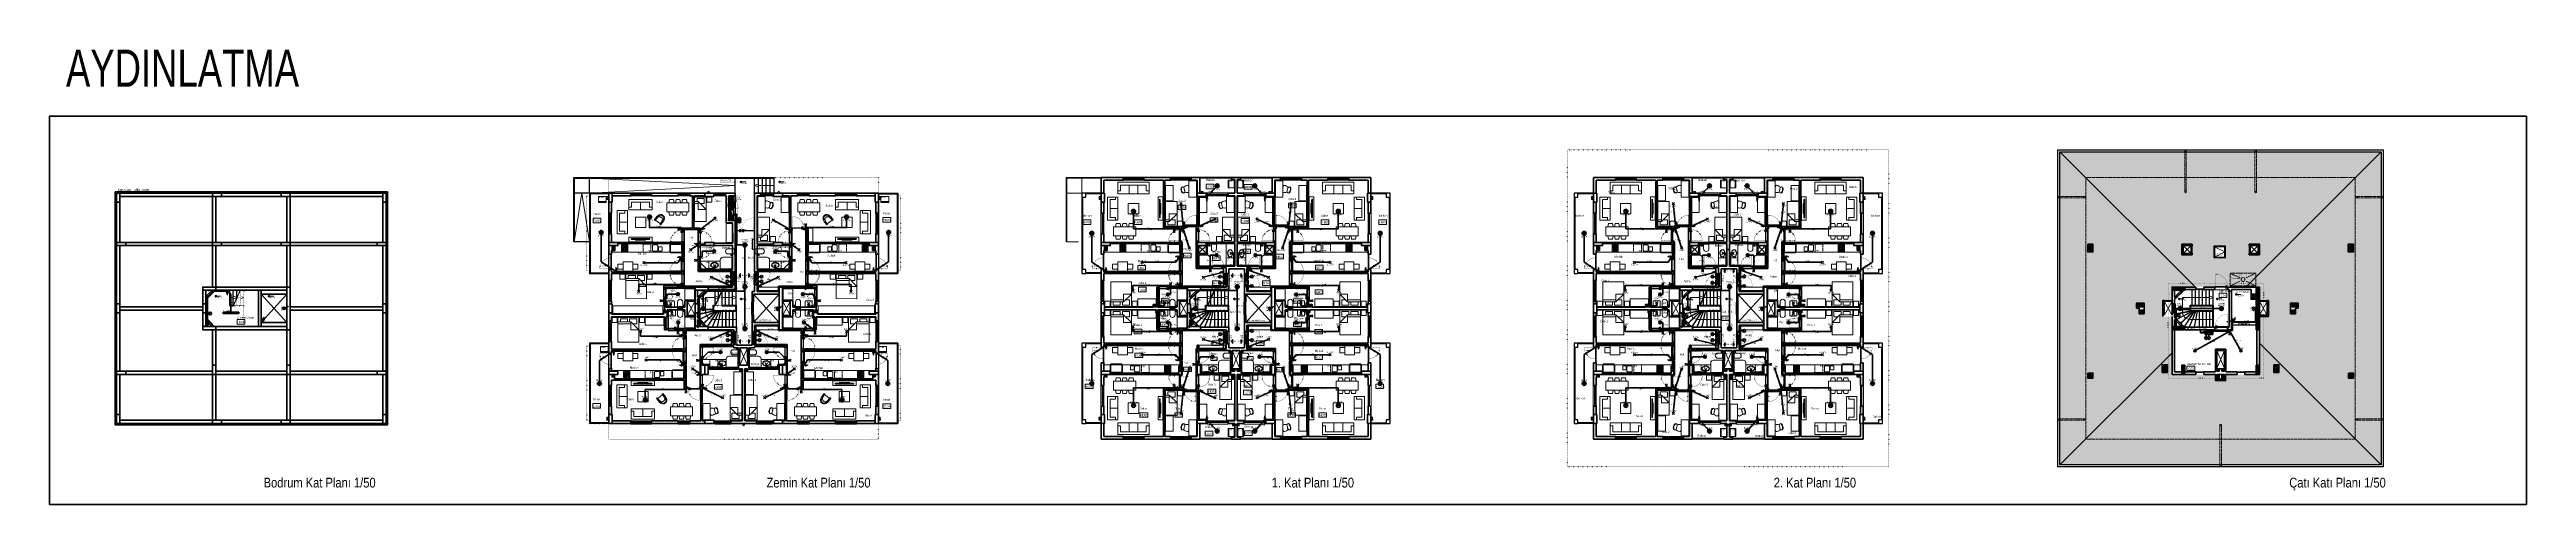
# Model space of a CAD drawing. Header units: millimetres. Extents: x 1852829 to 1882754, y -270850 to -231658.
# Drawn here: x 1853005 to 1872124, y -249346 to -245831 of the extents above; entities that cross this region are included whole.
import ezdxf
from ezdxf.enums import TextEntityAlignment as Align

# ---------------------------------------------------------------- set-up
doc = ezdxf.new("R2010")
doc.units = ezdxf.units.MM
for name, pattern in [('CONTINOUS', [0]), ('CONTINU', [0]), ('DASHED', [0.75, 0.5, -0.25]), ('DOT', [0.25, 0, -0.25]), ('izdüşüm arka', [3.175, 0, -3.175]), ('izdüşüm ön', [9.525, 6.35, -3.175]), ('su yalıtım', [30, 12, -18])]:
    doc.linetypes.add(name, pattern=pattern)
for name, color, linetype, lineweight in [('a_ba', 6, 'Continuous', 50), ('a_doğrama', 251, 'Continuous', 20), ('a_duvar', 251, 'Continuous', 35), ('a_görünüş', 32, 'Continuous', 25), ('a_görünüş_ince', 8, 'Continuous', 20), ('a_hatch_ba', 252, 'Continuous', 13), ('a_hatch_misc', 251, 'Continuous', 15), ('a_izdüşüm_arka', 251, 'izdüşüm arka', 30), ('a_izdüşüm_ön', 6, 'izdüşüm ön', 9), ('a_not_kot', 251, 'Continuous', 13), ('a_not_mahal', 253, 'Continuous', 5), ('a_not_misc', 144, 'Continuous', 5), ('a_not_text', 7, 'Continuous', 13), ('a_tefriş', 8, 'Continuous', 20), ('a_yalıtım_su', 7, 'su yalıtım', 13), ('a_çerçeve_line', 7, 'Continuous', 50), ('Aydınlatma', 4, 'CONTINOUS', 35), ('Aydınlatma_', 3, 'Continuous', 40), ('diyafon', 6, 'Continuous', 40), ('Genel', 4, 'CONTINOUS', 40), ('genell', 4, 'Continuous', 25), ('m_yib', 65, 'Continuous', 20), ('Priz', 6, 'CONTINOUS', 40), ('Topraklama', 3, 'DASHED', 40)]:
    doc.layers.add(name, color=color, linetype=linetype, lineweight=lineweight)
doc.layers.add('a_basılmayacak', color=251, linetype='Continuous', lineweight=5, plot=False)
doc.layers.add('a_m2_taks', color=147, linetype='Continuous', plot=False)
doc.styles.add('Grupcad', font='arial.ttf', dxfattribs={"width": 0.7})
doc.styles.add('OL', font='tsimplex.shx', dxfattribs={"width": 0.8, "height": 12})
doc.styles.add('ROMANTUR', font='arial.ttf', dxfattribs={"width": 0.7})
doc.styles.get("Standard").update_dxf_attribs({"font": 'ARIALN.TTF'})

# ---------------------------------------------------------------- blocks, each defined once
blk = doc.blocks.new('M1')
at = {"layer": 'a_doğrama', "linetype": 'Continuous'}
for p, q in [((-24, 6), (-30, 6)), ((-30, 0), (-30, 6)), ((-24, 0), (-30, 0)), ((-24, 0), (-24, 6)), ((30, 6), (24, 6)), ((24, 6), (24, 0)), ((30, 0), (30, 6)), ((30, 0), (24, 0))]:
    blk.add_line(p, q, dxfattribs=at)
at = {"layer": 'a_doğrama'}
for p, q in [((24, 3), (-24, 3)), ((24, 2), (-24, 2))]:
    blk.add_line(p, q, dxfattribs=at)
for points in [[(-28, -1), (-28, 0), (-32, 0), (-32, -2), (-29, -2)], [(28, -1), (28, 0), (32, 0), (32, -2), (29, -2)]]:
    blk.add_lwpolyline(points, close=True, dxfattribs=at)
at = {"layer": 'a_görünüş_ince'}
for p, q in [((24, 6), (-24, 6)), ((-24, 0), (24, 0))]:
    blk.add_line(p, q, dxfattribs=at)
blk = doc.blocks.new('K1')
at = {"layer": 'a_doğrama', "color": 251}
for points in [[(-18, -3), (-22, -3), (-22, 0), (2, 0), (2, -4), (-18, -4), (-18, -3)], [(-28, -93), (-25, -93)], [(-18, -98), (-22, -98), (-22, -100), (2, -100), (2, -96), (-18, -96), (-18, -98)], [(-15, -93), (-17, -93)]]:
    blk.add_lwpolyline(points, dxfattribs=at)
for points in [[(-25, -91), (-28, -91, -0.414214), (-28, -91), (-28, -82), (-30, -82), (-30, -91)], [(-24, -94), (-25, -94, -0.414214), (-25, -94), (-25, -91, -0.414214), (-25, -90), (-24, -90)], [(-18, -94), (-18, -94, 0.414214), (-17, -94), (-17, -91, 0.414214), (-18, -90), (-18, -90)], [(-17, -91), (-15, -91, 0.414214), (-14, -91), (-14, -82), (-12, -82), (-12, -91)]]:
    blk.add_lwpolyline(points, format="xyb", dxfattribs=at)
blk.add_lwpolyline([(-18, -14), (-18, -4), (-18, -3), (-23, -3), (-23, -3), (-23, -2), (-24, -2), (-24, -3), (-24, -13), (-24, -88), (-24, -98), (-24, -98), (-23, -98), (-23, -98), (-23, -97), (-18, -97), (-18, -96), (-18, -87)], close=True, dxfattribs=at)
for centre, start, end in [((-28, -91), 180, 270), ((-15, -91), 270, 0)]:
    blk.add_arc(centre, 2.5, start, end, dxfattribs=at)
at = {"layer": 'a_görünüş_ince', "color": 251}
blk.add_line((2, -6), (2, -94), dxfattribs=at)
at = {"layer": 'a_izdüşüm_arka', "color": 251, "linetype": 'DOT', "ltscale": 20}
blk.add_line((-24, -2), (-120, -2), dxfattribs=at)
blk.add_arc((-24, -2), 96, 180, 270, dxfattribs=at)
blk = doc.blocks.new('K2')
at = {"layer": 'a_doğrama', "color": 251, "linetype": 'Continuous'}
for p, q in [((-13, 88), (-13, 2)), ((-13, 88), (-9, 88)), ((-13, 2), (-9, 2)), ((-12, 90), (-12, 88)), ((-12, 90), (-10, 90)), ((-12, 0), (-12, 2)), ((-12, 0), (-10, 0)), ((-9, 88), (-9, 2))]:
    blk.add_line(p, q, dxfattribs=at)
at = {"layer": 'a_doğrama', "color": 251}
for points in [[(-14, 80), (-17, 80, 0.414214), (-17, 80), (-17, 71), (-19, 71), (-19, 80)], [(-13, 83), (-14, 83, 0.414214), (-14, 83), (-14, 80, 0.414214), (-14, 79), (-13, 79)], [(-9, 83), (-8, 83, -0.414214), (-8, 83), (-8, 80, -0.414214), (-8, 79), (-9, 79)], [(-8, 80), (-5, 80, -0.414214), (-5, 80), (-5, 71), (-3, 71), (-3, 80)]]:
    blk.add_lwpolyline(points, format="xyb", dxfattribs=at)
for points in [[(-17, 82), (-14, 82)], [(-5, 82), (-8, 82)]]:
    blk.add_lwpolyline(points, dxfattribs=at)
at = {"layer": 'a_doğrama', "color": 251, "linetype": 'Continuous'}
for points in [[(0, 90), (2, 90), (2, 87), (-9, 87)], [(0, 0), (2, 0), (2, 3), (-9, 3)]]:
    blk.add_lwpolyline(points, dxfattribs=at)
at = {"layer": 'a_doğrama', "color": 251}
for centre, start, end in [((-17, 80), 90, 180), ((-5, 80), 0, 90)]:
    blk.add_arc(centre, 2.5, start, end, dxfattribs=at)
at = {"layer": 'a_izdüşüm_arka', "color": 251}
blk.add_lwpolyline([(-99, 2), (-13, 2)], dxfattribs=at)
blk.add_arc((-13, 2), 86.2, 90, 180, dxfattribs=at)
blk = doc.blocks.new('klozet')
at = {"layer": 'a_tefriş'}
blk.add_line((20, 0), (-20, 0), dxfattribs=at)
for points in [[(-20, 0), (-20, -15), (20, -15), (20, 0)], [(-20, -50), (-20, -15)], [(20, -50), (20, -15)]]:
    blk.add_lwpolyline(points, dxfattribs=at)
blk.add_arc((0, -50), 20, 180, 360, dxfattribs=at)
blk = doc.blocks.new('kapı_c_blok')
at = {"layer": 'a_doğrama', "linetype": 'Continuous'}
for p, q in [((5, 14), (8, 14)), ((5, 14), (5, 12)), ((55, 15), (8, 15)), ((8, 15), (8, 10)), ((55, 10), (8, 10)), ((55, 15), (152, 15)), ((55, 15), (55, 10)), ((55, 15), (55, 10)), ((55, 10), (152, 10)), ((152, 15), (152, 10)), ((155, 14), (152, 14)), ((155, 14), (155, 12))]:
    blk.add_line(p, q, dxfattribs=at)
for points in [[(5, 2), (5, 0), (9, 0), (9, 10)], [(155, 2), (155, 0), (151, 0), (151, 10)]]:
    blk.add_lwpolyline(points, dxfattribs=at)
at = {"layer": 'a_doğrama'}
for points in [[(47, 16), (47, 18, 0.414214), (47, 19), (38, 19), (38, 21), (47, 21)], [(47, 9), (47, 7, -0.414214), (47, 6), (38, 6), (38, 4), (47, 4)], [(50, 15), (50, 15, 0.414214), (50, 16), (47, 16, 0.414214), (46, 15), (46, 15)], [(50, 10), (50, 10, -0.414214), (50, 9), (47, 9, -0.414214), (46, 10), (46, 10)], [(60, 15), (60, 15, -0.414214), (60, 16), (63, 16, -0.414214), (64, 15), (64, 15)], [(60, 10), (60, 10, 0.414214), (60, 9), (63, 9, 0.414214), (64, 10), (64, 10)], [(63, 16), (63, 18, -0.414214), (63, 19), (72, 19), (72, 21), (63, 21)], [(63, 9), (63, 7, 0.414214), (63, 6), (72, 6), (72, 4), (63, 4)]]:
    blk.add_lwpolyline(points, format="xyb", dxfattribs=at)
for points in [[(49, 18), (49, 16)], [(49, 7), (49, 9)], [(61, 18), (61, 16)], [(61, 7), (61, 9)]]:
    blk.add_lwpolyline(points, dxfattribs=at)
for centre, start, end in [((47, 18), 359.9992, 89.9992), ((47, 7), 269.9992, 359.9992), ((63, 18), 90.0008, 180.0008), ((63, 7), 180.0008, 270.0008)]:
    blk.add_arc(centre, 2.5, start, end, dxfattribs=at)
at = {"layer": 'a_izdüşüm_arka', "ltscale": 2}
for points in [[(8, 15), (8, 62)], [(152, 15), (152, 112)]]:
    blk.add_lwpolyline(points, dxfattribs=at)
for centre, radius, start, end in [((8, 15), 47, 359.9985, 90), ((152, 15), 97.1, 90.0857, 179.918)]:
    blk.add_arc(centre, radius, start, end, dxfattribs=at)
blk = doc.blocks.new('k_80')
at = {"layer": 'a_doğrama', "color": 251, "linetype": 'Continuous'}
for p, q in [((-80, 2), (-78, 2)), ((-80, 2), (-80, 0)), ((-78, 3), (-2, 3)), ((-78, 3), (-78, -2)), ((-2, 3), (-2, -2)), ((0, 2), (-2, 2)), ((0, 2), (0, 0)), ((-78, -2), (-2, -2))]:
    blk.add_line(p, q, dxfattribs=at)
at = {"layer": 'a_doğrama', "color": 251}
for points in [[(-73, 3), (-73, 4, -0.414214), (-73, 4), (-70, 4, -0.414214), (-69, 4), (-69, 3)], [(-70, 4), (-70, 7, -0.414214), (-70, 7), (-61, 7), (-61, 9), (-70, 9)], [(-73, -2), (-73, -2, 0.414214), (-73, -2), (-70, -2, 0.414214), (-69, -2), (-69, -2)], [(-70, -2), (-70, -5, 0.414214), (-70, -5), (-61, -5), (-61, -7), (-70, -7)]]:
    blk.add_lwpolyline(points, format="xyb", dxfattribs=at)
for points in [[(-72, 7), (-72, 4)], [(-72, -5), (-72, -2)]]:
    blk.add_lwpolyline(points, dxfattribs=at)
at = {"layer": 'a_doğrama', "color": 251, "linetype": 'Continuous'}
for points in [[(-80, -10), (-80, -12), (-77, -12), (-77, -2)], [(0, -10), (0, -12), (-3, -12), (-3, -2)]]:
    blk.add_lwpolyline(points, dxfattribs=at)
at = {"layer": 'a_doğrama', "color": 251}
for centre, start, end in [((-70, 7), 90, 180), ((-70, -5), 180, 270)]:
    blk.add_arc(centre, 2.5, start, end, dxfattribs=at)
at = {"layer": 'a_izdüşüm_arka', "color": 251, "linetype": 'DOT', "ltscale": 20}
blk.add_line((-2, 79), (-2, 3), dxfattribs=at)
blk.add_arc((-2, 3), 76.2, 90, 180, dxfattribs=at)
blk = doc.blocks.new('160p')
at = {"layer": 'a_doğrama', "color": 251}
for points in [[(-6, -6), (-6, 0), (-12, 0), (-12, -6)], [(0, -6), (0, 0), (-6, 0), (-6, -6)], [(-6, -83), (-6, -77), (-12, -77), (-12, -83)], [(-6, -160), (-6, -154), (-12, -154), (-12, -160)], [(0, -83), (0, -77), (-6, -77), (-6, -83)], [(0, -160), (0, -154), (-6, -154), (-6, -160)]]:
    blk.add_lwpolyline(points, close=True, dxfattribs=at)
for points in [[(2, -1), (2, 2), (0, 2), (0, -2), (1, -2), (2, -1)], [(-9, -6), (-9, -77)], [(-8, -6), (-8, -77)], [(-3, -83), (-3, -154)], [(-2, -83), (-2, -154)], [(2, -159), (2, -162), (0, -162), (0, -158), (1, -158), (2, -159)]]:
    blk.add_lwpolyline(points, dxfattribs=at)
at = {"layer": 'a_görünüş_ince', "color": 251}
for points in [[(-22, -160), (-24, -160), (-24, 0), (-22, 0)], [(-12, -77), (-12, -6)], [(-12, -154), (-12, -83)], [(-6, -77), (-6, -6)], [(-6, -77), (-6, -6)], [(-6, -154), (-6, -83)], [(-6, -154), (-6, -83)], [(0, -77), (0, -6)], [(0, -154), (0, -83)]]:
    blk.add_lwpolyline(points, dxfattribs=at)
blk = doc.blocks.new('120_p_c_blok')
at = {"layer": 'a_doğrama'}
for points in [[(1, 2), (-2, 2), (-2, 0), (2, 0), (2, 1), (1, 2)], [(119, 2), (122, 2), (122, 0), (118, 0), (118, 1), (119, 2)], [(57, -2), (6, -2)], [(57, -4), (6, -4)], [(114, -8), (63, -8)], [(114, -10), (63, -10)]]:
    blk.add_lwpolyline(points, dxfattribs=at)
for points in [[(0, 0), (6, 0), (6, -6), (0, -6)], [(57, 0), (63, 0), (63, -6), (57, -6)], [(114, 0), (120, 0), (120, -6), (114, -6)], [(0, -6), (6, -6), (6, -12), (0, -12)], [(57, -6), (63, -6), (63, -12), (57, -12)], [(114, -6), (120, -6), (120, -12), (114, -12)]]:
    blk.add_lwpolyline(points, close=True, dxfattribs=at)
at = {"layer": 'a_görünüş_ince'}
for points in [[(6, 0), (57, 0)], [(63, 0), (114, 0)], [(0, -22), (0, -24), (120, -24), (120, -22)], [(6, -6), (57, -6)], [(6, -6), (57, -6)], [(6, -12), (57, -12)], [(63, -6), (114, -6)], [(63, -6), (114, -6)], [(63, -12), (114, -12)]]:
    blk.add_lwpolyline(points, dxfattribs=at)
blk = doc.blocks.new('kapı_120_c_blok')
at = {"layer": 'a_doğrama', "color": 251}
for points in [[(-2, 119), (-2, 122), (0, 122), (0, 118), (-1, 118), (-2, 119)], [(-2, 1), (-2, -2), (0, -2), (0, 2), (-1, 2), (-2, 1)], [(2, 114), (2, 96)], [(2, 84), (2, 12)], [(4, 114), (4, 96)], [(4, 84), (4, 12)]]:
    blk.add_lwpolyline(points, dxfattribs=at)
for points in [[(0, 114), (6, 114), (6, 120), (0, 120)], [(0, 90), (6, 90), (6, 96), (0, 96)], [(0, 84), (6, 84), (6, 90), (0, 90)], [(0, 6), (6, 6), (6, 12), (0, 12)], [(0, 0), (6, 0), (6, 6), (0, 6)]]:
    blk.add_lwpolyline(points, close=True, dxfattribs=at)
at = {"layer": 'a_görünüş_ince', "color": 251}
for points in [[(0, 114), (0, 96)], [(0, 84), (0, 12)], [(6, 114), (6, 96)], [(6, 84), (6, 12)]]:
    blk.add_lwpolyline(points, dxfattribs=at)
at = {"layer": 'a_izdüşüm_arka', "color": 251}
blk.add_lwpolyline([(6, 6), (90, 6)], dxfattribs=at)
blk.add_arc((6, 6), 84, 0, 90, dxfattribs=at)
blk = doc.blocks.new('90_p_c_blok')
at = {"layer": 'a_doğrama'}
for points in [[(1, 2), (-2, 2), (-2, 0), (2, 0), (2, 1), (1, 2)], [(89, 2), (92, 2), (92, 0), (88, 0), (88, 1), (89, 2)], [(84, -3), (6, -3)], [(84, -4), (6, -4)]]:
    blk.add_lwpolyline(points, dxfattribs=at)
for points in [[(0, 0), (6, 0), (6, -6), (0, -6)], [(0, -6), (6, -6), (6, -12), (0, -12)], [(84, 0), (90, 0), (90, -6), (84, -6)], [(84, -6), (90, -6), (90, -12), (84, -12)]]:
    blk.add_lwpolyline(points, close=True, dxfattribs=at)
at = {"layer": 'a_görünüş_ince'}
for points in [[(0, -22), (0, -24), (90, -24), (90, -22)], [(6, 0), (84, 0)], [(6, -6), (84, -6)], [(6, -6), (84, -6)], [(6, -12), (84, -12)]]:
    blk.add_lwpolyline(points, dxfattribs=at)
blk = doc.blocks.new('baca_şönt')
at = {"layer": 'a_duvar'}
h = blk.add_hatch(color=256, dxfattribs=at)
h.dxf.hatch_style = 1
h.paths.add_polyline_path([(21.5, -5), (21.5, -17), (35, -17)])
h.paths.add_polyline_path([(4, -5), (4, -17), (17.5, -17)])
for p, q in [((4, -5), (17.5, -17)), ((17.5, -5), (17.5, -17)), ((21.5, -5), (21.5, -17)), ((21.5, -5), (35, -17))]:
    blk.add_line(p, q, dxfattribs=at)
blk.add_lwpolyline([(0, -21), (39, -21), (39, -1), (0, -1)], close=True, dxfattribs=at)
for points in [[(17.5, -5), (4, -5), (4, -17), (17.5, -17)], [(21.5, -17), (35, -17), (35, -5), (21.5, -5)]]:
    blk.add_lwpolyline(points, dxfattribs=at)
blk = doc.blocks.new('baca_müstakil')
at = {"layer": 'a_duvar'}
h = blk.add_hatch(color=256, dxfattribs=at)
h.dxf.hatch_style = 1
h.paths.add_polyline_path([(5, -5, 0.198912), (3, -10, 0.668179), (14, -14)])
blk.add_line((5, -5), (14, -14), dxfattribs=at)
blk.add_lwpolyline([(0, -19), (19, -19), (19, 0), (0, 0)], close=True, dxfattribs=at)
blk.add_circle((10, -10), 6.5, dxfattribs=at)
blk = doc.blocks.new('tefriş_koltuk_202x90')
at = {"layer": 'a_tefriş'}
for p, q in [((-79, -68), (-101, -68)), ((0, -90), (0, -22)), ((79, -68), (101, -68))]:
    blk.add_line(p, q, dxfattribs=at)
for points in [[(101, -90), (101, 0), (-101, 0), (-101, -90), (101, -90)], [(79, -68), (79, -22), (-79, -22), (-79, -68)]]:
    blk.add_lwpolyline(points, dxfattribs=at)
blk = doc.blocks.new('tefirş_tv')
at = {"layer": 'a_tefriş'}
for points in [[(60, 4), (60, 5, 0.414214), (55, 10), (-55, 10, 0.414214), (-60, 5), (-60, 4)], [(35, 10), (35, 10, 0.414214), (30, 15), (-30, 15, 0.414214), (-35, 10), (-35, 10)]]:
    blk.add_lwpolyline(points, format="xyb", close=True, dxfattribs=at)
blk = doc.blocks.new('berjer')
at = {"layer": 'a_tefriş'}
for p, q in [((-45, 45), (-49, 41)), ((-41, 41), (-46, 37)), ((-45, 45), (-41, 49)), ((-41, 41), (-37, 46)), ((-31, 31), (-36, 27)), ((-31, 31), (-27, 36)), ((0, 0), (-17, -17)), ((0, 0), (17, 17)), ((21, 14), (4, 31)), ((26, 19), (9, 36)), ((26, 19), (21, 14)), ((-19, -26), (-36, -9)), ((-14, -21), (-31, -4)), ((-19, -26), (-14, -21))]:
    blk.add_line(p, q, dxfattribs=at)
for centre, radius, start, end in [((-27, 25), 27.6, 159.0996, 198.2964), ((-49, 19), 5.5, 213.0064, 279.6844), ((-39, 30), 15.5, 135, 162.0844), ((17, 45), 76, 203.7042, 225), ((-18, 23), 31.5, 162.3914, 198.167), ((-23, 18), 25.2, 169.88, 190.627), ((-39, 30), 10.2, 135, 162.0844), ((-123, -19), 85.7, 24.4555, 29.0546), ((18, 46), 69.9, 204.6176, 224.9029), ((-30, 39), 15.5, 107.9156, 135), ((-23, 17), 15.9, 152.5064, 212.5888), ((-30, 39), 10.2, 107.9156, 135), ((-30, 21), 8.21, 134.8943, 152.5064), ((49, 54), 97, 207.6213, 226.668), ((-25, 28), 27.3, 71.2858, 110.6993), ((-24, 18), 31.1, 71.4354, 107.3961), ((-21, 30), 8.21, 117.4936, 135.1057), ((-17, 23), 15.9, 57.4112, 117.4936), ((-19, 24), 24.6, 78.6027, 99.5819), ((19, 123), 85.7, 240.9454, 245.5445), ((-46, -18), 69.9, 45.0971, 65.3824), ((-19, 49), 5.5, 350.3156, 56.9936), ((-45, -17), 76, 45, 66.6891), ((-54, -49), 97, 43.332, 62.3787), ((16, 17), 0.4, 315, 46.0366), ((111, 119), 138, 227.0869, 229.3484), ((21, 14), 0.2, 229.3484, 315), ((26, 19), 0.2, 315, 45), ((-19, -26), 0.2, 225, 315), ((-17, -16), 0.4, 223.9634, 315), ((-119, -111), 138, 40.6516, 42.9131), ((-14, -21), 0.2, 315, 40.6516)]:
    blk.add_arc(centre, radius, start, end, dxfattribs=at)
blk = doc.blocks.new('A$C2A0A03CE')
at = {"layer": 'a_tefriş'}
for p, q in [((-54, -24), (-54, 24)), ((-54, 24), (0, 24)), ((-49, 24), (-49, -24)), ((-47, 21), (-47, -21)), ((-40, 11), (-47, 11)), ((-25, 0), (-47, 0)), ((-27, 22), (-45, 22)), ((-36, 22), (-36, 16)), ((-36, 7), (-36, -8)), ((-25, 11), (-31, 11)), ((-25, -21), (-25, 21)), ((-23, -21), (-23, 21)), ((-17, 11), (-23, 11)), ((-2, 0), (-23, 0)), ((-22, 22), (-4, 22)), ((-13, 22), (-13, 15)), ((-13, 8), (-13, -7)), ((-2, 11), (-9, 11)), ((-2, 21), (-2, -21)), ((0, -24), (0, 24)), ((-54, -24), (0, -24)), ((-39, -11), (-47, -11)), ((-45, -22), (-27, -22)), ((-36, -15), (-36, -22)), ((-25, -11), (-32, -11)), ((-18, -11), (-23, -11)), ((-4, -22), (-22, -22)), ((-13, -16), (-13, -22)), ((-2, -11), (-9, -11))]:
    blk.add_line(p, q, dxfattribs=at)
for centre, radius in [((-51, 11), 1.8), ((-51, 4), 1.8), ((-36, 11), 5.4), ((-36, 11), 4.5), ((-13, 11), 4.5), ((-13, 11), 3.6), ((-51, -4), 1.8), ((-51, -11), 1.8), ((-36, -11), 4.5), ((-36, -11), 3.6), ((-13, -11), 5.4), ((-13, -11), 4.5)]:
    blk.add_circle(centre, radius, dxfattribs=at)
for centre, start, end in [((-45, 21), 90, 180), ((-27, 21), 0, 90), ((-22, 21), 90, 180), ((-4, 21), 0, 90), ((-45, -21), 180, 270), ((-27, -21), 270, 0), ((-22, -21), 180, 270), ((-4, -21), 270, 0)]:
    blk.add_arc(centre, 1.8, start, end, dxfattribs=at)
blk = doc.blocks.new('tefriş_yatak_çift')
at = {"layer": 'a_tefriş'}
for points in [[(-85, -5), (-85, -45), (-125, -45), (-125, -5)], [(80, -195), (80, -5), (-80, -5), (-80, -195)], [(85, -5), (85, -45), (125, -45), (125, -5)]]:
    blk.add_lwpolyline(points, close=True, dxfattribs=at)
for points in [[(-80, -40), (20, -40), (80, -100), (20, -100), (20, -40)], [(-80, -55), (20, -55)], [(-6, -40), (-6, -15), (-61, -15), (-61, -40)], [(35, -55), (65, -55), (65, -15), (10, -15), (10, -40)]]:
    blk.add_lwpolyline(points, dxfattribs=at)
blk = doc.blocks.new('tefriş_yatak tek')
at = {"layer": 'a_tefriş'}
for points in [[(0, -0.45), (-1.9, -0.45), (-1.9, 0.45), (0, 0.45)], [(-1.9, -0.5), (-1.5, -0.5), (-1.5, -0.9), (-1.9, -0.9)]]:
    blk.add_lwpolyline(points, close=True, dxfattribs=at)
for points in [[(-1.4, 0), (-1.4, -0.3), (-1.8, -0.3), (-1.8, 0.25), (-1.55, 0.25)], [(-1.55, 0.45), (-1.55, 0.15), (-0.95, -0.45), (-0.95, 0.15), (-1.55, 0.15)], [(-1.4, 0.45), (-1.4, 0.15)]]:
    blk.add_lwpolyline(points, dxfattribs=at)
blk = doc.blocks.new('tefriş_sandalye')
at = {"layer": 'a_tefriş'}
blk.add_line((0, -18), (0, 18), dxfattribs=at)
at = {"layer": 'a_tefriş', "extrusion": (0, 0, -1)}
for centre, major_axis, start_param, end_param in [((16, -34), (38.7, 38.7), 5.200723, 5.79406), ((49, 10), (13, -13), 2.664537, 2.7784), ((49, 10), (13, -13), 2.664537, 2.7784), ((62, 15), (21.8, -21.8), 1.757107, 2.385975), ((62, 15), (21.8, -21.8), 1.757107, 2.385975), ((49, 10), (13, -13), 2.7784, 3.245118), ((66, -1), (21.8, -21.8), 1.802816, 2.431683), ((66, -1), (21.8, -21.8), 1.802816, 2.431683), ((43, 17), (6.76, 6.76), 4.815914, 6.34704), ((17, -6), (28.8, 28.8), 6.26556, 7.321949), ((17, -6), (28.8, 28.8), 6.26556, 7.321949), ((17, -6), (31.4, -31.4), -1.506941, -0.587454), ((-154, -80), (117, -117), -1.166716, -1.087708), ((11, -28), (4.99, -4.99), 0.687369, 2.053884), ((2, 19), (38.7, -38.7), -0.034473, 0.601946), ((53, -4), (13, -13), 1.410391, 1.524253), ((53, -4), (13, -13), 1.410391, 1.524253), ((53, -4), (13, 13), 2.514469, 2.981187), ((51, -13), (6.76, -6.76), -0.587454, 0.943672)]:
    blk.add_ellipse(centre, major_axis=major_axis, ratio=1, start_param=start_param, end_param=end_param, dxfattribs=at)
blk = doc.blocks.new('tefriş_süzgeç')
at = {"layer": 'a_tefriş'}
for p, q in [((5, 0), (-5, 0)), ((-5, 0), (-5, -10)), ((5, -10), (5, 0)), ((-5, -10), (5, -10)), ((-4, -5), (-4, -5)), ((-3, -3), (-3, -2)), ((-3, -5), (-3, -5)), ((-3, -8), (-3, -8)), ((-2, -3), (-2, -3)), ((-1, -4), (-2, -4)), ((-2, -5), (-2, -5)), ((-1, -6), (-2, -7)), ((-2, -7), (-2, -7)), ((0, -2), (0, -1)), ((0, -3), (0, -2)), ((0, -3), (0, -4)), ((0, -7), (0, -7)), ((0, -8), (0, -8)), ((0, -9), (0, -9)), ((1, -4), (1, -4)), ((1, -6), (1, -7)), ((2, -3), (3, -2)), ((2, -3), (2, -3)), ((2, -5), (2, -5)), ((2, -7), (2, -7)), ((2, -8), (3, -8)), ((3, -5), (3, -5)), ((4, -5), (4, -5))]:
    blk.add_line(p, q, dxfattribs=at)
for centre, radius, start, end in [((0, -5), 4.06, 134.2896, 180), ((0, -5), 3.56, 134.2896, 180), ((0, -5), 3.06, 180, 225), ((0, -5), 2.56, 180, 225), ((0, -5), 4.06, 225, 270), ((0, -5), 3.56, 225, 270), ((0, -4), 2.4, 84.5943, 143.2016), ((0, -5), 2.44, 90.343, 138.1212), ((0, -5), 2.06, 134.2896, 180), ((0, -5), 1.56, 134.2896, 180), ((0, -5), 2.06, 225, 270), ((0, -5), 1.56, 225, 270), ((0, -5), 4.06, 45, 90), ((0, -5), 3.56, 45, 90), ((0, -5), 2.06, 45, 90), ((0, -5), 1.56, 45, 90), ((0, -5), 3.06, 270, 315.7104), ((0, -5), 2.56, 270, 315.7104), ((0, -5), 2.06, 314.2896, 360), ((0, -5), 1.56, 314.2896, 360), ((0, -5), 3.06, 360, 45), ((0, -5), 2.56, 360, 45), ((0, -5), 3.56, 314.2896, 360), ((0, -5), 4.06, 314.2896, 360)]:
    blk.add_arc(centre, radius, start, end, dxfattribs=at)
blk = doc.blocks.new('tefriş_koltuk_242x90')
at = {"layer": 'a_tefriş'}
for p, q in [((-99, -68), (-121, -68)), ((-34, -22), (-34, -90)), ((34, -22), (34, -90)), ((99, -68), (121, -68))]:
    blk.add_line(p, q, dxfattribs=at)
for points in [[(-121, -90), (-121, 0), (121, 0), (121, -90), (-121, -90)], [(-99, -68), (-99, -22), (99, -22), (99, -68)]]:
    blk.add_lwpolyline(points, dxfattribs=at)
blk = doc.blocks.new('merdiven_c_blok')
at = {"layer": 'a_görünüş', "color": 253}
for p, q in [((2, 0), (8, 0)), ((-288, -191), (-170, -167)), ((-283, -153), (-170, -153)), ((-273, -231), (-155, -170)), ((-243, -260), (-147, -170)), ((-212, -283), (-137, -170)), ((-175, -288), (-125, -170)), ((-170, -170), (-170, -120)), ((-170, -120), (-154, -120)), ((8, -170), (-170, -170)), ((-165, -165), (-165, -125)), ((-165, -125), (-157, -125)), ((3, -165), (-165, -165)), ((-157, -2), (-157, -120)), ((-151, -125), (3, -125)), ((-149, -120), (8, -120)), ((-136, -288), (-112, -170)), ((-130, -2), (-130, -67)), ((-130, -79), (-130, -120)), ((-103, -2), (-103, -7)), ((-103, -19), (-103, -120)), ((-97, -288), (-97, -170)), ((-76, -2), (-76, -120)), ((-70, -288), (-70, -170)), ((-49, -2), (-49, -120)), ((-43, -288), (-43, -170)), ((-22, -2), (-22, -120)), ((-16, -288), (-16, -170)), ((5, 0), (5, -120)), ((11, -288), (11, -170))]:
    blk.add_line(p, q, dxfattribs=at)
for points in [[(3, -125), (3, -165)], [(8, -120), (8, -170)]]:
    blk.add_lwpolyline(points, dxfattribs=at)
at = {"layer": 'a_izdüşüm_ön', "color": 253}
for p, q in [((-290, -189), (-170, -164)), ((-285, -150), (-170, -150)), ((-277, -229), (-162, -170)), ((-245, -258), (-151, -170)), ((-217, -285), (-140, -170)), ((-179, -290), (-128, -170)), ((-154, 0), (-154, -120)), ((-139, -290), (-115, -170)), ((-127, 0), (-127, -60)), ((-127, -72), (-127, -120)), ((-100, -12), (-100, -120)), ((-100, -290), (-100, -170)), ((-73, 0), (-73, -120)), ((-73, -290), (-73, -170)), ((-46, 0), (-46, -120)), ((-46, -290), (-46, -170)), ((-19, 0), (-19, -120)), ((-19, -290), (-19, -170)), ((8, 0), (8, -120)), ((8, -290), (8, -170))]:
    blk.add_line(p, q, dxfattribs=at)
at = {"layer": 'a_not_misc', "color": 253}
for p, q in [((-230, -60), (-154, -60)), ((-230, -170), (-230, -60)), ((-122, -60), (-19, -60)), ((8, -230), (-170, -230))]:
    blk.add_line(p, q, dxfattribs=at)
for points in [[(-100, 0), (-157, -125)], [(-95, 0), (-151, -125)], [(-127, -60), (-154, -47)], [(-127, -60), (-154, -73)], [(8, -60), (-19, -47)], [(8, -60), (-19, -73)]]:
    blk.add_lwpolyline(points, dxfattribs=at)
blk.add_arc((-170, -170), 60, 180, 270, dxfattribs=at)
at = {"layer": 'a_not_text', "color": 253}
for s, p in [('12', (-277, -146)), ('11', (-277, -180)), ('13', (-151, -12)), ('14', (-124, -12)), ('15', (-97, -12)), ('16', (-70, -12)), ('17', (-43, -12)), ('18', (-16, -12)), ('19', (11, -12)), ('10', (-277, -221)), ('9', (-273, -276)), ('8', (-222, -279)), ('7', (-183, -284)), ('6', (-145, -284)), ('5', (-107, -284)), ('4', (-80, -284)), ('3', (-53, -284)), ('2', (-26, -284)), ('1', (1, -284))]:
    blk.add_text(s, height=6, dxfattribs=at).set_placement(p)
blk = doc.blocks.new('sembol_kot')
at = {"layer": 'a_not_kot'}
for points in [[(0, 10), (0, 0), (10, 0, 0.414214)], [(0, 0), (-10, 0, 0.414214), (0, -10)]]:
    blk.add_hatch(color=256, dxfattribs=at).paths.add_polyline_path(points)
for p, q in [((0, 15), (0, -15)), ((-15, 0), (60, 0))]:
    blk.add_line(p, q, dxfattribs=at)
blk.add_circle((0, 0), 10, dxfattribs=at)
blk = doc.blocks.new('kb')
at = {"layer": 'a_doğrama'}
blk.add_line((11, -41), (12, -43), dxfattribs=at)
for points in [[(11, -41), (12, -40)], [(11, -41), (21, -51)], [(12, -40), (22, -50)], [(53, -15), (20, -48)], [(55, -17), (21, -51)], [(45, -7), (46, -6)], [(45, -7), (55, -17)], [(48, -7), (46, -6)], [(55, -14), (56, -16)], [(56, -16), (55, -17)]]:
    blk.add_lwpolyline(points, dxfattribs=at)
at = {"layer": 'a_duvar'}
for points in [[(55, 0), (48, -7)], [(69, 0), (55, -14)], [(12, -43), (0, -55)], [(19, -50), (0, -69)], [(12, -43), (19, -50)], [(48, -7), (55, -14)]]:
    blk.add_lwpolyline(points, dxfattribs=at)
at = {"layer": 'a_görünüş_ince'}
blk.add_lwpolyline([(45, -7), (12, -40)], dxfattribs=at)
blk = doc.blocks.new('kombi')
at = {"layer": 'a_tefriş', "lineweight": 20}
for p, q in [((-5, 60), (40, 60)), ((-5, 0), (-5, 60)), ((40, 0), (-5, 0)), ((1, 0), (1, 60)), ((40, 60), (40, 0)), ((69, 60), (69, 0)), ((114, 60), (69, 60)), ((69, 0), (114, 0)), ((108, 0), (108, 60)), ((114, 0), (114, 60))]:
    blk.add_line(p, q, dxfattribs=at)
at = {"layer": 'a_not_mahal'}
for p in [(5, 47), (73, 47)]:
    blk.add_text('Kombi', height=10, dxfattribs=at).set_placement(p)
blk = doc.blocks.new('KAT PANOSU')
at = {"layer": 'Aydınlatma', "linetype": 'CONTINU'}
h = blk.add_hatch(dxfattribs=at)
h.set_pattern_fill('ANSI31', color=2)
h.set_pattern_definition([(45, (274.5771, -113244.44112), (-0.08838834765, 0.08838834765), [])])
h.paths.add_polyline_path([(41, 12), (-41, -12), (41, -12)])
at = {"layer": 'Aydınlatma', "color": 2, "linetype": 'CONTINU'}
blk.add_line((-41, -12), (41, 12), dxfattribs=at)
blk.add_line((-41, -12), (41, 12), dxfattribs=at)
blk.add_line((-41, -12), (41, 12), dxfattribs=at)
blk.add_line((-41, -12), (41, 12), dxfattribs=at)
blk.add_line((-41, -12), (41, 12), dxfattribs=at)
blk.add_line((-41, -12), (41, 12), dxfattribs=at)
blk.add_lwpolyline([(-41, -12), (-41, 12), (41, 12), (41, -12)], close=True, dxfattribs=at)
blk.add_lwpolyline([(-41, -12), (-41, 12), (41, 12), (41, -12)], close=True, dxfattribs=at)
blk.add_lwpolyline([(-41, -12), (-41, 12), (41, 12), (41, -12)], close=True, dxfattribs=at)
blk.add_lwpolyline([(-41, -12), (-41, 12), (41, 12), (41, -12)], close=True, dxfattribs=at)
blk.add_lwpolyline([(-41, -12), (-41, 12), (41, 12), (41, -12)], close=True, dxfattribs=at)
blk.add_lwpolyline([(-41, -12), (-41, 12), (41, 12), (41, -12)], close=True, dxfattribs=at)
blk = doc.blocks.new('J1-20W')
at = {"layer": 'Aydınlatma', "color": 1, "linetype": 'CONTINU'}
for p, q in [((9, 9), (-9, -9)), ((-9, 9), (9, -9))]:
    blk.add_line(p, q, dxfattribs=at)
at = {"layer": 'Aydınlatma', "linetype": 'CONTINU', "style": 'Grupcad', "width": 0.7, "flags": 8}
blk.add_attdef('J1-20W', text='', height=11, dxfattribs=at).set_placement((0, 19), align=Align.MIDDLE_CENTER)
blk = doc.blocks.new('N-3x20W')
at = {"layer": 'Aydınlatma', "color": 6, "linetype": 'CONTINU'}
for p, q in [((9, 9), (-9, -9)), ((-9, 9), (9, -9))]:
    blk.add_line(p, q, dxfattribs=at)
at = {"layer": 'Aydınlatma', "linetype": 'CONTINU'}
blk.add_circle((0, 0), 15.1, dxfattribs=at)
at = {"layer": 'Aydınlatma', "linetype": 'CONTINU', "style": 'Grupcad', "width": 0.7, "flags": 8}
blk.add_attdef('N-3X20W', text='', height=11, dxfattribs=at).set_placement((0, 25), align=Align.MIDDLE_CENTER)
blk = doc.blocks.new('B1-20W')
at = {"layer": 'Aydınlatma', "linetype": 'CONTINU'}
h = blk.add_hatch(color=1, dxfattribs=at)
edge = h.paths.add_edge_path()
edge.add_arc((0, 0), 8.91, 45, 135)
edge.add_line((-6, 6), (6, -6))
edge.add_arc((0, 0), 8.91, 225, 315, ccw=False)
edge.add_line((-6, -6), (6, 6))
at = {"layer": 'Aydınlatma', "color": 1, "linetype": 'CONTINU'}
for p, q in [((-6, 6), (6, -6)), ((6, 6), (-6, -6))]:
    blk.add_line(p, q, dxfattribs=at)
at = {"layer": 'Aydınlatma', "color": 4, "linetype": 'CONTINU'}
blk.add_circle((0, 0), 15, dxfattribs=at)
at = {"layer": 'Aydınlatma', "color": 1, "linetype": 'CONTINU'}
blk.add_circle((0, 0), 8.91, dxfattribs=at)
for start, end in [(45, 135), (225, 315)]:
    blk.add_arc((0, 0), 8.91, start, end, dxfattribs=at)
at = {"layer": 'Aydınlatma', "linetype": 'CONTINU', "style": 'Grupcad', "width": 0.7, "flags": 8}
blk.add_attdef('B1-20W', text='', height=11, dxfattribs=at).set_placement((0, 25), align=Align.MIDDLE_CENTER)
blk = doc.blocks.new('C-20W')
at = {"layer": 'Aydınlatma', "linetype": 'CONTINU'}
h = blk.add_hatch(color=1, dxfattribs=at)
h.paths.add_polyline_path([(9, 0), (0, 0), (0, 9, -0.414214)])
h.paths.add_polyline_path([(0, -9, -0.414214), (-9, 0), (0, 0)])
at = {"layer": 'Aydınlatma', "color": 1, "linetype": 'CONTINU'}
for p, q in [((9, 0), (-9, 0)), ((0, 9), (0, -9))]:
    blk.add_line(p, q, dxfattribs=at)
at = {"layer": 'Aydınlatma', "linetype": 'CONTINU'}
blk.add_circle((0, 0), 10.7, dxfattribs=at)
at = {"layer": 'Aydınlatma', "color": 1, "linetype": 'CONTINU'}
blk.add_circle((0, 0), 8.7, dxfattribs=at)
at = {"layer": 'Aydınlatma', "linetype": 'CONTINU', "style": 'Grupcad', "width": 0.7, "flags": 8}
blk.add_attdef('C-40W', text='', height=11, dxfattribs=at).set_placement((0, 21), align=Align.MIDDLE_CENTER)
blk = doc.blocks.new('APLIK dahili tip1-23W')
at = {"layer": 'Aydınlatma', "color": 1, "linetype": 'CONTINU'}
for p, q in [((9, 24), (-9, 6)), ((-9, 24), (9, 6))]:
    blk.add_line(p, q, dxfattribs=at)
at = {"layer": 'Aydınlatma', "linetype": 'CONTINU'}
for p, q in [((-7, 0), (7, 0)), ((0, 15), (0, 0)), ((0, 0), (0, 0))]:
    blk.add_line(p, q, dxfattribs=at)
at = {"layer": 'Aydınlatma', "linetype": 'CONTINU', "style": 'Grupcad', "width": 0.7, "flags": 8}
for tag, p in [('APLIK', (0, 35)), ('23W', (0, 50))]:
    blk.add_attdef(tag, text='', height=11, dxfattribs=at).set_placement(p, align=Align.MIDDLE_CENTER)
blk = doc.blocks.new('NORMAL ANAHTAR')
at = {"layer": 'Aydınlatma', "color": 6, "linetype": 'CONTINU'}
for p, q in [((0, 19), (-5, 19)), ((0, 9), (0, 19))]:
    blk.add_line(p, q, dxfattribs=at)
blk.add_circle((0, 4), 4.32, dxfattribs=at)
blk = doc.blocks.new('KOMUTATOR ANAHTAR')
at = {"layer": 'Aydınlatma', "color": 6, "linetype": 'CONTINU'}
for p, q in [((-3, 17), (-9, 17)), ((-1, 8), (-3, 17)), ((1, 8), (3, 17)), ((3, 17), (9, 17))]:
    blk.add_line(p, q, dxfattribs=at)
blk.add_circle((0, 4), 4.32, dxfattribs=at)
blk = doc.blocks.new('BUAT (Enerji)')
at = {"layer": 'Priz', "linetype": 'CONTINU'}
h = blk.add_hatch(color=256, dxfattribs=at)
edge = h.paths.add_edge_path()
edge.add_arc((0, 0), 1.75, 0, 360)
blk.add_circle((0, 0), 1.75, dxfattribs=at)
blk = doc.blocks.new('B1-20W SENSORLU ARM.')
at = {"layer": 'Aydınlatma', "color": 1, "linetype": 'CONTINU'}
for p, q in [((-6, 6), (-4, 4)), ((6, 6), (4, 4)), ((-4, -4), (-6, -6)), ((4, -4), (6, -6))]:
    blk.add_line(p, q, dxfattribs=at)
at = {"layer": 'Aydınlatma', "linetype": 'CONTINU'}
blk.add_circle((0, 0), 15, dxfattribs=at)
at = {"layer": 'Aydınlatma', "color": 1, "linetype": 'CONTINU'}
for radius in [8.91, 6.14]:
    blk.add_circle((0, 0), radius, dxfattribs=at)
at = {"layer": 'Aydınlatma', "linetype": 'CONTINU', "style": 'Grupcad', "width": 0.7, "flags": 8}
for tag, p in [('SENSORLU', (0, 39)), ('B1-20W', (0, 25))]:
    blk.add_attdef(tag, text='', height=11, dxfattribs=at).set_placement(p, align=Align.MIDDLE_CENTER)
at = {"layer": 'Aydınlatma', "color": 4, "linetype": 'CONTINU', "style": 'Grupcad', "width": 0.7, "flags": 8}
blk.add_attdef('S.', text='', height=8, dxfattribs=at).set_placement((0, 0), align=Align.MIDDLE_CENTER)
blk = doc.blocks.new('YUKARIYA GIDEN HAT')
at = {"linetype": 'Continuous'}
h = blk.add_hatch(color=7, dxfattribs=at)
edge = h.paths.add_edge_path()
edge.add_arc((0, 0), 1.75, 0, 360)
blk.add_hatch(color=0, dxfattribs=at).paths.add_polyline_path([(12, 14), (14, 12), (18, 18)])
at = {"color": 0, "linetype": 'Continuous'}
for p, q in [((0, 0), (18, 18)), ((18, 18), (12, 14)), ((12, 14), (14, 12)), ((18, 18), (14, 12))]:
    blk.add_line(p, q, dxfattribs=at)
at = {"color": 7, "linetype": 'Continuous'}
blk.add_circle((0, 0), 1.75, dxfattribs=at)
blk = doc.blocks.new('ASAGIDAN GELEN HAT')
at = {"linetype": 'Continuous'}
blk.add_hatch(color=0, dxfattribs=at).paths.add_polyline_path([(-6, -3), (-3, -6), (0, 0)])
h = blk.add_hatch(color=7, dxfattribs=at)
edge = h.paths.add_edge_path()
edge.add_arc((0, 0), 1.75, 0, 360)
at = {"color": 0, "linetype": 'Continuous'}
for p, q in [((-18, -18), (0, 0)), ((0, 0), (-6, -3)), ((0, 0), (-3, -6)), ((-6, -3), (-3, -6))]:
    blk.add_line(p, q, dxfattribs=at)
at = {"color": 7, "linetype": 'Continuous'}
blk.add_circle((0, 0), 1.75, dxfattribs=at)
blk = doc.blocks.new('ASAGIDAN YUKARIYA HAT')
at = {"color": 0, "linetype": 'CONTINOUS'}
for name in ['ASAGIDAN GELEN HAT', 'YUKARIYA GIDEN HAT']:
    blk.add_blockref(name, (0, 0), dxfattribs=at)
blk = doc.blocks.new('1x40W')
at = {"layer": 'Aydınlatma_', "linetype": 'Continuous'}
h = blk.add_hatch(dxfattribs=at)
h.set_pattern_fill('ANSI31', color=24, scale=25, style=0)
h.set_pattern_definition([(45, (-100917.4605, -42739.956), (-2.20970869, 2.20970869), [])])
h.paths.add_polyline_path([(0, 5), (-60, 5), (-60, -5), (0, -5)])
at = {"layer": 'Aydınlatma_', "color": 1, "linetype": 'CONTINU'}
blk.add_line((0, 5), (0, -5), dxfattribs=at)
blk.add_lwpolyline([(60, 5), (-60, 5), (-60, -5), (60, -5)], close=True, dxfattribs=at)
at = {"layer": 'Aydınlatma_', "color": 4, "linetype": 'CONTINU', "style": 'Grupcad', "width": 0.7, "flags": 8}
blk.add_attdef('U-1X40W', text='', height=11, dxfattribs=at).set_placement((-31, 15), align=Align.MIDDLE_CENTER)
blk = doc.blocks.new('ETANJ NORMAL ANAHTAR')
at = {"layer": 'Aydınlatma', "linetype": 'CONTINU'}
h = blk.add_hatch(color=6, dxfattribs=at)
edge = h.paths.add_edge_path()
edge.add_arc((0, 4), 4.32, 270, 450)
edge.add_line((0, 9), (0, 0))
at = {"layer": 'Aydınlatma', "color": 6, "linetype": 'CONTINU'}
for p, q in [((0, 19), (-5, 19)), ((0, 9), (0, 19)), ((0, 0), (0, 9))]:
    blk.add_line(p, q, dxfattribs=at)
blk.add_circle((0, 4), 4.32, dxfattribs=at)
blk.add_arc((0, 4), 4.32, 270, 90, dxfattribs=at)
blk = doc.blocks.new('E-20W AST')
at = {"layer": 'Aydınlatma', "linetype": 'CONTINU'}
h = blk.add_hatch(color=1, dxfattribs=at)
edge = h.paths.add_edge_path()
edge.add_arc((0, 0), 8.91, 360, 495, ccw=False)
edge.add_arc((0, 0), 8.91, 315, 360, ccw=False)
edge.add_line((6, -6), (-6, 6))
at = {"layer": 'Aydınlatma', "color": 1, "linetype": 'CONTINU'}
blk.add_line((6, -6), (-6, 6), dxfattribs=at)
blk.add_circle((0, 0), 8.91, dxfattribs=at)
at = {"layer": 'Aydınlatma', "linetype": 'CONTINU', "style": 'Grupcad', "width": 0.7, "flags": 8}
blk.add_attdef('E-20W', text='', height=11, dxfattribs=at).set_placement((0, 19), align=Align.MIDDLE_CENTER)
blk = doc.blocks.new('ETANJ KOMUTATOR ANAHTAR')
at = {"layer": 'Aydınlatma', "linetype": 'CONTINU'}
h = blk.add_hatch(color=6, dxfattribs=at)
edge = h.paths.add_edge_path()
edge.add_arc((0, 4), 4.32, 90, 270)
edge.add_line((0, 0), (0, 9))
at = {"layer": 'Aydınlatma', "color": 6, "linetype": 'CONTINU'}
for p, q in [((-3, 17), (-9, 17)), ((-1, 8), (-3, 17)), ((0, 9), (0, 0)), ((1, 8), (3, 17)), ((3, 17), (9, 17))]:
    blk.add_line(p, q, dxfattribs=at)
blk.add_circle((0, 4), 4.32, dxfattribs=at)
blk.add_arc((0, 4), 4.32, 90, 270, dxfattribs=at)
blk = doc.blocks.new('L1-23W')
at = {"layer": 'Aydınlatma_', "linetype": 'CONTINU'}
h = blk.add_hatch(color=1, dxfattribs=at)
edge = h.paths.add_edge_path()
edge.add_arc((0, 15), 8.91, 360, 495, ccw=False)
edge.add_arc((0, 15), 8.91, 315, 360, ccw=False)
edge.add_line((6, 9), (-6, 21))
at = {"layer": 'Aydınlatma_', "color": 1, "linetype": 'CONTINU'}
blk.add_line((6, 9), (-6, 21), dxfattribs=at)
at = {"layer": 'Aydınlatma_', "linetype": 'CONTINU'}
blk.add_line((-6, 0), (6, 0), dxfattribs=at)
at = {"layer": 'Aydınlatma_', "linetype": 'CONTINU', "ltscale": 5}
blk.add_line((0, 6), (0, 0), dxfattribs=at)
at = {"layer": 'Aydınlatma_', "color": 1, "linetype": 'CONTINU'}
blk.add_circle((0, 15), 8.91, dxfattribs=at)
at = {"layer": 'Aydınlatma_', "color": 4, "linetype": 'CONTINU', "style": 'Grupcad', "width": 0.7, "flags": 8}
blk.add_attdef('L1-23W', text='', height=11, dxfattribs=at).set_placement((0, 34), align=Align.MIDDLE_CENTER)
blk = doc.blocks.new('ETANJ VAVIEN ANAHTAR')
at = {"layer": 'Aydınlatma', "linetype": 'CONTINU'}
h = blk.add_hatch(color=6, dxfattribs=at)
edge = h.paths.add_edge_path()
edge.add_arc((0, 4), 4.32, 75, 255)
edge.add_line((-1, 0), (1, 8))
at = {"layer": 'Aydınlatma', "color": 6, "linetype": 'CONTINU'}
for p, q in [((-12, 7), (-10, 12)), ((-4, 5), (-12, 7)), ((1, 8), (-1, 0)), ((4, 3), (11, 1)), ((10, -3), (11, 1))]:
    blk.add_line(p, q, dxfattribs=at)
blk.add_circle((0, 4), 4.32, dxfattribs=at)
blk.add_arc((0, 4), 4.32, 75, 255, dxfattribs=at)
blk = doc.blocks.new('ANA PANO')
at = {"layer": 'Aydınlatma', "linetype": 'CONTINU'}
h = blk.add_hatch(dxfattribs=at)
h.set_pattern_fill('ANSI31', color=2)
h.set_pattern_definition([(45, (274.5771, -113160.09602), (-0.08838834765, 0.08838834765), [])])
h.paths.add_polyline_path([(41, -12), (41, 0), (-41, 0), (-41, -12)])
at = {"layer": 'Aydınlatma', "color": 2, "linetype": 'CONTINU'}
blk.add_line((41, 0), (-41, 0), dxfattribs=at)
blk.add_lwpolyline([(-41, -12), (-41, 12), (41, 12), (41, -12)], close=True, dxfattribs=at)
blk.add_lwpolyline([(-41, -12), (-41, 12), (41, 12), (41, -12)], close=True, dxfattribs=at)
blk.add_lwpolyline([(-41, -12), (-41, 12), (41, 12), (41, -12)], close=True, dxfattribs=at)
blk.add_lwpolyline([(-41, -12), (-41, 12), (41, 12), (41, -12)], close=True, dxfattribs=at)
blk.add_lwpolyline([(-41, -12), (-41, 12), (41, 12), (41, -12)], close=True, dxfattribs=at)
blk.add_lwpolyline([(-41, -12), (-41, 12), (41, 12), (41, -12)], close=True, dxfattribs=at)

msp = doc.modelspace()

# ---------------------------------------------------------------- hatches: boundary and pattern name
at = {"layer": 'a_hatch_misc', "ltscale": 10}
h = msp.add_hatch(dxfattribs=at)
h.set_pattern_fill('AR-RSHKE', color=256, scale=0.15, angle=180)
h.set_pattern_definition([(180, (-86834.217, -3440.02), (-97.155, -45.72), [22.86, -19.05, 26.67, -11.43, 34.29, -15.24]), (180, (-86857.077, -3441.923), (-97.155, -45.72), [19.05, -72.39, 15.24, -22.86]), (180, (-86902.797, -3437.16), (-97.155, -45.72), [11.43, -118.11]), (270, (-86834.217, -3440.018), (32.385, -45.72), [43.815, -139.065]), (270, (-86857.077, -3440.018), (32.385, -45.72), [42.8625, -140.0175]), (270, (-86876.127, -3440.018), (32.385, -45.72), [40.005, -142.875]), (270, (-86902.797, -3437.16), (32.385, -45.72), [43.815, -139.065]), (270, (-86914.227, -3437.16), (32.385, -45.72), [43.815, -139.065]), (270, (-86948.517, -3440.018), (32.385, -45.72), [41.91, -140.97])])
h.paths.add_polyline_path([(1869543, -247336), (1869543, -247416), (1869463, -247416), (1869463, -247336)], flags=16)
h.paths.add_polyline_path([(1869983, -247336), (1870063, -247336), (1870063, -247416), (1869983, -247416)], flags=16)
h.paths.add_polyline_path([(1869712, -247439), (1869712, -247351), (1869800, -247351), (1869800, -247439)], flags=16)
h.paths.add_polyline_path([(1871003, -246621), (1868523, -246621), (1869566, -247664), (1869960, -247664)])
h = msp.add_hatch(dxfattribs=at)
h.set_pattern_fill('AR-RSHKE', color=256, scale=0.15, angle=270)
h.set_pattern_definition([(270, (-86834.217, -3440.02), (45.72, -97.155), [22.86, -19.05, 26.67, -11.43, 34.29, -15.24]), (270, (-86832.312, -3462.88), (45.72, -97.155), [19.05, -72.39, 15.24, -22.86]), (270, (-86837.075, -3508.6), (45.72, -97.155), [11.43, -118.11]), (0, (-86834.217, -3440.018), (45.72, 32.385), [43.815, -139.065]), (0, (-86834.217, -3462.878), (45.72, 32.385), [42.8625, -140.0175]), (0, (-86834.217, -3481.928), (45.72, 32.385), [40.005, -142.875]), (0, (-86837.075, -3508.598), (45.72, 32.385), [43.815, -139.065]), (0, (-86837.075, -3520.028), (45.72, 32.385), [43.815, -139.065]), (0, (-86834.217, -3554.318), (45.72, 32.385), [41.91, -140.97])])
h.paths.add_polyline_path([(1869388, -247894), (1869318, -247894), (1869318, -247769), (1869386, -247768), (1869386, -247664), (1869566, -247664), (1868523, -246621), (1868523, -249041), (1869386, -248178)])
h.paths.add_polyline_path([(1869134, -247873), (1869134, -247829), (1869115, -247829), (1869115, -247790), (1869173, -247790), (1869173, -247829), (1869173, -247873)], flags=16)
h.paths.add_polyline_path([(1868777, -248331), (1868777, -248370), (1868738, -248370), (1868738, -248331)], flags=16)
h.paths.add_polyline_path([(1868778, -247395), (1868738, -247395), (1868738, -247336), (1868778, -247336)], flags=16)
h = msp.add_hatch(dxfattribs=at)
h.set_pattern_fill('AR-RSHKE', color=256, scale=0.15, angle=90)
h.set_pattern_definition([(90, (-86834.217, -3440.02), (-45.72, 97.155), [22.86, -19.05, 26.67, -11.43, 34.29, -15.24]), (90, (-86836.122, -3417.16), (-45.72, 97.155), [19.05, -72.39, 15.24, -22.86]), (90, (-86831.36, -3371.44), (-45.72, 97.155), [11.43, -118.11]), (180, (-86834.217, -3440.018), (-45.72, -32.385), [43.815, -139.065]), (180, (-86834.217, -3417.158), (-45.72, -32.385), [42.8625, -140.0175]), (180, (-86834.217, -3398.108), (-45.72, -32.385), [40.005, -142.875]), (180, (-86831.36, -3371.438), (-45.72, -32.385), [43.815, -139.065]), (180, (-86831.36, -3360.008), (-45.72, -32.385), [43.815, -139.065]), (180, (-86834.217, -3325.718), (-45.72, -32.385), [41.91, -140.97])])
h.paths.add_polyline_path([(1871003, -246621), (1869960, -247664), (1870065, -247664), (1870065, -247769), (1870133, -247769), (1870133, -247894), (1870063, -247894), (1870065, -248103), (1871003, -249041)])
h.paths.add_polyline_path([(1870748, -247395), (1870748, -247336), (1870788, -247336), (1870788, -247395)], flags=16)
h.paths.add_polyline_path([(1870361, -247790), (1870361, -247829), (1870342, -247829), (1870342, -247873), (1870303, -247873), (1870303, -247829), (1870303, -247790)], flags=16)
h.paths.add_polyline_path([(1870749, -248331), (1870788, -248331), (1870788, -248370), (1870749, -248370)], flags=16)
h = msp.add_hatch(dxfattribs=at)
h.set_pattern_fill('AR-RSHKE', color=256, scale=0.15)
h.set_pattern_definition([(0, (-86834.217, -3440.02), (97.155, 45.72), [22.86, -19.05, 26.67, -11.43, 34.29, -15.24]), (0, (-86811.357, -3438.113), (97.155, 45.72), [19.05, -72.39, 15.24, -22.86]), (0, (-86765.637, -3442.876), (97.155, 45.72), [11.43, -118.11]), (90, (-86834.217, -3440.018), (-32.385, 45.72), [43.815, -139.065]), (90, (-86811.357, -3440.018), (-32.385, 45.72), [42.8625, -140.0175]), (90, (-86792.307, -3440.018), (-32.385, 45.72), [40.005, -142.875]), (90, (-86765.637, -3442.876), (-32.385, 45.72), [43.815, -139.065]), (90, (-86754.207, -3442.876), (-32.385, 45.72), [43.815, -139.065]), (90, (-86719.917, -3440.018), (-32.385, 45.72), [41.91, -140.97])])
h.paths.add_polyline_path([(1870065, -248103), (1870065, -248343), (1869804, -248343), (1869804, -248391), (1869722, -248391), (1869722, -248343), (1869386, -248343), (1869386, -248178), (1868523, -249041), (1871003, -249041)])
h.paths.add_polyline_path([(1870173, -248326), (1870173, -248267), (1870213, -248267), (1870213, -248326)], flags=16)
h.paths.add_polyline_path([(1869353, -248326), (1869313, -248326), (1869313, -248267), (1869353, -248267)], flags=16)
at = {"layer": 'a_not_misc'}
h = msp.add_hatch(color=256, dxfattribs=at)
h.dxf.hatch_style = 1
h.paths.add_polyline_path([(1858339, -247562), (1858329, -247577), (1858339, -247592)])
h = msp.add_hatch(color=256, dxfattribs=at)
h.dxf.hatch_style = 1
h.paths.add_polyline_path([(1858400, -247562), (1858410, -247577), (1858400, -247592)])
h = msp.add_hatch(color=256, dxfattribs=at)
h.dxf.hatch_style = 1
h.paths.add_polyline_path([(1862139, -247562), (1862129, -247577), (1862139, -247592)])
h = msp.add_hatch(color=256, dxfattribs=at)
h.dxf.hatch_style = 1
h.paths.add_polyline_path([(1862200, -247562), (1862210, -247577), (1862200, -247592)])
h = msp.add_hatch(color=256, dxfattribs=at)
h.dxf.hatch_style = 1
h.paths.add_polyline_path([(1865939, -247527), (1865929, -247542), (1865939, -247557)])
h = msp.add_hatch(color=256, dxfattribs=at)
h.dxf.hatch_style = 1
h.paths.add_polyline_path([(1866000, -247527), (1866010, -247542), (1866000, -247557)])
h = msp.add_hatch(color=256, dxfattribs=at)
h.dxf.hatch_style = 1
h.paths.add_polyline_path([(1858339, -248072), (1858329, -248087), (1858339, -248102)])
h = msp.add_hatch(color=256, dxfattribs=at)
h.dxf.hatch_style = 1
h.paths.add_polyline_path([(1858400, -248072), (1858410, -248087), (1858400, -248102)])
h = msp.add_hatch(color=256, dxfattribs=at)
h.dxf.hatch_style = 1
h.paths.add_polyline_path([(1862139, -248072), (1862129, -248087), (1862139, -248102)])
h = msp.add_hatch(color=256, dxfattribs=at)
h.dxf.hatch_style = 1
h.paths.add_polyline_path([(1862200, -248072), (1862210, -248087), (1862200, -248102)])
h = msp.add_hatch(color=256, dxfattribs=at)
h.dxf.hatch_style = 1
h.paths.add_polyline_path([(1865939, -248095), (1865929, -248110), (1865939, -248125)])
h = msp.add_hatch(color=256, dxfattribs=at)
h.dxf.hatch_style = 1
h.paths.add_polyline_path([(1866000, -248094), (1866010, -248109), (1866000, -248124)])

# ---------------------------------------------------------------- linework, layer by layer
for points in [[(1862228, -247781), (1862228, -247781)], [(1866028, -247781), (1866028, -247781)]]:
    msp.add_lwpolyline(points)
at = {"layer": 'a_ba', "color": 253}
for p, q in [((1854188, -247796), (1854188, -247691)), ((1854213, -247796), (1854213, -247691)), ((1854288, -247691), (1854838, -247691)), ((1854618, -247691), (1854618, -247971)), ((1854638, -247971), (1854638, -247691)), ((1854188, -247971), (1854188, -247866)), ((1854213, -247971), (1854213, -247866)), ((1854838, -247971), (1854288, -247971))]:
    msp.add_line(p, q, dxfattribs=at)
for points in [[(1853523, -247011), (1853548, -247011), (1853548, -246941), (1853523, -246941)], [(1853548, -246941), (1854263, -246941), (1854263, -246966), (1853548, -246966)], [(1854333, -246966), (1854333, -246941), (1854263, -246941), (1854263, -246966)], [(1854263, -246966), (1854288, -246966), (1854288, -247321), (1854263, -247321)], [(1854333, -246941), (1854793, -246941), (1854793, -246966), (1854333, -246966)], [(1854863, -246966), (1854863, -246941), (1854793, -246941), (1854793, -246966)], [(1854838, -246966), (1854863, -246966), (1854863, -247321), (1854838, -247321)], [(1854863, -246941), (1855578, -246941), (1855578, -246966), (1854863, -246966)], [(1855578, -247011), (1855603, -247011), (1855603, -246941), (1855578, -246941)], [(1857323, -247011), (1857348, -247011), (1857348, -246941), (1857323, -246941)], [(1858133, -246966), (1858133, -246941), (1858063, -246941), (1858063, -246966)], [(1858663, -246966), (1858663, -246941), (1858593, -246941), (1858593, -246966)], [(1859378, -247011), (1859403, -247011), (1859403, -246941), (1859378, -246941)], [(1861123, -247011), (1861148, -247011), (1861148, -246941), (1861123, -246941)], [(1861933, -246966), (1861933, -246941), (1861863, -246941), (1861863, -246966)], [(1862463, -246966), (1862463, -246941), (1862393, -246941), (1862393, -246966)], [(1863178, -247011), (1863203, -247011), (1863203, -246941), (1863178, -246941)], [(1864923, -247011), (1864948, -247011), (1864948, -246941), (1864923, -246941)], [(1865733, -246966), (1865733, -246941), (1865663, -246941), (1865663, -246966)], [(1866263, -246966), (1866263, -246941), (1866193, -246941), (1866193, -246966)], [(1866978, -247011), (1867003, -247011), (1867003, -246941), (1866978, -246941)], [(1853523, -247011), (1853548, -247011), (1853548, -247321), (1853523, -247321)], [(1855578, -247011), (1855603, -247011), (1855603, -247321), (1855578, -247321)], [(1853523, -247321), (1853523, -247346), (1853593, -247346), (1853593, -247321)], [(1853523, -247346), (1853548, -247346), (1853548, -247796), (1853523, -247796)], [(1853593, -247321), (1854263, -247321), (1854263, -247346), (1853593, -247346)], [(1854333, -247346), (1854333, -247321), (1854263, -247321), (1854263, -247346)], [(1854263, -247346), (1854288, -247346), (1854288, -247666), (1854263, -247666)], [(1854333, -247321), (1854793, -247321), (1854793, -247346), (1854333, -247346)], [(1854863, -247346), (1854863, -247321), (1854793, -247321), (1854793, -247346)], [(1854838, -247346), (1854863, -247346), (1854863, -247666), (1854838, -247666)], [(1854863, -247321), (1855533, -247321), (1855533, -247346), (1854863, -247346)], [(1855533, -247321), (1855533, -247346), (1855603, -247346), (1855603, -247321)], [(1855578, -247346), (1855603, -247346), (1855603, -247796), (1855578, -247796)], [(1857323, -247321), (1857323, -247346), (1857393, -247346), (1857393, -247321)], [(1858133, -247346), (1858133, -247321), (1858063, -247321), (1858063, -247346)], [(1858663, -247346), (1858663, -247321), (1858593, -247321), (1858593, -247346)], [(1859333, -247321), (1859333, -247346), (1859403, -247346), (1859403, -247321)], [(1861123, -247321), (1861123, -247346), (1861193, -247346), (1861193, -247321)], [(1861933, -247346), (1861933, -247321), (1861863, -247321), (1861863, -247346)], [(1862463, -247346), (1862463, -247321), (1862393, -247321), (1862393, -247346)], [(1863133, -247321), (1863133, -247346), (1863203, -247346), (1863203, -247321)], [(1864923, -247321), (1864923, -247346), (1864993, -247346), (1864993, -247321)], [(1865733, -247346), (1865733, -247321), (1865663, -247321), (1865663, -247346)], [(1866263, -247346), (1866263, -247321), (1866193, -247321), (1866193, -247346)], [(1866933, -247321), (1866933, -247346), (1867003, -247346), (1867003, -247321)], [(1854288, -247691), (1854288, -247666), (1854188, -247666), (1854188, -247691)], [(1854838, -247666), (1854863, -247666), (1854863, -247996), (1854838, -247996), (1854838, -247971), (1854838, -247971), (1854838, -247691), (1854838, -247691)], [(1858088, -247691), (1858088, -247666), (1857988, -247666), (1857988, -247691)], [(1858638, -247666), (1858663, -247666), (1858663, -247996), (1858638, -247996), (1858638, -247971), (1858638, -247971), (1858638, -247691), (1858638, -247691)], [(1861888, -247691), (1861888, -247666), (1861788, -247666), (1861788, -247691)], [(1862438, -247666), (1862463, -247666), (1862463, -247996), (1862438, -247996), (1862438, -247971), (1862438, -247971), (1862438, -247691), (1862438, -247691)], [(1865688, -247691), (1865688, -247666), (1865588, -247666), (1865588, -247691)], [(1866238, -247666), (1866263, -247666), (1866263, -247996), (1866238, -247996), (1866238, -247971), (1866238, -247971), (1866238, -247691), (1866238, -247691)], [(1869488, -247691), (1869488, -247666), (1869388, -247666), (1869388, -247691)], [(1870038, -247666), (1870063, -247666), (1870063, -247996), (1870038, -247996), (1870038, -247971), (1870038, -247971), (1870038, -247691), (1870038, -247691)], [(1853523, -247866), (1853548, -247866), (1853548, -247796), (1853523, -247796)], [(1853523, -247866), (1853548, -247866), (1853548, -248316), (1853523, -248316)], [(1853548, -247819), (1854188, -247819), (1854188, -247844), (1853548, -247844)], [(1854188, -247866), (1854213, -247866), (1854213, -247796), (1854188, -247796)], [(1854863, -247819), (1855578, -247819), (1855578, -247844), (1854863, -247844)], [(1855578, -247866), (1855603, -247866), (1855603, -247796), (1855578, -247796)], [(1855578, -247866), (1855603, -247866), (1855603, -248316), (1855578, -248316)], [(1857323, -247866), (1857348, -247866), (1857348, -247796), (1857323, -247796)], [(1857988, -247866), (1858013, -247866), (1858013, -247796), (1857988, -247796)], [(1859378, -247866), (1859403, -247866), (1859403, -247796), (1859378, -247796)], [(1861123, -247866), (1861148, -247866), (1861148, -247796), (1861123, -247796)], [(1861788, -247866), (1861813, -247866), (1861813, -247796), (1861788, -247796)], [(1863178, -247866), (1863203, -247866), (1863203, -247796), (1863178, -247796)], [(1864923, -247866), (1864948, -247866), (1864948, -247796), (1864923, -247796)], [(1865588, -247866), (1865613, -247866), (1865613, -247796), (1865588, -247796)], [(1866978, -247866), (1867003, -247866), (1867003, -247796), (1866978, -247796)], [(1869388, -247866), (1869413, -247866), (1869413, -247796), (1869388, -247796)], [(1854288, -247996), (1854288, -247971), (1854188, -247971), (1854188, -247996)], [(1854263, -247996), (1854288, -247996), (1854288, -248271), (1854263, -248271)], [(1854838, -247996), (1854863, -247996), (1854863, -248271), (1854838, -248271)], [(1858088, -247996), (1858088, -247971), (1857988, -247971), (1857988, -247996)], [(1861888, -247996), (1861888, -247971), (1861788, -247971), (1861788, -247996)], [(1865688, -247996), (1865688, -247971), (1865588, -247971), (1865588, -247996)], [(1869488, -247996), (1869488, -247971), (1869388, -247971), (1869388, -247996)], [(1853523, -248316), (1853523, -248341), (1853593, -248341), (1853593, -248316)], [(1853523, -248341), (1853548, -248341), (1853548, -248651), (1853523, -248651)], [(1853593, -248316), (1854263, -248316), (1854263, -248341), (1853593, -248341)], [(1854263, -248341), (1854288, -248341), (1854288, -248271), (1854263, -248271)], [(1854263, -248341), (1854288, -248341), (1854288, -248696), (1854263, -248696)], [(1854288, -248316), (1854838, -248316), (1854838, -248341), (1854288, -248341)], [(1854838, -248341), (1854863, -248341), (1854863, -248271), (1854838, -248271)], [(1854838, -248341), (1854863, -248341), (1854863, -248696), (1854838, -248696)], [(1854863, -248316), (1855533, -248316), (1855533, -248341), (1854863, -248341)], [(1855533, -248316), (1855533, -248341), (1855603, -248341), (1855603, -248316)], [(1855578, -248341), (1855603, -248341), (1855603, -248651), (1855578, -248651)], [(1857323, -248316), (1857323, -248341), (1857393, -248341), (1857393, -248316)], [(1858063, -248341), (1858088, -248341), (1858088, -248271), (1858063, -248271)], [(1858638, -248341), (1858663, -248341), (1858663, -248271), (1858638, -248271)], [(1859333, -248316), (1859333, -248341), (1859403, -248341), (1859403, -248316)], [(1861123, -248316), (1861123, -248341), (1861193, -248341), (1861193, -248316)], [(1861863, -248341), (1861888, -248341), (1861888, -248271), (1861863, -248271)], [(1862438, -248341), (1862463, -248341), (1862463, -248271), (1862438, -248271)], [(1863133, -248316), (1863133, -248341), (1863203, -248341), (1863203, -248316)], [(1864923, -248316), (1864923, -248341), (1864993, -248341), (1864993, -248316)], [(1865663, -248341), (1865688, -248341), (1865688, -248271), (1865663, -248271)], [(1866238, -248341), (1866263, -248341), (1866263, -248271), (1866238, -248271)], [(1866933, -248316), (1866933, -248341), (1867003, -248341), (1867003, -248316)], [(1869463, -248341), (1869488, -248341), (1869488, -248271), (1869463, -248271)], [(1870038, -248341), (1870063, -248341), (1870063, -248271), (1870038, -248271)], [(1853523, -248721), (1853548, -248721), (1853548, -248651), (1853523, -248651)], [(1853548, -248696), (1854263, -248696), (1854263, -248721), (1853548, -248721)], [(1854263, -248696), (1854263, -248721), (1854333, -248721), (1854333, -248696)], [(1854333, -248696), (1854793, -248696), (1854793, -248721), (1854333, -248721)], [(1854863, -248721), (1854863, -248696), (1854793, -248696), (1854793, -248721)], [(1854863, -248696), (1855578, -248696), (1855578, -248721), (1854863, -248721)], [(1855578, -248721), (1855603, -248721), (1855603, -248651), (1855578, -248651)], [(1857323, -248721), (1857348, -248721), (1857348, -248651), (1857323, -248651)], [(1858063, -248696), (1858063, -248721), (1858133, -248721), (1858133, -248696)], [(1858663, -248721), (1858663, -248696), (1858593, -248696), (1858593, -248721)], [(1859378, -248721), (1859403, -248721), (1859403, -248651), (1859378, -248651)], [(1861123, -248721), (1861148, -248721), (1861148, -248651), (1861123, -248651)], [(1861863, -248696), (1861863, -248721), (1861933, -248721), (1861933, -248696)], [(1862463, -248721), (1862463, -248696), (1862393, -248696), (1862393, -248721)], [(1863178, -248721), (1863203, -248721), (1863203, -248651), (1863178, -248651)], [(1864923, -248721), (1864948, -248721), (1864948, -248651), (1864923, -248651)], [(1865663, -248696), (1865663, -248721), (1865733, -248721), (1865733, -248696)], [(1866263, -248721), (1866263, -248696), (1866193, -248696), (1866193, -248721)], [(1866978, -248721), (1867003, -248721), (1867003, -248651), (1866978, -248651)]]:
    msp.add_lwpolyline(points, close=True, dxfattribs=at)
for points in [[(1854288, -247666), (1854838, -247666)], [(1854288, -247996), (1854838, -247996)]]:
    msp.add_lwpolyline(points, dxfattribs=at)
at = {"layer": 'a_basılmayacak'}
for points in [[(1857983, -247764), (1857908, -247764), (1857908, -247681), (1857983, -247681)], [(1858743, -247764), (1858668, -247764), (1858668, -247681), (1858743, -247681)], [(1861783, -247764), (1861708, -247764), (1861708, -247681), (1861783, -247681)], [(1862543, -247764), (1862468, -247764), (1862468, -247681), (1862543, -247681)], [(1865583, -247764), (1865508, -247764), (1865508, -247681), (1865583, -247681)], [(1866343, -247764), (1866268, -247764), (1866268, -247681), (1866343, -247681)], [(1857983, -247981), (1857908, -247981), (1857908, -247899), (1857983, -247899)], [(1858743, -247899), (1858668, -247899), (1858668, -247981), (1858743, -247981)], [(1861783, -247981), (1861708, -247981), (1861708, -247899), (1861783, -247899)], [(1862543, -247899), (1862468, -247899), (1862468, -247981), (1862543, -247981)], [(1865583, -247981), (1865508, -247981), (1865508, -247899), (1865583, -247899)], [(1866343, -247899), (1866268, -247899), (1866268, -247981), (1866343, -247981)]]:
    msp.add_lwpolyline(points, close=True, dxfattribs=at)
at = {"layer": 'a_doğrama'}
for p, q in [((1854219, -247733), (1854220, -247734)), ((1861819, -247733), (1861820, -247734)), ((1865619, -247733), (1865620, -247734)), ((1854219, -247930), (1854220, -247929)), ((1858019, -247930), (1858020, -247929)), ((1861819, -247930), (1861820, -247929)), ((1865619, -247930), (1865620, -247929))]:
    msp.add_line(p, q, dxfattribs=at)
for points in [[(1858298, -246963), (1858298, -247149)], [(1858298, -246963), (1858300, -246963)], [(1858300, -246963), (1858300, -247149)], [(1858298, -247056), (1858300, -247056)], [(1858298, -247149), (1858300, -247149)], [(1854219, -247733), (1854220, -247731)], [(1854219, -247733), (1854229, -247742)], [(1854220, -247731), (1854230, -247741)], [(1854260, -247706), (1854228, -247739)], [(1854262, -247709), (1854229, -247742)], [(1854253, -247699), (1854254, -247697)], [(1854253, -247699), (1854262, -247709)], [(1854255, -247699), (1854254, -247697)], [(1854262, -247706), (1854264, -247707)], [(1854264, -247707), (1854262, -247709)], [(1861819, -247733), (1861820, -247731)], [(1861820, -247731), (1861830, -247741)], [(1861827, -247741), (1861829, -247742)], [(1861860, -247706), (1861828, -247739)], [(1861830, -247741), (1861829, -247742)], [(1861862, -247709), (1861830, -247741)], [(1861853, -247699), (1861854, -247697)], [(1861853, -247699), (1861862, -247709)], [(1861855, -247699), (1861854, -247697)], [(1861862, -247706), (1861864, -247707)], [(1861864, -247707), (1861862, -247709)], [(1865619, -247733), (1865620, -247731)], [(1865620, -247731), (1865630, -247741)], [(1865627, -247741), (1865629, -247742)], [(1865660, -247706), (1865628, -247739)], [(1865630, -247741), (1865629, -247742)], [(1865662, -247709), (1865630, -247741)], [(1865653, -247699), (1865654, -247697)], [(1865653, -247699), (1865662, -247709)], [(1865655, -247699), (1865654, -247697)], [(1865662, -247706), (1865664, -247707)], [(1865664, -247707), (1865662, -247709)], [(1854219, -247930), (1854229, -247920)], [(1854219, -247930), (1854220, -247931)], [(1854220, -247931), (1854230, -247922)], [(1854260, -247956), (1854228, -247924)], [(1854262, -247954), (1854229, -247920)], [(1854253, -247964), (1854262, -247954)], [(1854253, -247964), (1854254, -247965)], [(1854255, -247964), (1854254, -247965)], [(1854264, -247955), (1854262, -247954)], [(1854262, -247957), (1854264, -247955)], [(1858019, -247930), (1858029, -247920)], [(1858019, -247930), (1858020, -247931)], [(1858020, -247931), (1858030, -247922)], [(1858060, -247956), (1858028, -247924)], [(1858062, -247954), (1858029, -247920)], [(1858053, -247964), (1858062, -247954)], [(1858053, -247964), (1858054, -247965)], [(1858055, -247964), (1858054, -247965)], [(1858064, -247955), (1858062, -247954)], [(1858062, -247957), (1858064, -247955)], [(1861819, -247930), (1861820, -247931)], [(1861820, -247931), (1861830, -247922)], [(1861827, -247922), (1861829, -247920), (1861830, -247922)], [(1861860, -247956), (1861828, -247924)], [(1861862, -247954), (1861830, -247922)], [(1861853, -247964), (1861862, -247954)], [(1861853, -247964), (1861854, -247965)], [(1861855, -247964), (1861854, -247965)], [(1861864, -247955), (1861862, -247954)], [(1861862, -247957), (1861864, -247955)], [(1865619, -247930), (1865620, -247931)], [(1865620, -247931), (1865630, -247922)], [(1865627, -247922), (1865629, -247920), (1865630, -247922)], [(1865660, -247956), (1865628, -247924)], [(1865662, -247954), (1865630, -247922)], [(1865653, -247964), (1865662, -247954)], [(1865653, -247964), (1865654, -247965)], [(1865655, -247964), (1865654, -247965)], [(1865664, -247955), (1865662, -247954)], [(1865662, -247957), (1865664, -247955)]]:
    msp.add_lwpolyline(points, dxfattribs=at)
at = {"layer": 'a_duvar'}
for p, q in [((1857493, -246941), (1857323, -246941)), ((1857323, -246961), (1857323, -247096)), ((1857348, -246961), (1857493, -246961)), ((1857493, -246941), (1857493, -246961)), ((1857858, -246941), (1857653, -246941)), ((1857653, -246941), (1857653, -246961)), ((1857653, -246961), (1857858, -246961)), ((1857858, -246941), (1857858, -246961)), ((1858133, -246941), (1857948, -246941)), ((1857948, -246941), (1857948, -246961)), ((1857948, -246961), (1857968, -246961)), ((1857968, -246961), (1857968, -247211)), ((1857978, -246961), (1858063, -246961)), ((1857978, -247211), (1857978, -246961)), ((1858298, -246941), (1858223, -246941)), ((1858223, -246961), (1858228, -246961)), ((1858228, -247171), (1858228, -246961)), ((1858248, -246961), (1858298, -246961)), ((1858248, -247151), (1858248, -246961)), ((1858493, -246941), (1858448, -246941)), ((1858448, -247231), (1858448, -246941)), ((1858468, -246961), (1858493, -246961)), ((1858468, -247336), (1858468, -246961)), ((1858778, -246941), (1858583, -246941)), ((1858583, -246961), (1858593, -246961)), ((1858663, -246961), (1858718, -246961)), ((1858718, -246961), (1858718, -247231)), ((1858728, -247211), (1858728, -246961)), ((1858728, -246961), (1858778, -246961)), ((1858778, -246941), (1858778, -246961)), ((1859073, -246941), (1858868, -246941)), ((1858868, -246941), (1858868, -246961)), ((1858868, -246961), (1859073, -246961)), ((1859073, -246941), (1859073, -246961)), ((1859403, -246941), (1859233, -246941)), ((1859233, -246941), (1859233, -246961)), ((1859233, -246961), (1859378, -246961)), ((1859403, -246961), (1859403, -246941)), ((1859403, -246961), (1859403, -246961)), ((1859403, -247096), (1859403, -246961)), ((1861293, -246821), (1861123, -246821)), ((1861123, -246821), (1861123, -246941)), ((1861123, -246961), (1861123, -247096)), ((1861143, -246841), (1861293, -246841)), ((1861143, -246941), (1861143, -246841)), ((1861658, -246821), (1861453, -246821)), ((1861453, -246841), (1861603, -246841)), ((1861603, -246841), (1861603, -247211)), ((1861613, -247201), (1861613, -246841)), ((1861613, -246841), (1861658, -246841)), ((1861883, -246821), (1861818, -246821)), ((1861818, -246841), (1861863, -246841)), ((1861863, -246841), (1861863, -247201)), ((1861873, -247221), (1861873, -246966)), ((1861883, -246941), (1861883, -246821)), ((1861883, -246941), (1861933, -246941)), ((1862103, -246941), (1862153, -246941)), ((1862103, -246961), (1862153, -246961)), ((1862198, -246821), (1862128, -246821)), ((1862153, -246836), (1862153, -246941)), ((1862153, -246961), (1862153, -247321)), ((1862173, -246941), (1862173, -246836)), ((1862223, -246941), (1862173, -246941)), ((1862173, -246961), (1862223, -246961)), ((1862173, -247321), (1862173, -246961)), ((1862443, -246941), (1862393, -246941)), ((1862443, -246821), (1862443, -246941)), ((1862443, -246821), (1862508, -246821)), ((1862453, -246966), (1862453, -247221)), ((1862463, -247201), (1862463, -246841)), ((1862508, -246841), (1862463, -246841)), ((1862668, -246821), (1862873, -246821)), ((1862713, -246841), (1862668, -246841)), ((1862713, -246841), (1862713, -247201)), ((1862873, -246841), (1862723, -246841)), ((1862723, -247211), (1862723, -246841)), ((1863033, -246821), (1863203, -246821)), ((1863183, -246841), (1863033, -246841)), ((1863183, -246841), (1863183, -246941)), ((1863203, -246941), (1863203, -246821)), ((1863203, -247096), (1863203, -246961)), ((1865093, -246821), (1864923, -246821)), ((1864923, -246821), (1864923, -246941)), ((1864923, -246961), (1864923, -247096)), ((1864943, -246841), (1865093, -246841)), ((1864943, -246941), (1864943, -246841)), ((1865458, -246821), (1865253, -246821)), ((1865253, -246841), (1865403, -246841)), ((1865403, -246841), (1865403, -247211)), ((1865413, -247201), (1865413, -246841)), ((1865413, -246841), (1865458, -246841)), ((1865683, -246821), (1865618, -246821)), ((1865618, -246841), (1865663, -246841)), ((1865663, -246841), (1865663, -247201)), ((1865673, -247221), (1865673, -246966)), ((1865683, -246941), (1865683, -246821)), ((1865683, -246941), (1865733, -246941)), ((1865903, -246941), (1865953, -246941)), ((1865903, -246961), (1865953, -246961)), ((1865998, -246821), (1865928, -246821)), ((1865953, -246836), (1865953, -246941)), ((1865953, -246961), (1865953, -247321)), ((1865973, -246941), (1865973, -246836)), ((1866023, -246941), (1865973, -246941)), ((1865973, -246961), (1866023, -246961)), ((1865973, -247321), (1865973, -246961)), ((1866243, -246941), (1866193, -246941)), ((1866243, -246821), (1866243, -246941)), ((1866243, -246821), (1866308, -246821)), ((1866253, -246966), (1866253, -247221)), ((1866263, -247201), (1866263, -246841)), ((1866308, -246841), (1866263, -246841)), ((1866468, -246821), (1866673, -246821)), ((1866513, -246841), (1866468, -246841)), ((1866513, -246841), (1866513, -247201)), ((1866673, -246841), (1866523, -246841)), ((1866523, -247211), (1866523, -246841)), ((1866833, -246821), (1867003, -246821)), ((1866983, -246841), (1866833, -246841)), ((1866983, -246841), (1866983, -246941)), ((1867003, -246941), (1867003, -246821)), ((1867003, -247096), (1867003, -246961)), ((1857343, -247096), (1857343, -247011)), ((1858228, -247171), (1858278, -247171)), ((1858248, -247151), (1858298, -247151)), ((1858278, -247171), (1858279, -247326)), ((1858298, -247231), (1858298, -247151)), ((1859383, -247011), (1859383, -247096)), ((1861143, -247096), (1861143, -247011)), ((1861768, -247201), (1861613, -247201)), ((1861863, -247201), (1861858, -247201)), ((1862473, -247201), (1862463, -247201)), ((1862713, -247201), (1862563, -247201)), ((1863183, -247011), (1863183, -247096)), ((1864943, -247096), (1864943, -247011)), ((1865568, -247201), (1865413, -247201)), ((1865663, -247201), (1865658, -247201)), ((1866273, -247201), (1866263, -247201)), ((1866513, -247201), (1866363, -247201)), ((1866983, -247011), (1866983, -247096)), ((1857323, -247256), (1857323, -247411)), ((1857343, -247321), (1857343, -247256)), ((1857888, -247321), (1857343, -247321)), ((1857343, -247411), (1857343, -247385)), ((1857393, -247331), (1857888, -247331)), ((1857968, -247211), (1857888, -247211)), ((1857888, -247226), (1857888, -247211)), ((1857888, -247321), (1857888, -247316)), ((1857888, -247451), (1857888, -247331)), ((1857898, -247221), (1857898, -247226)), ((1857898, -247221), (1857978, -247221)), ((1857898, -247316), (1857898, -247451)), ((1858028, -247211), (1857978, -247211)), ((1857978, -247221), (1858018, -247221)), ((1858018, -247221), (1858018, -247231)), ((1858018, -247321), (1858018, -247356)), ((1858028, -247336), (1858028, -247321)), ((1858028, -247336), (1858063, -247336)), ((1858278, -247346), (1858028, -247346)), ((1858028, -247356), (1858028, -247346)), ((1858133, -247326), (1858279, -247326)), ((1858278, -247346), (1858278, -247531)), ((1858298, -247549), (1858298, -247229)), ((1858448, -247549), (1858448, -247241)), ((1858593, -247336), (1858468, -247336)), ((1858468, -247346), (1858593, -247346)), ((1858468, -247531), (1858468, -247346)), ((1858593, -247346), (1858718, -247346)), ((1858718, -247336), (1858663, -247336)), ((1858718, -247321), (1858718, -247336)), ((1858718, -247346), (1858718, -247356)), ((1858728, -247356), (1858728, -247321)), ((1858828, -247211), (1858858, -247211)), ((1858848, -247221), (1858828, -247221)), ((1858848, -247221), (1858848, -247451)), ((1858858, -247321), (1858858, -247211)), ((1859383, -247321), (1858858, -247321)), ((1858858, -247331), (1859333, -247331)), ((1858858, -247451), (1858858, -247331)), ((1859383, -247256), (1859383, -247321)), ((1859383, -247385), (1859383, -247411)), ((1859403, -247411), (1859403, -247256)), ((1861123, -247256), (1861123, -247411)), ((1861143, -247321), (1861143, -247256)), ((1861733, -247321), (1861143, -247321)), ((1861143, -247411), (1861143, -247385)), ((1861193, -247331), (1861733, -247331)), ((1861603, -247211), (1861733, -247211)), ((1861733, -247221), (1861733, -247211)), ((1861733, -247321), (1861733, -247311)), ((1861733, -247451), (1861733, -247331)), ((1861743, -247211), (1861743, -247221)), ((1861743, -247211), (1861768, -247211)), ((1861743, -247311), (1861743, -247451)), ((1861858, -247211), (1861863, -247211)), ((1861863, -247211), (1861863, -247221)), ((1861863, -247311), (1861863, -247516)), ((1861873, -247321), (1861873, -247311)), ((1862153, -247321), (1861873, -247321)), ((1861873, -247406), (1861873, -247346)), ((1861933, -247331), (1861933, -247346)), ((1861943, -247346), (1861943, -247331)), ((1861943, -247331), (1862153, -247331)), ((1862153, -247331), (1862153, -247506)), ((1862453, -247321), (1862173, -247321)), ((1862173, -247331), (1862383, -247331)), ((1862173, -247506), (1862173, -247331)), ((1862383, -247331), (1862383, -247346)), ((1862393, -247346), (1862393, -247331)), ((1862453, -247311), (1862453, -247321)), ((1862453, -247346), (1862453, -247406)), ((1862463, -247221), (1862463, -247211)), ((1862463, -247211), (1862473, -247211)), ((1862463, -247516), (1862463, -247311)), ((1862563, -247211), (1862583, -247211)), ((1862583, -247221), (1862583, -247211)), ((1862583, -247451), (1862583, -247311)), ((1862593, -247211), (1862593, -247221)), ((1862593, -247211), (1862723, -247211)), ((1862593, -247311), (1862593, -247321)), ((1863183, -247321), (1862593, -247321)), ((1862593, -247331), (1862593, -247451)), ((1862593, -247331), (1863133, -247331)), ((1863183, -247256), (1863183, -247321)), ((1863183, -247385), (1863183, -247411)), ((1863203, -247411), (1863203, -247256)), ((1864923, -247256), (1864923, -247411)), ((1864943, -247321), (1864943, -247256)), ((1865533, -247321), (1864943, -247321)), ((1864943, -247411), (1864943, -247385)), ((1864993, -247331), (1865533, -247331)), ((1865403, -247211), (1865533, -247211)), ((1865533, -247221), (1865533, -247211)), ((1865533, -247321), (1865533, -247311)), ((1865533, -247451), (1865533, -247331)), ((1865543, -247211), (1865543, -247221)), ((1865543, -247211), (1865568, -247211)), ((1865543, -247311), (1865543, -247451)), ((1865658, -247211), (1865663, -247211)), ((1865663, -247211), (1865663, -247221)), ((1865663, -247311), (1865663, -247516)), ((1865673, -247321), (1865673, -247311)), ((1865953, -247321), (1865673, -247321)), ((1865673, -247406), (1865673, -247346)), ((1865733, -247331), (1865733, -247346)), ((1865743, -247346), (1865743, -247331)), ((1865743, -247331), (1865953, -247331)), ((1865953, -247331), (1865953, -247506)), ((1866253, -247321), (1865973, -247321)), ((1865973, -247331), (1866183, -247331)), ((1865973, -247506), (1865973, -247331)), ((1866183, -247331), (1866183, -247346)), ((1866193, -247346), (1866193, -247331)), ((1866253, -247311), (1866253, -247321)), ((1866253, -247346), (1866253, -247406)), ((1866263, -247221), (1866263, -247211)), ((1866263, -247211), (1866273, -247211)), ((1866263, -247516), (1866263, -247311)), ((1866363, -247211), (1866383, -247211)), ((1866383, -247221), (1866383, -247211)), ((1866383, -247451), (1866383, -247311)), ((1866393, -247211), (1866393, -247221)), ((1866393, -247211), (1866523, -247211)), ((1866393, -247311), (1866393, -247321)), ((1866983, -247321), (1866393, -247321)), ((1866393, -247331), (1866393, -247451)), ((1866393, -247331), (1866933, -247331)), ((1866983, -247256), (1866983, -247321)), ((1866983, -247385), (1866983, -247411)), ((1867003, -247411), (1867003, -247256)), ((1869463, -247416), (1869463, -247336)), ((1870053, -247346), (1870053, -247406)), ((1870063, -247336), (1870063, -247416)), ((1857323, -247531), (1857323, -247616)), ((1857343, -247551), (1857343, -247531)), ((1857888, -247551), (1857343, -247551)), ((1857343, -247561), (1857888, -247561)), ((1857343, -247616), (1857343, -247561)), ((1857888, -247551), (1857888, -247541)), ((1857888, -247566), (1857888, -247561)), ((1857898, -247541), (1857898, -247566)), ((1858018, -247446), (1858018, -247541)), ((1858018, -247541), (1858278, -247541)), ((1858028, -247531), (1858028, -247446)), ((1858278, -247531), (1858028, -247531)), ((1858278, -247541), (1858278, -247549)), ((1858718, -247531), (1858468, -247531)), ((1858468, -247541), (1858728, -247541)), ((1858468, -247549), (1858468, -247541)), ((1858718, -247446), (1858718, -247531)), ((1858728, -247541), (1858728, -247446)), ((1858848, -247541), (1858848, -247566)), ((1858858, -247551), (1858858, -247541)), ((1859383, -247551), (1858858, -247551)), ((1858858, -247566), (1858858, -247561)), ((1859383, -247561), (1858858, -247561)), ((1859370, -247541), (1859370, -247541)), ((1859383, -247531), (1859383, -247551)), ((1859383, -247561), (1859383, -247616)), ((1859403, -247541), (1859403, -247531)), ((1859403, -247561), (1859403, -247541)), ((1859403, -247561), (1859403, -247561)), ((1859403, -247616), (1859403, -247561)), ((1861123, -247531), (1861123, -247616)), ((1861143, -247551), (1861143, -247531)), ((1861733, -247551), (1861143, -247551)), ((1861143, -247561), (1861733, -247561)), ((1861143, -247616), (1861143, -247561)), ((1861733, -247551), (1861733, -247541)), ((1861733, -247566), (1861733, -247561)), ((1861743, -247541), (1861743, -247566)), ((1861863, -247516), (1861978, -247516)), ((1861943, -247406), (1861873, -247406)), ((1861873, -247506), (1861873, -247416)), ((1861873, -247416), (1861943, -247416)), ((1861978, -247506), (1861873, -247506)), ((1861978, -247506), (1861873, -247506)), ((1861943, -247416), (1861943, -247406)), ((1861978, -247516), (1861978, -247506)), ((1862068, -247506), (1862068, -247516)), ((1862068, -247516), (1862068, -247506)), ((1862153, -247506), (1862068, -247506)), ((1862068, -247516), (1862088, -247516)), ((1862088, -247516), (1862088, -247561)), ((1862088, -247561), (1862108, -247561)), ((1862108, -247526), (1862228, -247526)), ((1862108, -247561), (1862108, -247526)), ((1862258, -247506), (1862173, -247506)), ((1862228, -247526), (1862228, -247561)), ((1862228, -247561), (1862248, -247561)), ((1862248, -247516), (1862258, -247516)), ((1862248, -247561), (1862248, -247516)), ((1862258, -247506), (1862258, -247516)), ((1862453, -247506), (1862348, -247506)), ((1862348, -247506), (1862348, -247516)), ((1862453, -247506), (1862348, -247506)), ((1862348, -247516), (1862463, -247516)), ((1862453, -247406), (1862383, -247406)), ((1862383, -247406), (1862383, -247416)), ((1862383, -247416), (1862453, -247416)), ((1862453, -247416), (1862453, -247506)), ((1862583, -247565), (1862583, -247541)), ((1862593, -247541), (1862593, -247551)), ((1863183, -247551), (1862593, -247551)), ((1862593, -247561), (1863183, -247561)), ((1862593, -247561), (1862593, -247565)), ((1863183, -247531), (1863183, -247551)), ((1863183, -247561), (1863183, -247616)), ((1863203, -247616), (1863203, -247531)), ((1864923, -247531), (1864923, -247616)), ((1864943, -247551), (1864943, -247531)), ((1865533, -247551), (1864943, -247551)), ((1864943, -247561), (1865533, -247561)), ((1864943, -247616), (1864943, -247561)), ((1865533, -247551), (1865533, -247541)), ((1865533, -247566), (1865533, -247561)), ((1865543, -247541), (1865543, -247566)), ((1865663, -247516), (1865778, -247516)), ((1865743, -247406), (1865673, -247406)), ((1865673, -247506), (1865673, -247416)), ((1865673, -247416), (1865743, -247416)), ((1865778, -247506), (1865673, -247506)), ((1865778, -247506), (1865673, -247506)), ((1865743, -247416), (1865743, -247406)), ((1865778, -247516), (1865778, -247506)), ((1865868, -247506), (1865868, -247516)), ((1865868, -247516), (1865868, -247506)), ((1865953, -247506), (1865868, -247506)), ((1865868, -247516), (1865888, -247516)), ((1865888, -247516), (1865888, -247561)), ((1865888, -247561), (1865908, -247561)), ((1865908, -247526), (1866028, -247526)), ((1865908, -247561), (1865908, -247526)), ((1866058, -247506), (1865973, -247506)), ((1866028, -247526), (1866028, -247561)), ((1866028, -247561), (1866048, -247561)), ((1866048, -247516), (1866058, -247516)), ((1866048, -247561), (1866048, -247516)), ((1866058, -247506), (1866058, -247516)), ((1866253, -247506), (1866148, -247506)), ((1866148, -247506), (1866148, -247516)), ((1866253, -247506), (1866148, -247506)), ((1866148, -247516), (1866263, -247516)), ((1866253, -247406), (1866183, -247406)), ((1866183, -247406), (1866183, -247416)), ((1866183, -247416), (1866253, -247416)), ((1866253, -247416), (1866253, -247506)), ((1866383, -247565), (1866383, -247541)), ((1866393, -247541), (1866393, -247551)), ((1866983, -247551), (1866393, -247551)), ((1866393, -247561), (1866983, -247561)), ((1866393, -247561), (1866393, -247565)), ((1866983, -247531), (1866983, -247551)), ((1866983, -247561), (1866983, -247616)), ((1867003, -247616), (1867003, -247531)), ((1869543, -247416), (1869463, -247416)), ((1869543, -247406), (1869473, -247406)), ((1870053, -247406), (1869983, -247406)), ((1870063, -247416), (1869983, -247416)), ((1854838, -247721), (1854638, -247721)), ((1854838, -247666), (1854838, -247666)), ((1857343, -247616), (1857323, -247616)), ((1857753, -247666), (1857753, -247681)), ((1857888, -247666), (1857753, -247666)), ((1857763, -247681), (1857763, -247676)), ((1857763, -247676), (1857988, -247676)), ((1857763, -247821), (1857763, -247761)), ((1857888, -247666), (1857888, -247656)), ((1857898, -247656), (1857898, -247666)), ((1858278, -247666), (1857898, -247666)), ((1857928, -247769), (1857908, -247769)), ((1857908, -247769), (1857908, -247821)), ((1857928, -247894), (1857928, -247769)), ((1857988, -247676), (1857988, -247796)), ((1858008, -247746), (1858008, -247691)), ((1858008, -247796), (1858008, -247760)), ((1858088, -247686), (1858298, -247686)), ((1858278, -247649), (1858278, -247666)), ((1858298, -247686), (1858298, -247649)), ((1858428, -247701), (1858428, -247781)), ((1858448, -247701), (1858428, -247701)), ((1858438, -247781), (1858438, -247721)), ((1858438, -247721), (1858638, -247721)), ((1858448, -247701), (1858448, -247649)), ((1858468, -247701), (1858468, -247649)), ((1858638, -247701), (1858468, -247701)), ((1858638, -247666), (1858638, -247701)), ((1858848, -247666), (1858638, -247666)), ((1858638, -247721), (1858638, -247941)), ((1858663, -247676), (1858913, -247676)), ((1858663, -247769), (1858663, -247769)), ((1858743, -247769), (1858723, -247769)), ((1858723, -247769), (1858723, -247894)), ((1858743, -247821), (1858743, -247769)), ((1858848, -247656), (1858848, -247666)), ((1858858, -247666), (1858858, -247656)), ((1858923, -247666), (1858858, -247666)), ((1858913, -247676), (1858913, -247681)), ((1858913, -247761), (1858913, -247821)), ((1858923, -247681), (1858923, -247666)), ((1858923, -247844), (1858923, -247761)), ((1859383, -247616), (1859403, -247616)), ((1861568, -247666), (1861553, -247666)), ((1861563, -247676), (1861568, -247676)), ((1861563, -247821), (1861563, -247676)), ((1861733, -247666), (1861648, -247666)), ((1861648, -247676), (1861788, -247676)), ((1861728, -247769), (1861708, -247769)), ((1861708, -247769), (1861708, -247821)), ((1861728, -247894), (1861728, -247769)), ((1861733, -247666), (1861733, -247656)), ((1861743, -247656), (1861743, -247666)), ((1862088, -247666), (1861743, -247666)), ((1861788, -247796), (1861788, -247676)), ((1861808, -247746), (1861808, -247691)), ((1861808, -247796), (1861808, -247760)), ((1861888, -247686), (1862108, -247686)), ((1862088, -247661), (1862088, -247666)), ((1862108, -247661), (1862088, -247661)), ((1862088, -247661), (1862088, -247666)), ((1862108, -247686), (1862108, -247661)), ((1862108, -247686), (1862108, -247661)), ((1862248, -247661), (1862228, -247661)), ((1862228, -247661), (1862228, -247781)), ((1862238, -247781), (1862238, -247721)), ((1862438, -247721), (1862238, -247721)), ((1862248, -247701), (1862248, -247661)), ((1862248, -247701), (1862248, -247661)), ((1862438, -247701), (1862248, -247701)), ((1862438, -247721), (1862438, -247941)), ((1862583, -247666), (1862448, -247666)), ((1862463, -247676), (1862713, -247676)), ((1862463, -247769), (1862463, -247769)), ((1862543, -247769), (1862523, -247769)), ((1862523, -247769), (1862523, -247894)), ((1862543, -247821), (1862543, -247769)), ((1862583, -247666), (1862583, -247655)), ((1862593, -247655), (1862593, -247666)), ((1862723, -247666), (1862593, -247666)), ((1862713, -247676), (1862713, -247681)), ((1862713, -247761), (1862713, -247821)), ((1862723, -247681), (1862723, -247666)), ((1862723, -247800), (1862723, -247761)), ((1865368, -247666), (1865353, -247666)), ((1865363, -247676), (1865368, -247676)), ((1865363, -247821), (1865363, -247676)), ((1865533, -247666), (1865448, -247666)), ((1865448, -247676), (1865588, -247676)), ((1865528, -247769), (1865508, -247769)), ((1865508, -247769), (1865508, -247821)), ((1865528, -247894), (1865528, -247769)), ((1865533, -247666), (1865533, -247656)), ((1865543, -247656), (1865543, -247666)), ((1865888, -247666), (1865543, -247666)), ((1865588, -247796), (1865588, -247676)), ((1865608, -247746), (1865608, -247691)), ((1865608, -247796), (1865608, -247760)), ((1865688, -247686), (1865908, -247686)), ((1865888, -247661), (1865888, -247666)), ((1865908, -247661), (1865888, -247661)), ((1865888, -247661), (1865888, -247666)), ((1865908, -247686), (1865908, -247661)), ((1865908, -247686), (1865908, -247661)), ((1866048, -247661), (1866028, -247661)), ((1866028, -247661), (1866028, -247781)), ((1866038, -247781), (1866038, -247721)), ((1866238, -247721), (1866038, -247721)), ((1866048, -247701), (1866048, -247661)), ((1866048, -247701), (1866048, -247661)), ((1866238, -247701), (1866048, -247701)), ((1866238, -247721), (1866238, -247941)), ((1866383, -247666), (1866248, -247666)), ((1866263, -247676), (1866513, -247676)), ((1866263, -247769), (1866263, -247769)), ((1866343, -247769), (1866323, -247769)), ((1866323, -247769), (1866323, -247894)), ((1866343, -247821), (1866343, -247769)), ((1866383, -247666), (1866383, -247655)), ((1866393, -247655), (1866393, -247666)), ((1866523, -247666), (1866393, -247666)), ((1866513, -247676), (1866513, -247681)), ((1866513, -247761), (1866513, -247821)), ((1866523, -247681), (1866523, -247666)), ((1866523, -247800), (1866523, -247761)), ((1869318, -247894), (1869318, -247769)), ((1869328, -247884), (1869328, -247769)), ((1869408, -247746), (1869408, -247691)), ((1869408, -247796), (1869408, -247760)), ((1869828, -247686), (1869828, -247976)), ((1869848, -247996), (1869848, -247686)), ((1869998, -247686), (1869848, -247686)), ((1870038, -247721), (1870038, -247941)), ((1870063, -247769), (1870063, -247769)), ((1870123, -247769), (1870123, -247884)), ((1870133, -247769), (1870133, -247894)), ((1854838, -247941), (1854638, -247941)), ((1857323, -247776), (1857323, -247926)), ((1857343, -247776), (1857323, -247776)), ((1857343, -247926), (1857323, -247926)), ((1857343, -247796), (1857343, -247776)), ((1857343, -247876), (1857343, -247866)), ((1857744, -247876), (1857343, -247876)), ((1857343, -247896), (1857753, -247896)), ((1857343, -247926), (1857343, -247896)), ((1857908, -247821), (1857763, -247821)), ((1857763, -247986), (1857763, -247896)), ((1857908, -247841), (1857773, -247841)), ((1857773, -247896), (1857773, -247841)), ((1857908, -247841), (1857908, -247894)), ((1857908, -247894), (1857928, -247894)), ((1857988, -247796), (1857988, -247986)), ((1858008, -247902), (1858008, -247866)), ((1858008, -247971), (1858008, -247916)), ((1858438, -247781), (1858428, -247781)), ((1858428, -247781), (1858438, -247781)), ((1858428, -247881), (1858428, -247939)), ((1858438, -247881), (1858428, -247881)), ((1858428, -247939), (1858428, -248011)), ((1858438, -247941), (1858438, -247881)), ((1858438, -247941), (1858638, -247941)), ((1858448, -247961), (1858638, -247961)), ((1858448, -248011), (1858448, -247961)), ((1858663, -247789), (1858663, -247789)), ((1858663, -247874), (1858663, -247874)), ((1858663, -247894), (1858663, -247894)), ((1858723, -247894), (1858743, -247894)), ((1858743, -247821), (1858913, -247821)), ((1858903, -247841), (1858743, -247841)), ((1858743, -247894), (1858743, -247841)), ((1858903, -247841), (1858903, -247896)), ((1858913, -247896), (1858903, -247896)), ((1858913, -247896), (1858913, -247986)), ((1858923, -247996), (1858923, -247896)), ((1859383, -247896), (1858923, -247896)), ((1859383, -247876), (1858932, -247876)), ((1859383, -247866), (1859383, -247876)), ((1859383, -247896), (1859383, -247926)), ((1859403, -247926), (1859383, -247926)), ((1859403, -247926), (1859403, -247796)), ((1861123, -247776), (1861123, -247891)), ((1861123, -247891), (1861143, -247891)), ((1861143, -247796), (1861143, -247776)), ((1861143, -247891), (1861143, -247866)), ((1861525, -247821), (1861148, -247821)), ((1861148, -247841), (1861544, -247841)), ((1861708, -247821), (1861563, -247821)), ((1861563, -247841), (1861708, -247841)), ((1861708, -247841), (1861708, -247894)), ((1861708, -247894), (1861728, -247894)), ((1861788, -247986), (1861788, -247866)), ((1861808, -247902), (1861808, -247866)), ((1861808, -247971), (1861808, -247916)), ((1862228, -247881), (1862228, -247941)), ((1862228, -247941), (1862228, -248006)), ((1862238, -247941), (1862238, -247881)), ((1862438, -247941), (1862238, -247941)), ((1862248, -247961), (1862438, -247961)), ((1862248, -248006), (1862248, -247961)), ((1862463, -247789), (1862463, -247789)), ((1862463, -247874), (1862463, -247874)), ((1862463, -247894), (1862463, -247894)), ((1862523, -247894), (1862543, -247894)), ((1862543, -247821), (1862713, -247821)), ((1862543, -247841), (1862713, -247841)), ((1862543, -247894), (1862543, -247841)), ((1862713, -247841), (1862713, -247901)), ((1862713, -247896), (1862713, -247901)), ((1862723, -247901), (1862723, -247863)), ((1862732, -247841), (1863178, -247841)), ((1862732, -247844), (1862732, -247841)), ((1862751, -247821), (1863178, -247821)), ((1863183, -247776), (1863183, -247796)), ((1863183, -247866), (1863183, -247891)), ((1863203, -247796), (1863203, -247776)), ((1863203, -247891), (1863203, -247866)), ((1864923, -247776), (1864923, -247891)), ((1864923, -247891), (1864943, -247891)), ((1864943, -247796), (1864943, -247776)), ((1864943, -247891), (1864943, -247866)), ((1865325, -247821), (1864948, -247821)), ((1864948, -247841), (1865344, -247841)), ((1865508, -247821), (1865363, -247821)), ((1865363, -247841), (1865508, -247841)), ((1865508, -247841), (1865508, -247894)), ((1865508, -247894), (1865528, -247894)), ((1865588, -247986), (1865588, -247866)), ((1865608, -247902), (1865608, -247866)), ((1865608, -247971), (1865608, -247916)), ((1866028, -247881), (1866028, -247941)), ((1866028, -247941), (1866028, -248006)), ((1866038, -247941), (1866038, -247881)), ((1866238, -247941), (1866038, -247941)), ((1866048, -247961), (1866238, -247961)), ((1866048, -248006), (1866048, -247961)), ((1866263, -247789), (1866263, -247789)), ((1866263, -247874), (1866263, -247874)), ((1866263, -247894), (1866263, -247894)), ((1866323, -247894), (1866343, -247894)), ((1866343, -247821), (1866513, -247821)), ((1866343, -247841), (1866513, -247841)), ((1866343, -247894), (1866343, -247841)), ((1866513, -247841), (1866513, -247901)), ((1866513, -247896), (1866513, -247901)), ((1866523, -247901), (1866523, -247863)), ((1866532, -247841), (1866978, -247841)), ((1866532, -247844), (1866532, -247841)), ((1866551, -247821), (1866978, -247821)), ((1866983, -247776), (1866983, -247796)), ((1866983, -247866), (1866983, -247891)), ((1867003, -247796), (1867003, -247776)), ((1867003, -247891), (1867003, -247866)), ((1869408, -247902), (1869408, -247866)), ((1869408, -247971), (1869408, -247916)), ((1870063, -247874), (1870063, -247874)), ((1870063, -247894), (1870063, -247894)), ((1857323, -248086), (1857323, -248101)), ((1857343, -248086), (1857323, -248086)), ((1857323, -248101), (1857323, -248176)), ((1857343, -248146), (1857343, -248086)), ((1857903, -248146), (1857343, -248146)), ((1857343, -248156), (1857903, -248156)), ((1857343, -248176), (1857343, -248156)), ((1857753, -247996), (1857768, -247996)), ((1857768, -247986), (1857763, -247986)), ((1857988, -247986), (1857848, -247986)), ((1857848, -247996), (1857903, -247996)), ((1857903, -247996), (1857903, -248051)), ((1857903, -248141), (1857903, -248146)), ((1857903, -248156), (1857903, -248166)), ((1857913, -248051), (1857913, -247996)), ((1857913, -247996), (1858288, -247996)), ((1857913, -248166), (1857913, -248141)), ((1858288, -248116), (1858033, -248116)), ((1858033, -248116), (1858033, -248131)), ((1858043, -248126), (1858288, -248126)), ((1858043, -248126), (1858043, -248131)), ((1858308, -247976), (1858088, -247976)), ((1858288, -247996), (1858288, -248011)), ((1858288, -248111), (1858288, -248116)), ((1858288, -248126), (1858288, -248136)), ((1858288, -248136), (1858323, -248136)), ((1858308, -248011), (1858308, -247976)), ((1858308, -248116), (1858308, -248111)), ((1858428, -248116), (1858308, -248116)), ((1858323, -248136), (1858323, -248211)), ((1858333, -248136), (1858393, -248136)), ((1858333, -248211), (1858333, -248136)), ((1858393, -248136), (1858393, -248211)), ((1858403, -248136), (1858448, -248136)), ((1858403, -248211), (1858403, -248136)), ((1858428, -248111), (1858428, -248116)), ((1858448, -248116), (1858448, -248111)), ((1858693, -248116), (1858448, -248116)), ((1858448, -248136), (1858448, -248126)), ((1858448, -248126), (1858683, -248126)), ((1858648, -247996), (1858813, -247996)), ((1858828, -247986), (1858663, -247986)), ((1858683, -248131), (1858683, -248126)), ((1858693, -248131), (1858693, -248116)), ((1858813, -247996), (1858813, -248051)), ((1858813, -248141), (1858813, -248166)), ((1858823, -247996), (1858828, -247996)), ((1858823, -248051), (1858823, -247996)), ((1858823, -248146), (1858823, -248141)), ((1859383, -248146), (1858823, -248146)), ((1858823, -248166), (1858823, -248156)), ((1859383, -248156), (1858823, -248156)), ((1858913, -247986), (1858908, -247986)), ((1858908, -247996), (1858923, -247996)), ((1859383, -248086), (1859383, -248146)), ((1859383, -248156), (1859383, -248176)), ((1859403, -248101), (1859403, -248086)), ((1859403, -248176), (1859403, -248101)), ((1861123, -248051), (1861123, -248131)), ((1861123, -248051), (1861143, -248051)), ((1861143, -248101), (1861143, -248051)), ((1861733, -248101), (1861143, -248101)), ((1861143, -248111), (1861733, -248111)), ((1861143, -248131), (1861143, -248111)), ((1861553, -247996), (1861568, -247996)), ((1861568, -247986), (1861563, -247986)), ((1861788, -247986), (1861648, -247986)), ((1861648, -247996), (1861733, -247996)), ((1861733, -247996), (1861733, -248006)), ((1861733, -248096), (1861733, -248101)), ((1861733, -248111), (1861733, -248121)), ((1861743, -247996), (1862088, -247996)), ((1861743, -247996), (1861743, -248006)), ((1861743, -248096), (1861743, -248121)), ((1861863, -248116), (1861863, -248166)), ((1861863, -248116), (1861873, -248116)), ((1861873, -248147), (1861873, -248116)), ((1861873, -248147), (1862088, -248147)), ((1861873, -248166), (1861873, -248156)), ((1861873, -248156), (1862123, -248156)), ((1862108, -247976), (1861888, -247976)), ((1862088, -247996), (1862088, -248006)), ((1862088, -247996), (1862088, -248006)), ((1862088, -248006), (1862108, -248006)), ((1862108, -248106), (1862088, -248106)), ((1862088, -248106), (1862108, -248106)), ((1862088, -248106), (1862088, -248147)), ((1862108, -248006), (1862108, -247976)), ((1862108, -248006), (1862108, -247976)), ((1862108, -248137), (1862108, -248106)), ((1862108, -248137), (1862108, -248106)), ((1862228, -248137), (1862108, -248137)), ((1862123, -248156), (1862123, -248237)), ((1862133, -248156), (1862193, -248156)), ((1862133, -248237), (1862133, -248156)), ((1862193, -248156), (1862193, -248237)), ((1862203, -248156), (1862453, -248156)), ((1862203, -248237), (1862203, -248156)), ((1862228, -248006), (1862248, -248006)), ((1862248, -248006), (1862228, -248006)), ((1862228, -248106), (1862228, -248137)), ((1862248, -248106), (1862228, -248106)), ((1862248, -248106), (1862228, -248106)), ((1862248, -248146), (1862248, -248106)), ((1862248, -248106), (1862248, -248146)), ((1862463, -248146), (1862248, -248146)), ((1862448, -247996), (1862583, -247996)), ((1862453, -248156), (1862453, -248166)), ((1862713, -247986), (1862463, -247986)), ((1862463, -248166), (1862463, -248146)), ((1862583, -247996), (1862583, -248006)), ((1862583, -248096), (1862583, -248121)), ((1862593, -248006), (1862593, -247996)), ((1862593, -247996), (1862723, -247996)), ((1862593, -248101), (1862593, -248096)), ((1862593, -248101), (1863183, -248101)), ((1862593, -248121), (1862593, -248111)), ((1862593, -248111), (1863183, -248111)), ((1862713, -247981), (1862713, -247986)), ((1862723, -247996), (1862723, -247981)), ((1863183, -248051), (1863183, -248101)), ((1863183, -248111), (1863183, -248131)), ((1863203, -248101), (1863203, -248051)), ((1863203, -248101), (1863203, -248101)), ((1863203, -248101), (1863203, -248121)), ((1863203, -248121), (1863203, -248121)), ((1863203, -248131), (1863203, -248121)), ((1864923, -248051), (1864923, -248131)), ((1864923, -248051), (1864943, -248051)), ((1864943, -248101), (1864943, -248051)), ((1865533, -248101), (1864943, -248101)), ((1864943, -248111), (1865533, -248111)), ((1864943, -248131), (1864943, -248111)), ((1865353, -247996), (1865368, -247996)), ((1865368, -247986), (1865363, -247986)), ((1865588, -247986), (1865448, -247986)), ((1865448, -247996), (1865533, -247996)), ((1865533, -247996), (1865533, -248006)), ((1865533, -248096), (1865533, -248101)), ((1865533, -248111), (1865533, -248121)), ((1865543, -247996), (1865888, -247996)), ((1865543, -247996), (1865543, -248006)), ((1865543, -248096), (1865543, -248121)), ((1865663, -248116), (1865663, -248166)), ((1865663, -248116), (1865673, -248116)), ((1865673, -248147), (1865673, -248116)), ((1865673, -248147), (1865888, -248147)), ((1865673, -248166), (1865673, -248156)), ((1865673, -248156), (1865923, -248156)), ((1865908, -247976), (1865688, -247976)), ((1865888, -247996), (1865888, -248006)), ((1865888, -247996), (1865888, -248006)), ((1865888, -248006), (1865908, -248006)), ((1865908, -248106), (1865888, -248106)), ((1865888, -248106), (1865908, -248106)), ((1865888, -248106), (1865888, -248147)), ((1865908, -248006), (1865908, -247976)), ((1865908, -248006), (1865908, -247976)), ((1865908, -248137), (1865908, -248106)), ((1865908, -248137), (1865908, -248106)), ((1866028, -248137), (1865908, -248137)), ((1865923, -248156), (1865923, -248237)), ((1865933, -248156), (1865993, -248156)), ((1865933, -248237), (1865933, -248156)), ((1865993, -248156), (1865993, -248237)), ((1866003, -248156), (1866253, -248156)), ((1866003, -248237), (1866003, -248156)), ((1866028, -248006), (1866048, -248006)), ((1866048, -248006), (1866028, -248006)), ((1866028, -248106), (1866028, -248137)), ((1866048, -248106), (1866028, -248106)), ((1866048, -248106), (1866028, -248106)), ((1866048, -248146), (1866048, -248106)), ((1866048, -248106), (1866048, -248146)), ((1866263, -248146), (1866048, -248146)), ((1866248, -247996), (1866383, -247996)), ((1866253, -248156), (1866253, -248166)), ((1866513, -247986), (1866263, -247986)), ((1866263, -248166), (1866263, -248146)), ((1866383, -247996), (1866383, -248006)), ((1866383, -248096), (1866383, -248121)), ((1866393, -248006), (1866393, -247996)), ((1866393, -247996), (1866523, -247996)), ((1866393, -248101), (1866393, -248096)), ((1866393, -248101), (1866983, -248101)), ((1866393, -248121), (1866393, -248111)), ((1866393, -248111), (1866983, -248111)), ((1866513, -247981), (1866513, -247986)), ((1866523, -247996), (1866523, -247981)), ((1866983, -248051), (1866983, -248101)), ((1866983, -248111), (1866983, -248131)), ((1867003, -248101), (1867003, -248051)), ((1867003, -248101), (1867003, -248101)), ((1867003, -248101), (1867003, -248121)), ((1867003, -248121), (1867003, -248121)), ((1867003, -248131), (1867003, -248121)), ((1869388, -247996), (1869718, -247996)), ((1869718, -247976), (1869488, -247976)), ((1869723, -248146), (1869723, -248321)), ((1869723, -248146), (1869803, -248146)), ((1869733, -248156), (1869793, -248156)), ((1869733, -248297), (1869733, -248156)), ((1869793, -248156), (1869793, -248297)), ((1869803, -248321), (1869803, -248146)), ((1869828, -247976), (1869818, -247976)), ((1869818, -247996), (1869848, -247996)), ((1857323, -248296), (1857323, -248426)), ((1857343, -248316), (1857343, -248296)), ((1857903, -248256), (1857903, -248376)), ((1857913, -248441), (1857913, -248256)), ((1858033, -248221), (1858033, -248346)), ((1858043, -248221), (1858043, -248271)), ((1858063, -248271), (1858043, -248271)), ((1858043, -248341), (1858063, -248341)), ((1858043, -248341), (1858043, -248346)), ((1858323, -248291), (1858088, -248291)), ((1858088, -248301), (1858334, -248301)), ((1858403, -248271), (1858323, -248271)), ((1858323, -248271), (1858323, -248291)), ((1858340, -248301), (1858347, -248301)), ((1858353, -248301), (1858353, -248701)), ((1858373, -248701), (1858373, -248301)), ((1858379, -248301), (1858386, -248301)), ((1858392, -248301), (1858638, -248301)), ((1858403, -248291), (1858403, -248271)), ((1858638, -248291), (1858403, -248291)), ((1858683, -248271), (1858663, -248271)), ((1858683, -248271), (1858683, -248221)), ((1858683, -248346), (1858683, -248341)), ((1858693, -248346), (1858693, -248221)), ((1858813, -248256), (1858813, -248441)), ((1858823, -248376), (1858823, -248256)), ((1859383, -248296), (1859383, -248316)), ((1859403, -248426), (1859403, -248296)), ((1861123, -248251), (1861123, -248426)), ((1861143, -248316), (1861143, -248251)), ((1861143, -248341), (1861733, -248341)), ((1861723, -248331), (1861193, -248331)), ((1861733, -248211), (1861733, -248277)), ((1861733, -248341), (1861733, -248351)), ((1861743, -248211), (1861743, -248351)), ((1861863, -248256), (1861863, -248351)), ((1861873, -248271), (1861873, -248256)), ((1861873, -248341), (1862153, -248341)), ((1861873, -248351), (1861873, -248341)), ((1861888, -248331), (1862123, -248331)), ((1862153, -248341), (1862153, -248701)), ((1862173, -248701), (1862173, -248341)), ((1862173, -248341), (1862453, -248341)), ((1862203, -248331), (1862438, -248331)), ((1862453, -248256), (1862453, -248271)), ((1862453, -248341), (1862453, -248351)), ((1862463, -248351), (1862463, -248256)), ((1862583, -248211), (1862583, -248351)), ((1862593, -248277), (1862593, -248211)), ((1862593, -248341), (1863183, -248341)), ((1862593, -248351), (1862593, -248341)), ((1862603, -248331), (1863133, -248331)), ((1863183, -248251), (1863183, -248316)), ((1863203, -248426), (1863203, -248251)), ((1864923, -248251), (1864923, -248426)), ((1864943, -248316), (1864943, -248251)), ((1864943, -248341), (1865533, -248341)), ((1865523, -248331), (1864993, -248331)), ((1865533, -248211), (1865533, -248277)), ((1865533, -248341), (1865533, -248351)), ((1865543, -248211), (1865543, -248351)), ((1865663, -248256), (1865663, -248351)), ((1865673, -248271), (1865673, -248256)), ((1865673, -248341), (1865953, -248341)), ((1865673, -248351), (1865673, -248341)), ((1865688, -248331), (1865923, -248331)), ((1865953, -248341), (1865953, -248701)), ((1865973, -248701), (1865973, -248341)), ((1865973, -248341), (1866253, -248341)), ((1866003, -248331), (1866238, -248331)), ((1866253, -248256), (1866253, -248271)), ((1866253, -248341), (1866253, -248351)), ((1866263, -248351), (1866263, -248256)), ((1866383, -248211), (1866383, -248351)), ((1866393, -248277), (1866393, -248211)), ((1866393, -248341), (1866983, -248341)), ((1866393, -248351), (1866393, -248341)), ((1866403, -248331), (1866933, -248331)), ((1866983, -248251), (1866983, -248316)), ((1867003, -248426), (1867003, -248251)), ((1857343, -248426), (1857343, -248386)), ((1857343, -248386), (1857903, -248386)), ((1857903, -248376), (1857367, -248376)), ((1857903, -248386), (1857903, -248451)), ((1857903, -248451), (1857933, -248451)), ((1857933, -248441), (1857913, -248441)), ((1858033, -248441), (1858023, -248441)), ((1858023, -248451), (1858033, -248451)), ((1858033, -248436), (1858033, -248441)), ((1858033, -248451), (1858033, -248701)), ((1858043, -248436), (1858043, -248701)), ((1858683, -248701), (1858683, -248436)), ((1858693, -248441), (1858693, -248436)), ((1858693, -248441), (1858703, -248441)), ((1858693, -248451), (1858703, -248451)), ((1858693, -248701), (1858693, -248451)), ((1858793, -248441), (1858813, -248441)), ((1858793, -248451), (1858823, -248451)), ((1858823, -248376), (1859359, -248376)), ((1859383, -248386), (1858823, -248386)), ((1858823, -248451), (1858823, -248386)), ((1859383, -248386), (1859383, -248426)), ((1859383, -248426), (1859403, -248426)), ((1861143, -248426), (1861143, -248360)), ((1861733, -248451), (1861603, -248451)), ((1861603, -248451), (1861603, -248821)), ((1861613, -248461), (1861763, -248461)), ((1861613, -248821), (1861613, -248461)), ((1861733, -248441), (1861733, -248451)), ((1861743, -248441), (1861743, -248451)), ((1861763, -248451), (1861743, -248451)), ((1861863, -248451), (1861853, -248451)), ((1861853, -248461), (1861863, -248461)), ((1861863, -248441), (1861863, -248451)), ((1861863, -248461), (1861863, -248821)), ((1861873, -248696), (1861873, -248441)), ((1862453, -248441), (1862453, -248696)), ((1862463, -248451), (1862463, -248441)), ((1862473, -248451), (1862463, -248451)), ((1862463, -248461), (1862473, -248461)), ((1862463, -248821), (1862463, -248461)), ((1862583, -248451), (1862563, -248451)), ((1862563, -248461), (1862713, -248461)), ((1862583, -248441), (1862583, -248451)), ((1862593, -248451), (1862593, -248441)), ((1862723, -248451), (1862593, -248451)), ((1862713, -248461), (1862713, -248821)), ((1862723, -248821), (1862723, -248451)), ((1863183, -248360), (1863183, -248426)), ((1864943, -248426), (1864943, -248360)), ((1865533, -248451), (1865403, -248451)), ((1865403, -248451), (1865403, -248821)), ((1865413, -248461), (1865563, -248461)), ((1865413, -248821), (1865413, -248461)), ((1865533, -248441), (1865533, -248451)), ((1865543, -248441), (1865543, -248451)), ((1865563, -248451), (1865543, -248451)), ((1865663, -248451), (1865653, -248451)), ((1865653, -248461), (1865663, -248461)), ((1865663, -248441), (1865663, -248451)), ((1865663, -248461), (1865663, -248821)), ((1865673, -248696), (1865673, -248441)), ((1866253, -248441), (1866253, -248696)), ((1866263, -248451), (1866263, -248441)), ((1866273, -248451), (1866263, -248451)), ((1866263, -248461), (1866273, -248461)), ((1866263, -248821), (1866263, -248461)), ((1866383, -248451), (1866363, -248451)), ((1866363, -248461), (1866513, -248461)), ((1866383, -248441), (1866383, -248451)), ((1866393, -248451), (1866393, -248441)), ((1866523, -248451), (1866393, -248451)), ((1866513, -248461), (1866513, -248821)), ((1866523, -248821), (1866523, -248451)), ((1866983, -248360), (1866983, -248426)), ((1857323, -248586), (1857323, -248701)), ((1857323, -248721), (1857493, -248721)), ((1857343, -248651), (1857343, -248586)), ((1857493, -248701), (1857348, -248701)), ((1857858, -248701), (1857653, -248701)), ((1857653, -248721), (1857858, -248721)), ((1858033, -248701), (1857948, -248701)), ((1857948, -248721), (1858143, -248721)), ((1858063, -248701), (1858043, -248701)), ((1858143, -248701), (1858133, -248701)), ((1858143, -248721), (1858143, -248701)), ((1858353, -248701), (1858263, -248701)), ((1858263, -248701), (1858263, -248721)), ((1858263, -248721), (1858463, -248721)), ((1858463, -248701), (1858373, -248701)), ((1858463, -248701), (1858463, -248721)), ((1858593, -248701), (1858583, -248701)), ((1858583, -248721), (1858583, -248701)), ((1858583, -248721), (1858778, -248721)), ((1858683, -248701), (1858663, -248701)), ((1858778, -248701), (1858693, -248701)), ((1859073, -248701), (1858868, -248701)), ((1858868, -248721), (1859073, -248721)), ((1859378, -248701), (1859233, -248701)), ((1859233, -248721), (1859403, -248721)), ((1859383, -248586), (1859383, -248651)), ((1859383, -248586), (1859403, -248586)), ((1859403, -248701), (1859403, -248586)), ((1859403, -248721), (1859403, -248701)), ((1859403, -248701), (1859403, -248701)), ((1861123, -248586), (1861123, -248701)), ((1861123, -248721), (1861123, -248841)), ((1861143, -248651), (1861143, -248586)), ((1861143, -248821), (1861143, -248721)), ((1861883, -248841), (1861883, -248721)), ((1861883, -248721), (1861933, -248721)), ((1862153, -248701), (1862103, -248701)), ((1862103, -248721), (1862153, -248721)), ((1862153, -248721), (1862153, -248826)), ((1862223, -248701), (1862173, -248701)), ((1862173, -248826), (1862173, -248721)), ((1862173, -248721), (1862223, -248721)), ((1862443, -248721), (1862443, -248841)), ((1863183, -248586), (1863183, -248651)), ((1863183, -248721), (1863183, -248821)), ((1863203, -248701), (1863203, -248586)), ((1863203, -248841), (1863203, -248721)), ((1864923, -248586), (1864923, -248701)), ((1864923, -248721), (1864923, -248841)), ((1864943, -248651), (1864943, -248586)), ((1864943, -248821), (1864943, -248721)), ((1865683, -248841), (1865683, -248721)), ((1865683, -248721), (1865733, -248721)), ((1865953, -248701), (1865903, -248701)), ((1865903, -248721), (1865953, -248721)), ((1865953, -248721), (1865953, -248826)), ((1866023, -248701), (1865973, -248701)), ((1865973, -248826), (1865973, -248721)), ((1865973, -248721), (1866023, -248721)), ((1866243, -248721), (1866243, -248841)), ((1866983, -248586), (1866983, -248651)), ((1866983, -248721), (1866983, -248821)), ((1867003, -248701), (1867003, -248586)), ((1867003, -248841), (1867003, -248721)), ((1861123, -248841), (1861293, -248841)), ((1861293, -248821), (1861143, -248821)), ((1861603, -248821), (1861453, -248821)), ((1861453, -248841), (1861658, -248841)), ((1861658, -248821), (1861613, -248821)), ((1861863, -248821), (1861818, -248821)), ((1861818, -248841), (1861883, -248841)), ((1862198, -248841), (1862128, -248841)), ((1862443, -248841), (1862508, -248841)), ((1862508, -248821), (1862463, -248821)), ((1862713, -248821), (1862668, -248821)), ((1862668, -248841), (1862873, -248841)), ((1862873, -248821), (1862723, -248821)), ((1863183, -248821), (1863033, -248821)), ((1863033, -248841), (1863203, -248841)), ((1864923, -248841), (1865093, -248841)), ((1865093, -248821), (1864943, -248821)), ((1865403, -248821), (1865253, -248821)), ((1865253, -248841), (1865458, -248841)), ((1865458, -248821), (1865413, -248821)), ((1865663, -248821), (1865618, -248821)), ((1865618, -248841), (1865683, -248841)), ((1865998, -248841), (1865928, -248841)), ((1866243, -248841), (1866308, -248841)), ((1866308, -248821), (1866263, -248821)), ((1866513, -248821), (1866468, -248821)), ((1866468, -248841), (1866673, -248841)), ((1866673, -248821), (1866523, -248821)), ((1866983, -248821), (1866833, -248821)), ((1866833, -248841), (1867003, -248841))]:
    msp.add_line(p, q, dxfattribs=at)
for points in [[(1853513, -246931), (1855613, -246931), (1855613, -248731), (1853513, -248731)], [(1868738, -247336), (1868778, -247336), (1868778, -247395), (1868738, -247395)], [(1870748, -247336), (1870788, -247336), (1870788, -247395), (1870748, -247395)], [(1869144, -247844), (1869163, -247844), (1869163, -247863), (1869144, -247863)], [(1868738, -248331), (1868777, -248331), (1868777, -248370), (1868738, -248370)], [(1869313, -248267), (1869353, -248267), (1869353, -248326), (1869313, -248326)], [(1870173, -248267), (1870213, -248267), (1870213, -248326), (1870173, -248326)], [(1870749, -248331), (1870788, -248331), (1870788, -248370), (1870749, -248370)]]:
    msp.add_lwpolyline(points, close=True, dxfattribs=at)
for points in [[(1858223, -246941), (1858223, -246961)], [(1858298, -246941), (1858298, -246961)], [(1858493, -246941), (1858493, -246961)], [(1858583, -246941), (1858583, -246961)], [(1861293, -246841), (1861293, -246821)], [(1861453, -246841), (1861453, -246821)], [(1861658, -246841), (1861658, -246821)], [(1861818, -246841), (1861818, -246821)], [(1861933, -246941), (1861943, -246941), (1861943, -246961), (1861933, -246961)], [(1862103, -246941), (1862103, -246961)], [(1862128, -246821), (1862128, -246836), (1862153, -246836)], [(1862198, -246821), (1862198, -246836), (1862173, -246836)], [(1862223, -246941), (1862223, -246961)], [(1862393, -246941), (1862383, -246941), (1862383, -246961), (1862393, -246961)], [(1862508, -246841), (1862508, -246821)], [(1862668, -246841), (1862668, -246821)], [(1862873, -246841), (1862873, -246821)], [(1863033, -246841), (1863033, -246821)], [(1865093, -246841), (1865093, -246821)], [(1865253, -246841), (1865253, -246821)], [(1865458, -246841), (1865458, -246821)], [(1865618, -246841), (1865618, -246821)], [(1865733, -246941), (1865743, -246941), (1865743, -246961), (1865733, -246961)], [(1865903, -246941), (1865903, -246961)], [(1865928, -246821), (1865928, -246836), (1865953, -246836)], [(1865998, -246821), (1865998, -246836), (1865973, -246836)], [(1866023, -246941), (1866023, -246961)], [(1866193, -246941), (1866183, -246941), (1866183, -246961), (1866193, -246961)], [(1866308, -246841), (1866308, -246821)], [(1866468, -246841), (1866468, -246821)], [(1866673, -246841), (1866673, -246821)], [(1866833, -246841), (1866833, -246821)], [(1857343, -247096), (1857323, -247096)], [(1859403, -247096), (1859383, -247096)], [(1861143, -247096), (1861123, -247096)], [(1861768, -247201), (1861768, -247211)], [(1861858, -247201), (1861858, -247211)], [(1862473, -247201), (1862473, -247211)], [(1862563, -247201), (1862563, -247211)], [(1863203, -247096), (1863183, -247096)], [(1864943, -247096), (1864923, -247096)], [(1865568, -247201), (1865568, -247211)], [(1865658, -247201), (1865658, -247211)], [(1866273, -247201), (1866273, -247211)], [(1866363, -247201), (1866363, -247211)], [(1867003, -247096), (1866983, -247096)], [(1857343, -247256), (1857323, -247256)], [(1857348, -247385), (1857343, -247385)], [(1857888, -247226), (1857898, -247226)], [(1857888, -247316), (1857898, -247316)], [(1858018, -247231), (1858028, -247231)], [(1858028, -247321), (1858018, -247321)], [(1858018, -247356), (1858028, -247356)], [(1858028, -247231), (1858028, -247211)], [(1858448, -247231), (1858448, -247241)], [(1858718, -247231), (1858728, -247231)], [(1858718, -247321), (1858728, -247321)], [(1858718, -247356), (1858728, -247356)], [(1858728, -247211), (1858738, -247211), (1858738, -247221), (1858728, -247221), (1858728, -247231)], [(1858828, -247211), (1858828, -247221)], [(1859378, -247385), (1859383, -247385)], [(1859403, -247256), (1859383, -247256)], [(1861143, -247256), (1861123, -247256)], [(1861148, -247385), (1861143, -247385)], [(1861733, -247221), (1861743, -247221)], [(1861733, -247311), (1861743, -247311)], [(1861863, -247221), (1861873, -247221)], [(1861863, -247311), (1861873, -247311)], [(1861933, -247346), (1861943, -247346)], [(1862393, -247346), (1862383, -247346)], [(1862453, -247221), (1862463, -247221)], [(1862453, -247311), (1862463, -247311)], [(1862583, -247221), (1862593, -247221)], [(1862583, -247311), (1862593, -247311)], [(1863178, -247385), (1863183, -247385)], [(1863203, -247256), (1863183, -247256)], [(1864943, -247256), (1864923, -247256)], [(1864948, -247385), (1864943, -247385)], [(1865533, -247221), (1865543, -247221)], [(1865533, -247311), (1865543, -247311)], [(1865663, -247221), (1865673, -247221)], [(1865663, -247311), (1865673, -247311)], [(1865733, -247346), (1865743, -247346)], [(1866193, -247346), (1866183, -247346)], [(1866253, -247221), (1866263, -247221)], [(1866253, -247311), (1866263, -247311)], [(1866383, -247221), (1866393, -247221)], [(1866383, -247311), (1866393, -247311)], [(1866978, -247385), (1866983, -247385)], [(1867003, -247256), (1866983, -247256)], [(1869463, -247336), (1869543, -247336), (1869543, -247346)], [(1869473, -247406), (1869473, -247346), (1869543, -247346)], [(1870063, -247336), (1869983, -247336)], [(1869983, -247346), (1869983, -247336)], [(1870053, -247346), (1869983, -247346)], [(1857343, -247411), (1857323, -247411)], [(1857343, -247531), (1857323, -247531)], [(1857888, -247451), (1857898, -247451)], [(1857888, -247541), (1857898, -247541)], [(1857888, -247566), (1857898, -247566)], [(1858018, -247446), (1858028, -247446)], [(1858278, -247549), (1858298, -247549)], [(1858468, -247549), (1858448, -247549)], [(1858718, -247446), (1858728, -247446)], [(1858848, -247451), (1858858, -247451)], [(1858848, -247541), (1858858, -247541)], [(1858848, -247566), (1858858, -247566)], [(1859383, -247411), (1859403, -247411)], [(1859383, -247531), (1859403, -247531)], [(1861143, -247411), (1861123, -247411)], [(1861143, -247531), (1861123, -247531)], [(1861733, -247451), (1861743, -247451)], [(1861733, -247541), (1861743, -247541)], [(1861733, -247566), (1861743, -247566)], [(1862583, -247451), (1862593, -247451)], [(1862583, -247541), (1862593, -247541)], [(1862583, -247565), (1862593, -247565)], [(1863203, -247411), (1863183, -247411)], [(1863203, -247531), (1863183, -247531)], [(1864943, -247411), (1864923, -247411)], [(1864943, -247531), (1864923, -247531)], [(1865533, -247451), (1865543, -247451)], [(1865533, -247541), (1865543, -247541)], [(1865533, -247566), (1865543, -247566)], [(1866383, -247451), (1866393, -247451)], [(1866383, -247541), (1866393, -247541)], [(1866383, -247565), (1866393, -247565)], [(1867003, -247411), (1866983, -247411)], [(1867003, -247531), (1866983, -247531)], [(1869543, -247406), (1869543, -247416)], [(1869983, -247406), (1869983, -247416)], [(1854220, -247734), (1854213, -247741)], [(1854227, -247741), (1854213, -247755)], [(1854220, -247734), (1854227, -247741)], [(1854263, -247691), (1854255, -247699)], [(1854255, -247699), (1854262, -247706)], [(1854277, -247691), (1854262, -247706)], [(1857763, -247681), (1857753, -247681)], [(1857753, -247761), (1857763, -247761)], [(1857753, -247761), (1857753, -247844)], [(1857888, -247656), (1857898, -247656)], [(1858278, -247649), (1858298, -247649)], [(1858448, -247649), (1858468, -247649)], [(1858848, -247656), (1858858, -247656)], [(1858913, -247681), (1858923, -247681)], [(1858913, -247761), (1858923, -247761)], [(1861123, -247616), (1861143, -247616)], [(1861553, -247666), (1861553, -247800)], [(1861568, -247666), (1861568, -247676)], [(1861648, -247666), (1861648, -247676)], [(1861733, -247656), (1861743, -247656)], [(1861820, -247734), (1861808, -247746)], [(1861827, -247741), (1861808, -247760)], [(1861820, -247734), (1861827, -247741)], [(1861863, -247691), (1861855, -247699)], [(1861855, -247699), (1861862, -247706)], [(1861877, -247691), (1861862, -247706)], [(1862583, -247655), (1862593, -247655)], [(1862713, -247681), (1862723, -247681)], [(1862713, -247761), (1862723, -247761)], [(1863183, -247616), (1863203, -247616)], [(1864923, -247616), (1864943, -247616)], [(1865353, -247666), (1865353, -247800)], [(1865368, -247666), (1865368, -247676)], [(1865448, -247666), (1865448, -247676)], [(1865533, -247656), (1865543, -247656)], [(1865620, -247734), (1865608, -247746)], [(1865627, -247741), (1865608, -247760)], [(1865620, -247734), (1865627, -247741)], [(1865663, -247691), (1865655, -247699)], [(1865655, -247699), (1865662, -247706)], [(1865677, -247691), (1865662, -247706)], [(1866383, -247655), (1866393, -247655)], [(1866513, -247681), (1866523, -247681)], [(1866513, -247761), (1866523, -247761)], [(1866983, -247616), (1867003, -247616)], [(1869318, -247769), (1869328, -247769)], [(1869388, -247796), (1869388, -247691)], [(1869408, -247746), (1869408, -247691)], [(1869408, -247796), (1869408, -247760)], [(1869488, -247666), (1869573, -247666)], [(1869488, -247686), (1869573, -247686)], [(1869573, -247666), (1869573, -247686)], [(1869633, -247666), (1869718, -247666)], [(1869633, -247666), (1869633, -247686)], [(1869633, -247686), (1869718, -247686)], [(1869718, -247666), (1869718, -247686)], [(1869818, -247666), (1870038, -247666)], [(1869818, -247666), (1869818, -247686)], [(1869818, -247686), (1869828, -247686)], [(1869998, -247686), (1869998, -247761), (1870038, -247761)], [(1870038, -247721), (1870008, -247721), (1870008, -247751), (1870038, -247751)], [(1870123, -247769), (1870133, -247769)], [(1854227, -247922), (1854213, -247907)], [(1854220, -247929), (1854213, -247921)], [(1854220, -247929), (1854227, -247922)], [(1854255, -247964), (1854262, -247957)], [(1854263, -247971), (1854255, -247964)], [(1854277, -247971), (1854262, -247957)], [(1857744, -247863), (1857744, -247876)], [(1857753, -247896), (1857753, -247996)], [(1857763, -247896), (1857773, -247896)], [(1858027, -247922), (1858008, -247902)], [(1858020, -247929), (1858008, -247916)], [(1858020, -247929), (1858027, -247922)], [(1858055, -247964), (1858062, -247957)], [(1858063, -247971), (1858055, -247964)], [(1858077, -247971), (1858062, -247957)], [(1858932, -247863), (1858932, -247876)], [(1859403, -247796), (1859403, -247776), (1859383, -247776), (1859383, -247796)], [(1861123, -247776), (1861143, -247776)], [(1861525, -247819), (1861525, -247821)], [(1861544, -247844), (1861544, -247841)], [(1861553, -247863), (1861553, -247996)], [(1861563, -247986), (1861563, -247841)], [(1861827, -247922), (1861808, -247902)], [(1861820, -247929), (1861808, -247916)], [(1861820, -247929), (1861827, -247922)], [(1861855, -247964), (1861862, -247957)], [(1861863, -247971), (1861855, -247964)], [(1861877, -247971), (1861862, -247957)], [(1862238, -247781), (1862228, -247781)], [(1862238, -247881), (1862228, -247881)], [(1862713, -247901), (1862723, -247901)], [(1862751, -247819), (1862751, -247821)], [(1863183, -247776), (1863203, -247776)], [(1863183, -247891), (1863203, -247891)], [(1864923, -247776), (1864943, -247776)], [(1865325, -247819), (1865325, -247821)], [(1865344, -247844), (1865344, -247841)], [(1865353, -247863), (1865353, -247996)], [(1865363, -247986), (1865363, -247841)], [(1865627, -247922), (1865608, -247902)], [(1865620, -247929), (1865608, -247916)], [(1865620, -247929), (1865627, -247922)], [(1865655, -247964), (1865662, -247957)], [(1865663, -247971), (1865655, -247964)], [(1865677, -247971), (1865662, -247957)], [(1866038, -247781), (1866028, -247781)], [(1866038, -247881), (1866028, -247881)], [(1866513, -247901), (1866523, -247901)], [(1866551, -247819), (1866551, -247821)], [(1866983, -247776), (1867003, -247776)], [(1866983, -247891), (1867003, -247891)], [(1869134, -247829), (1869115, -247829), (1869115, -247790), (1869173, -247790), (1869173, -247829)], [(1869173, -247829), (1869173, -247873), (1869134, -247873), (1869134, -247829)], [(1869388, -247884), (1869388, -247866)], [(1869388, -247971), (1869388, -247894)], [(1869408, -247902), (1869408, -247866)], [(1869408, -247971), (1869408, -247916)], [(1870063, -247884), (1870123, -247884)], [(1870063, -247894), (1870133, -247894)], [(1870342, -247829), (1870361, -247829), (1870361, -247790), (1870303, -247790), (1870303, -247829)], [(1870303, -247829), (1870303, -247873), (1870342, -247873), (1870342, -247829)], [(1857768, -247986), (1857768, -247996)], [(1857848, -247986), (1857848, -247996)], [(1857903, -248051), (1857913, -248051)], [(1857903, -248141), (1857913, -248141)], [(1858043, -248131), (1858033, -248131)], [(1858288, -248011), (1858308, -248011)], [(1858288, -248111), (1858308, -248111)], [(1858428, -248011), (1858448, -248011)], [(1858428, -248111), (1858448, -248111)], [(1858683, -248131), (1858693, -248131)], [(1858813, -248051), (1858823, -248051)], [(1858813, -248141), (1858823, -248141)], [(1858828, -247986), (1858828, -247996)], [(1858908, -247986), (1858908, -247996)], [(1859383, -248086), (1859403, -248086)], [(1861143, -248131), (1861123, -248131)], [(1861568, -247986), (1861568, -247996)], [(1861648, -247986), (1861648, -247996)], [(1861733, -248006), (1861743, -248006)], [(1861733, -248096), (1861743, -248096)], [(1861733, -248121), (1861743, -248121)], [(1862583, -248006), (1862593, -248006)], [(1862583, -248096), (1862593, -248096)], [(1862583, -248121), (1862593, -248121)], [(1862713, -247981), (1862723, -247981)], [(1863183, -248051), (1863203, -248051)], [(1863203, -248131), (1863183, -248131)], [(1864943, -248131), (1864923, -248131)], [(1865368, -247986), (1865368, -247996)], [(1865448, -247986), (1865448, -247996)], [(1865533, -248006), (1865543, -248006)], [(1865533, -248096), (1865543, -248096)], [(1865533, -248121), (1865543, -248121)], [(1866383, -248006), (1866393, -248006)], [(1866383, -248096), (1866393, -248096)], [(1866383, -248121), (1866393, -248121)], [(1866513, -247981), (1866523, -247981)], [(1866983, -248051), (1867003, -248051)], [(1867003, -248131), (1866983, -248131)], [(1869463, -248341), (1869388, -248341), (1869388, -247996)], [(1869463, -248321), (1869408, -248321), (1869408, -247996)], [(1869718, -247976), (1869718, -247996)], [(1869818, -247976), (1869818, -247996)], [(1870043, -247996), (1870043, -248271)], [(1870063, -247996), (1870063, -248271)], [(1857323, -248176), (1857343, -248176)], [(1857323, -248296), (1857343, -248296)], [(1857903, -248166), (1857913, -248166)], [(1857903, -248256), (1857913, -248256)], [(1858043, -248221), (1858033, -248221)], [(1858033, -248346), (1858043, -248346)], [(1858323, -248211), (1858333, -248211)], [(1858403, -248211), (1858393, -248211)], [(1858663, -248341), (1858683, -248341)], [(1858683, -248221), (1858693, -248221)], [(1858683, -248346), (1858693, -248346)], [(1858813, -248166), (1858823, -248166)], [(1858813, -248256), (1858823, -248256)], [(1859383, -248176), (1859403, -248176)], [(1859383, -248296), (1859403, -248296)], [(1861143, -248251), (1861123, -248251)], [(1861723, -248316), (1861723, -248331)], [(1861733, -248211), (1861743, -248211)], [(1861873, -248166), (1861863, -248166)], [(1861863, -248256), (1861873, -248256)], [(1862123, -248237), (1862133, -248237)], [(1862123, -248297), (1862123, -248331)], [(1862203, -248297), (1862123, -248297)], [(1862203, -248237), (1862193, -248237)], [(1862203, -248297), (1862203, -248331)], [(1862453, -248166), (1862463, -248166)], [(1862453, -248256), (1862463, -248256)], [(1862583, -248211), (1862593, -248211)], [(1862603, -248316), (1862603, -248331)], [(1863203, -248251), (1863183, -248251)], [(1864943, -248251), (1864923, -248251)], [(1865523, -248316), (1865523, -248331)], [(1865533, -248211), (1865543, -248211)], [(1865673, -248166), (1865663, -248166)], [(1865663, -248256), (1865673, -248256)], [(1865923, -248237), (1865933, -248237)], [(1865923, -248297), (1865923, -248331)], [(1866003, -248297), (1865923, -248297)], [(1866003, -248237), (1865993, -248237)], [(1866003, -248297), (1866003, -248331)], [(1866253, -248166), (1866263, -248166)], [(1866253, -248256), (1866263, -248256)], [(1866383, -248211), (1866393, -248211)], [(1866403, -248316), (1866403, -248331)], [(1867003, -248251), (1866983, -248251)], [(1869573, -248321), (1869488, -248321)], [(1869573, -248341), (1869488, -248341)], [(1869573, -248321), (1869573, -248341)], [(1869723, -248321), (1869633, -248321)], [(1869633, -248321), (1869633, -248341)], [(1869724, -248341), (1869633, -248341)], [(1869802, -248341), (1869802, -248389), (1869724, -248389), (1869724, -248341)], [(1869793, -248297), (1869733, -248297)], [(1869792, -248341), (1869734, -248341)], [(1869890, -248341), (1869802, -248341)], [(1869890, -248321), (1869803, -248321)], [(1869890, -248321), (1869890, -248341)], [(1870038, -248321), (1869950, -248321)], [(1869950, -248321), (1869950, -248341)], [(1870038, -248341), (1869950, -248341)], [(1857343, -248426), (1857323, -248426)], [(1857367, -248360), (1857367, -248376)], [(1857933, -248441), (1857933, -248451)], [(1858023, -248441), (1858023, -248451)], [(1858033, -248436), (1858043, -248436)], [(1858683, -248436), (1858693, -248436)], [(1858703, -248441), (1858703, -248451)], [(1858793, -248441), (1858793, -248451)], [(1859359, -248360), (1859359, -248376)], [(1861123, -248426), (1861143, -248426)], [(1861148, -248360), (1861143, -248360)], [(1861733, -248351), (1861743, -248351)], [(1861733, -248441), (1861743, -248441)], [(1861763, -248451), (1861763, -248461)], [(1861853, -248451), (1861853, -248461)], [(1861863, -248351), (1861873, -248351)], [(1861863, -248441), (1861873, -248441)], [(1862453, -248351), (1862463, -248351)], [(1862453, -248441), (1862463, -248441)], [(1862473, -248451), (1862473, -248461)], [(1862563, -248451), (1862563, -248461)], [(1862583, -248351), (1862593, -248351)], [(1862583, -248441), (1862593, -248441)], [(1863178, -248360), (1863183, -248360)], [(1863183, -248426), (1863203, -248426)], [(1864923, -248426), (1864943, -248426)], [(1864948, -248360), (1864943, -248360)], [(1865533, -248351), (1865543, -248351)], [(1865533, -248441), (1865543, -248441)], [(1865563, -248451), (1865563, -248461)], [(1865653, -248451), (1865653, -248461)], [(1865663, -248351), (1865673, -248351)], [(1865663, -248441), (1865673, -248441)], [(1866253, -248351), (1866263, -248351)], [(1866253, -248441), (1866263, -248441)], [(1866273, -248451), (1866273, -248461)], [(1866363, -248451), (1866363, -248461)], [(1866383, -248351), (1866393, -248351)], [(1866383, -248441), (1866393, -248441)], [(1866978, -248360), (1866983, -248360)], [(1866983, -248426), (1867003, -248426)], [(1869753, -248379), (1869773, -248379)], [(1857343, -248586), (1857323, -248586)], [(1857493, -248721), (1857493, -248701)], [(1857653, -248721), (1857653, -248701)], [(1857858, -248701), (1857858, -248721)], [(1857948, -248701), (1857948, -248721)], [(1858778, -248701), (1858778, -248721)], [(1858868, -248701), (1858868, -248721)], [(1859073, -248721), (1859073, -248701)], [(1859233, -248721), (1859233, -248701)], [(1861123, -248586), (1861143, -248586)], [(1861933, -248721), (1861943, -248721), (1861943, -248701), (1861933, -248701)], [(1862103, -248721), (1862103, -248701)], [(1862223, -248721), (1862223, -248701)], [(1862393, -248721), (1862383, -248721), (1862383, -248701), (1862393, -248701)], [(1863183, -248586), (1863203, -248586)], [(1864923, -248586), (1864943, -248586)], [(1865733, -248721), (1865743, -248721), (1865743, -248701), (1865733, -248701)], [(1865903, -248721), (1865903, -248701)], [(1866023, -248721), (1866023, -248701)], [(1866193, -248721), (1866183, -248721), (1866183, -248701), (1866193, -248701)], [(1866983, -248586), (1867003, -248586)], [(1861293, -248841), (1861293, -248821)], [(1861453, -248841), (1861453, -248821)], [(1861658, -248821), (1861658, -248841)], [(1861818, -248821), (1861818, -248841)], [(1862128, -248841), (1862128, -248826), (1862153, -248826)], [(1862198, -248841), (1862198, -248826), (1862173, -248826)], [(1862508, -248821), (1862508, -248841)], [(1862668, -248821), (1862668, -248841)], [(1862873, -248841), (1862873, -248821)], [(1863033, -248841), (1863033, -248821)], [(1865093, -248841), (1865093, -248821)], [(1865253, -248841), (1865253, -248821)], [(1865458, -248821), (1865458, -248841)], [(1865618, -248821), (1865618, -248841)], [(1865928, -248841), (1865928, -248826), (1865953, -248826)], [(1865998, -248841), (1865998, -248826), (1865973, -248826)], [(1866308, -248821), (1866308, -248841)], [(1866468, -248821), (1866468, -248841)], [(1866673, -248841), (1866673, -248821)], [(1866833, -248841), (1866833, -248821)]]:
    msp.add_lwpolyline(points, dxfattribs=at)
at = {"layer": 'a_görünüş', "color": 251}
for p, q in [((1853005, -246346), (1853005, -248877)), ((1868523, -246621), (1869566, -247664)), ((1871003, -246621), (1869960, -247664)), ((1857053, -247317), (1857053, -246821)), ((1857053, -246821), (1858598, -246821)), ((1857058, -247317), (1857058, -246826)), ((1857058, -246826), (1858598, -246826)), ((1858448, -246941), (1858598, -246941)), ((1854394, -247693), (1854394, -247806)), ((1854421, -247693), (1854421, -247806)), ((1854448, -247693), (1854448, -247753)), ((1858140, -247688), (1858140, -247806)), ((1858167, -247688), (1858167, -247753)), ((1858194, -247688), (1858194, -247693)), ((1858194, -247705), (1858194, -247806)), ((1858221, -247688), (1858221, -247806)), ((1858248, -247688), (1858248, -247806)), ((1858275, -247688), (1858275, -247806)), ((1858300, -247686), (1858305, -247686)), ((1858302, -247686), (1858302, -247806)), ((1869540, -247688), (1869540, -247806)), ((1869567, -247688), (1869567, -247806)), ((1869594, -247688), (1869594, -247806)), ((1869621, -247688), (1869621, -247806)), ((1869648, -247688), (1869648, -247806)), ((1869675, -247688), (1869675, -247806)), ((1869700, -247686), (1869705, -247686)), ((1869702, -247686), (1869702, -247806)), ((1854394, -247806), (1854424, -247806)), ((1854397, -247811), (1854422, -247811)), ((1858010, -247878), (1858128, -247853)), ((1858015, -247839), (1858128, -247839)), ((1858023, -247918), (1858142, -247856)), ((1858055, -247947), (1858151, -247856)), ((1858086, -247969), (1858161, -247856)), ((1858123, -247974), (1858173, -247856)), ((1858128, -247856), (1858128, -247806)), ((1858128, -247806), (1858143, -247806)), ((1858305, -247856), (1858128, -247856)), ((1858133, -247851), (1858133, -247811)), ((1858133, -247811), (1858141, -247811)), ((1858300, -247851), (1858133, -247851)), ((1858162, -247974), (1858186, -247856)), ((1858194, -247806), (1858305, -247806)), ((1858194, -247811), (1858300, -247811)), ((1858200, -247974), (1858200, -247856)), ((1858227, -247974), (1858227, -247856)), ((1858254, -247974), (1858254, -247856)), ((1858281, -247974), (1858281, -247856)), ((1858308, -247974), (1858308, -247856)), ((1869410, -247878), (1869528, -247853)), ((1869415, -247839), (1869528, -247839)), ((1869423, -247918), (1869542, -247856)), ((1869455, -247947), (1869551, -247856)), ((1869486, -247969), (1869561, -247856)), ((1869523, -247974), (1869573, -247856)), ((1869528, -247856), (1869528, -247806)), ((1869528, -247806), (1869567, -247806)), ((1869695, -247856), (1869528, -247856)), ((1869533, -247851), (1869533, -247811)), ((1869533, -247811), (1869700, -247811)), ((1869695, -247851), (1869533, -247851)), ((1869543, -247806), (1869705, -247806)), ((1869562, -247974), (1869586, -247856)), ((1869600, -247974), (1869600, -247856)), ((1869627, -247974), (1869627, -247856)), ((1869654, -247974), (1869654, -247856)), ((1869681, -247974), (1869681, -247856)), ((1870038, -247961), (1869848, -247961)), ((1870063, -248101), (1870063, -248101)), ((1870065, -248103), (1871003, -249041)), ((1869386, -248178), (1868523, -249041))]:
    msp.add_line(p, q, dxfattribs=at)
at = {"layer": 'a_görünüş', "color": 253}
for p, q in [((1861940, -247688), (1861940, -247806)), ((1861967, -247688), (1861967, -247753)), ((1861967, -247765), (1861967, -247806)), ((1861994, -247688), (1861994, -247693)), ((1861994, -247705), (1861994, -247806)), ((1862021, -247688), (1862021, -247806)), ((1862048, -247688), (1862048, -247806)), ((1862075, -247688), (1862075, -247806)), ((1862100, -247686), (1862105, -247686)), ((1862102, -247686), (1862102, -247806)), ((1861810, -247878), (1861928, -247853)), ((1861815, -247839), (1861928, -247839)), ((1861825, -247917), (1861942, -247856)), ((1861855, -247947), (1861951, -247856)), ((1861886, -247969), (1861961, -247856)), ((1861923, -247974), (1861973, -247856)), ((1861928, -247856), (1861928, -247806)), ((1861928, -247806), (1861943, -247806)), ((1862105, -247856), (1861928, -247856)), ((1861933, -247851), (1861933, -247811)), ((1861933, -247811), (1861941, -247811)), ((1862100, -247851), (1861933, -247851)), ((1861946, -247811), (1862100, -247811)), ((1861949, -247806), (1862105, -247806)), ((1861962, -247974), (1861986, -247856)), ((1862000, -247974), (1862000, -247856)), ((1862027, -247974), (1862027, -247856)), ((1862054, -247974), (1862054, -247856)), ((1862081, -247974), (1862081, -247856)), ((1862108, -247974), (1862108, -247856))]:
    msp.add_line(p, q, dxfattribs=at)
at = {"layer": 'a_görünüş', "color": 251}
for points in [[(1868508, -246606), (1871018, -246606), (1871018, -249056), (1868508, -249056)], [(1868523, -246621), (1871003, -246621), (1871003, -249041), (1868523, -249041)], [(1860973, -246971), (1861003, -246971), (1861003, -246941), (1860973, -246941)], [(1863323, -246971), (1863353, -246971), (1863353, -246941), (1863323, -246941)], [(1864773, -246971), (1864803, -246971), (1864803, -246941), (1864773, -246941)], [(1867123, -246971), (1867153, -246971), (1867153, -246941), (1867123, -246941)], [(1869712, -247439), (1869800, -247439), (1869800, -247351), (1869712, -247351)], [(1869716, -247435), (1869796, -247435), (1869796, -247355), (1869716, -247355)], [(1860973, -247561), (1861003, -247561), (1861003, -247531), (1860973, -247531)], [(1863323, -247561), (1863353, -247561), (1863353, -247531), (1863323, -247531)], [(1864773, -247561), (1864803, -247561), (1864803, -247531), (1864773, -247531)], [(1867123, -247561), (1867153, -247561), (1867153, -247531), (1867123, -247531)], [(1858440, -247781), (1858426, -247781), (1858426, -247784), (1858440, -247784)], [(1858440, -247878), (1858426, -247878), (1858426, -247881), (1858440, -247881)], [(1862240, -247781), (1862226, -247781), (1862226, -247784), (1862240, -247784)], [(1862240, -247878), (1862226, -247878), (1862226, -247881), (1862240, -247881)], [(1866040, -247781), (1866026, -247781), (1866026, -247784), (1866040, -247784)], [(1866040, -247878), (1866026, -247878), (1866026, -247881), (1866040, -247881)], [(1860973, -248131), (1861003, -248131), (1861003, -248101), (1860973, -248101)], [(1863323, -248131), (1863353, -248131), (1863353, -248101), (1863323, -248101)], [(1864773, -248131), (1864803, -248131), (1864803, -248101), (1864773, -248101)], [(1867123, -248131), (1867153, -248131), (1867153, -248101), (1867123, -248101)], [(1860973, -248721), (1861003, -248721), (1861003, -248691), (1860973, -248691)], [(1863323, -248721), (1863353, -248721), (1863353, -248691), (1863323, -248691)], [(1864773, -248721), (1864803, -248721), (1864803, -248691), (1864773, -248691)], [(1867123, -248721), (1867153, -248721), (1867153, -248691), (1867123, -248691)]]:
    msp.add_lwpolyline(points, close=True, dxfattribs=at)
for points in [[(1857173, -246941), (1857058, -246941)], [(1857173, -246941), (1857173, -246821)], [(1857173, -246941), (1857173, -247561)], [(1857321, -246941), (1857173, -246941)], [(1857178, -246946), (1857178, -247556)], [(1857321, -246946), (1857178, -246946)], [(1857651, -246941), (1857495, -246941)], [(1857651, -246945), (1857495, -246945)], [(1858298, -246941), (1858298, -246821)], [(1858448, -246941), (1858448, -246826)], [(1858478, -246941), (1858478, -246826)], [(1858508, -246941), (1858508, -246826)], [(1858538, -246941), (1858538, -246826)], [(1858568, -246941), (1858568, -246826)], [(1858598, -246941), (1858598, -246821)], [(1859231, -246941), (1859075, -246941)], [(1859231, -246945), (1859075, -246945)], [(1859405, -246941), (1859552, -246941)], [(1859405, -246946), (1859547, -246946)], [(1859547, -246946), (1859547, -247556)], [(1859552, -246941), (1859552, -247561)], [(1860973, -246971), (1860973, -247531)], [(1860978, -246971), (1860978, -247531)], [(1861123, -246941), (1861003, -246941)], [(1861123, -246946), (1861003, -246946)], [(1861451, -246821), (1861295, -246821)], [(1861451, -246825), (1861295, -246825)], [(1861816, -246821), (1861660, -246821)], [(1861816, -246825), (1861660, -246825)], [(1862128, -246821), (1861883, -246821)], [(1862128, -246826), (1861883, -246826)], [(1862443, -246821), (1862198, -246821)], [(1862443, -246826), (1862198, -246826)], [(1862666, -246821), (1862510, -246821)], [(1862666, -246825), (1862510, -246825)], [(1863031, -246821), (1862875, -246821)], [(1863031, -246825), (1862875, -246825)], [(1863323, -246941), (1863205, -246941)], [(1863323, -246946), (1863205, -246946)], [(1863348, -247531), (1863348, -246971)], [(1863353, -247531), (1863353, -246971)], [(1864773, -246971), (1864773, -247531)], [(1864778, -246971), (1864778, -247531)], [(1864923, -246941), (1864803, -246941)], [(1864923, -246946), (1864803, -246946)], [(1865251, -246821), (1865095, -246821)], [(1865251, -246825), (1865095, -246825)], [(1865616, -246821), (1865460, -246821)], [(1865616, -246825), (1865460, -246825)], [(1865928, -246821), (1865683, -246821)], [(1865928, -246826), (1865683, -246826)], [(1866243, -246821), (1865998, -246821)], [(1866243, -246826), (1865998, -246826)], [(1866466, -246821), (1866310, -246821)], [(1866466, -246825), (1866310, -246825)], [(1866831, -246821), (1866675, -246821)], [(1866831, -246825), (1866675, -246825)], [(1867123, -246941), (1867005, -246941)], [(1867123, -246946), (1867005, -246946)], [(1867148, -247531), (1867148, -246971)], [(1867153, -247531), (1867153, -246971)], [(1857173, -247317), (1857053, -247317)], [(1858376, -247228), (1858376, -247222)], [(1857173, -247561), (1857321, -247561)], [(1857178, -247556), (1857321, -247556)], [(1859405, -247556), (1859547, -247556)], [(1859405, -247561), (1859552, -247561)], [(1861123, -247556), (1861003, -247556)], [(1861123, -247561), (1861003, -247561)], [(1863205, -247556), (1863323, -247556)], [(1863205, -247561), (1863323, -247561)], [(1864923, -247556), (1864803, -247556)], [(1864923, -247561), (1864803, -247561)], [(1867005, -247556), (1867123, -247556)], [(1867005, -247561), (1867123, -247561)], [(1857323, -247618), (1857323, -247774)], [(1857327, -247618), (1857327, -247774)], [(1859399, -247618), (1859399, -247774)], [(1859403, -247618), (1859403, -247774)], [(1861123, -247774), (1861123, -247618)], [(1861127, -247774), (1861127, -247618)], [(1863199, -247774), (1863199, -247618)], [(1863203, -247774), (1863203, -247618)], [(1864923, -247774), (1864923, -247618)], [(1864927, -247774), (1864927, -247618)], [(1866999, -247774), (1866999, -247618)], [(1867003, -247774), (1867003, -247618)], [(1854397, -247806), (1854397, -247811)], [(1857323, -247928), (1857323, -248084)], [(1857327, -247928), (1857327, -248084)], [(1858194, -247806), (1858194, -247811)], [(1858300, -247811), (1858300, -247851)], [(1858305, -247806), (1858305, -247856)], [(1858426, -247878), (1858426, -247784)], [(1858432, -247831), (1858426, -247831)], [(1858432, -247784), (1858432, -247878)], [(1858440, -247878), (1858440, -247784)], [(1859399, -247928), (1859399, -248084)], [(1859403, -247928), (1859403, -248084)], [(1861123, -248049), (1861123, -247893)], [(1861127, -248049), (1861127, -247893)], [(1862226, -247878), (1862226, -247784)], [(1862232, -247831), (1862226, -247831)], [(1862232, -247784), (1862232, -247878)], [(1862240, -247878), (1862240, -247784)], [(1863199, -248049), (1863199, -247893)], [(1863203, -248049), (1863203, -247893)], [(1864923, -248049), (1864923, -247893)], [(1864927, -248049), (1864927, -247893)], [(1866026, -247878), (1866026, -247784)], [(1866032, -247831), (1866026, -247831)], [(1866032, -247784), (1866032, -247878)], [(1866040, -247878), (1866040, -247784)], [(1866999, -248049), (1866999, -247893)], [(1867003, -248049), (1867003, -247893)], [(1869700, -247811), (1869700, -247974)], [(1869705, -247806), (1869705, -247974)], [(1857321, -248101), (1857173, -248101), (1857173, -248721)], [(1857321, -248106), (1857178, -248106), (1857178, -248716)], [(1859552, -248101), (1859405, -248101)], [(1859547, -248106), (1859405, -248106)], [(1859547, -248106), (1859547, -248716)], [(1859552, -248101), (1859552, -248721)], [(1860973, -248131), (1860973, -248691)], [(1860978, -248131), (1860978, -248691)], [(1861123, -248101), (1861003, -248101)], [(1861123, -248106), (1861003, -248106)], [(1863323, -248101), (1863205, -248101)], [(1863323, -248106), (1863205, -248106)], [(1863348, -248691), (1863348, -248131)], [(1863353, -248691), (1863353, -248131)], [(1864773, -248131), (1864773, -248691)], [(1864778, -248131), (1864778, -248691)], [(1864923, -248101), (1864803, -248101)], [(1864923, -248106), (1864803, -248106)], [(1867123, -248101), (1867005, -248101)], [(1867123, -248106), (1867005, -248106)], [(1867148, -248691), (1867148, -248131)], [(1867153, -248691), (1867153, -248131)], [(1857321, -248721), (1857173, -248721)], [(1857321, -248716), (1857178, -248716)], [(1857651, -248717), (1857495, -248717)], [(1857651, -248721), (1857495, -248721)], [(1859231, -248717), (1859075, -248717)], [(1859231, -248721), (1859075, -248721)], [(1859405, -248716), (1859547, -248716)], [(1859405, -248721), (1859552, -248721)], [(1861123, -248716), (1861003, -248716)], [(1861123, -248721), (1861003, -248721)], [(1863205, -248716), (1863323, -248716)], [(1863205, -248721), (1863323, -248721)], [(1864923, -248716), (1864803, -248716)], [(1864923, -248721), (1864803, -248721)], [(1867005, -248716), (1867123, -248716)], [(1867005, -248721), (1867123, -248721)], [(1861451, -248837), (1861295, -248837)], [(1861451, -248841), (1861295, -248841)], [(1861816, -248837), (1861660, -248837)], [(1861816, -248841), (1861660, -248841)], [(1862126, -248836), (1861885, -248836)], [(1862126, -248841), (1861885, -248841)], [(1862441, -248836), (1862200, -248836)], [(1862441, -248841), (1862200, -248841)], [(1862666, -248837), (1862510, -248837)], [(1862666, -248841), (1862510, -248841)], [(1863031, -248837), (1862875, -248837)], [(1863031, -248841), (1862875, -248841)], [(1865251, -248837), (1865095, -248837)], [(1865251, -248841), (1865095, -248841)], [(1865616, -248837), (1865460, -248837)], [(1865616, -248841), (1865460, -248841)], [(1865926, -248836), (1865685, -248836)], [(1865926, -248841), (1865685, -248841)], [(1866241, -248836), (1866000, -248836)], [(1866241, -248841), (1866000, -248841)], [(1866466, -248837), (1866310, -248837)], [(1866466, -248841), (1866310, -248841)], [(1866831, -248837), (1866675, -248837)], [(1866831, -248841), (1866675, -248841)]]:
    msp.add_lwpolyline(points, dxfattribs=at)
at = {"layer": 'a_görünüş', "color": 253}
for points in [[(1862100, -247811), (1862100, -247851)], [(1862105, -247806), (1862105, -247856)]]:
    msp.add_lwpolyline(points, dxfattribs=at)
at = {"layer": 'a_görünüş_ince'}
for p, q in [((1860853, -247317), (1860853, -246821)), ((1860853, -246821), (1861121, -246821)), ((1860858, -247317), (1860858, -246826)), ((1860858, -246826), (1861121, -246826)), ((1858333, -248271), (1858333, -248211)), ((1858393, -248271), (1858393, -248211)), ((1862135, -248295), (1862135, -248239)), ((1862191, -248295), (1862191, -248239)), ((1865935, -248295), (1865935, -248239)), ((1865991, -248295), (1865991, -248239))]:
    msp.add_line(p, q, dxfattribs=at)
for points in [[(1860971, -246941), (1860858, -246941)], [(1860973, -246939), (1860973, -246821)], [(1860948, -247317), (1860853, -247317)], [(1861933, -247348), (1861933, -247404)], [(1862393, -247348), (1862393, -247404)], [(1865733, -247348), (1865733, -247404)], [(1866193, -247348), (1866193, -247404)], [(1869533, -247348), (1869533, -247404)], [(1869993, -247348), (1869993, -247404)], [(1854253, -247699), (1854220, -247731)], [(1861853, -247699), (1861820, -247731)], [(1865653, -247699), (1865620, -247731)], [(1854253, -247964), (1854220, -247931)], [(1857930, -247779), (1857986, -247779)], [(1857930, -247884), (1857986, -247884)], [(1858053, -247964), (1858020, -247931)], [(1858665, -247779), (1858721, -247779)], [(1858665, -247884), (1858721, -247884)], [(1861730, -247779), (1861786, -247779)], [(1861730, -247884), (1861786, -247884)], [(1861853, -247964), (1861820, -247931)], [(1862465, -247779), (1862521, -247779)], [(1862465, -247884), (1862521, -247884)], [(1865530, -247779), (1865586, -247779)], [(1865530, -247884), (1865586, -247884)], [(1865653, -247964), (1865620, -247931)], [(1866265, -247779), (1866321, -247779)], [(1866265, -247884), (1866321, -247884)], [(1869330, -247779), (1869386, -247779)], [(1870065, -247779), (1870121, -247779)]]:
    msp.add_lwpolyline(points, dxfattribs=at)
at = {"layer": 'a_hatch_ba', "linetype": 'Continuous'}
for p, q in [((1869388, -247669), (1869391, -247666)), ((1869388, -247678), (1869400, -247666)), ((1869388, -247687), (1869409, -247666)), ((1869388, -247674), (1869389, -247673)), ((1869388, -247683), (1869390, -247681)), ((1869389, -247691), (1869391, -247689)), ((1869390, -247672), (1869392, -247669)), ((1869391, -247680), (1869393, -247677)), ((1869392, -247687), (1869394, -247685)), ((1869393, -247691), (1869418, -247666)), ((1869393, -247668), (1869395, -247666)), ((1869394, -247676), (1869396, -247674)), ((1869395, -247684), (1869398, -247682)), ((1869397, -247691), (1869399, -247690)), ((1869398, -247673), (1869400, -247671)), ((1869399, -247681), (1869401, -247678)), ((1869400, -247689), (1869402, -247686)), ((1869401, -247669), (1869403, -247667)), ((1869402, -247691), (1869427, -247666)), ((1869402, -247677), (1869404, -247675)), ((1869403, -247685), (1869405, -247683)), ((1869405, -247674), (1869408, -247672)), ((1869406, -247691), (1869407, -247691)), ((1869407, -247682), (1869409, -247680)), ((1869408, -247690), (1869410, -247687)), ((1869409, -247671), (1869411, -247668)), ((1869410, -247678), (1869412, -247676)), ((1869411, -247691), (1869436, -247666)), ((1869411, -247686), (1869413, -247684)), ((1869412, -247667), (1869413, -247666)), ((1869413, -247675), (1869416, -247673)), ((1869414, -247683), (1869417, -247681)), ((1869416, -247691), (1869418, -247689)), ((1869417, -247672), (1869419, -247669)), ((1869418, -247680), (1869420, -247677)), ((1869419, -247687), (1869421, -247685)), ((1869420, -247691), (1869445, -247666)), ((1869420, -247668), (1869422, -247666)), ((1869421, -247676), (1869423, -247674)), ((1869422, -247684), (1869425, -247682)), ((1869424, -247691), (1869426, -247690)), ((1869425, -247673), (1869427, -247671)), ((1869426, -247681), (1869428, -247678)), ((1869427, -247689), (1869429, -247686)), ((1869428, -247669), (1869430, -247667)), ((1869429, -247691), (1869454, -247666)), ((1869429, -247677), (1869431, -247675)), ((1869430, -247685), (1869432, -247683)), ((1869432, -247674), (1869435, -247672)), ((1869433, -247691), (1869434, -247691)), ((1869434, -247682), (1869436, -247680)), ((1869435, -247690), (1869437, -247687)), ((1869436, -247671), (1869438, -247668)), ((1869437, -247691), (1869462, -247666)), ((1869437, -247678), (1869439, -247676)), ((1869438, -247686), (1869440, -247684)), ((1869439, -247667), (1869440, -247666)), ((1869440, -247675), (1869442, -247673)), ((1869441, -247683), (1869444, -247681)), ((1869442, -247691), (1869445, -247689)), ((1869444, -247672), (1869446, -247669)), ((1869445, -247680), (1869447, -247677)), ((1869446, -247691), (1869471, -247666)), ((1869446, -247687), (1869448, -247685)), ((1869447, -247668), (1869449, -247666)), ((1869448, -247676), (1869450, -247674)), ((1869449, -247684), (1869451, -247682)), ((1869451, -247673), (1869454, -247671)), ((1869451, -247691), (1869453, -247690)), ((1869453, -247681), (1869455, -247678)), ((1869454, -247689), (1869456, -247686)), ((1869455, -247691), (1869480, -247666)), ((1869455, -247669), (1869457, -247667)), ((1869456, -247677), (1869458, -247675)), ((1869457, -247685), (1869459, -247683)), ((1869459, -247674), (1869462, -247672)), ((1869460, -247682), (1869463, -247680)), ((1869460, -247691), (1869460, -247691)), ((1869462, -247690), (1869464, -247687)), ((1869463, -247671), (1869465, -247668)), ((1869464, -247691), (1869488, -247668)), ((1869464, -247678), (1869466, -247676)), ((1869465, -247686), (1869467, -247684)), ((1869466, -247667), (1869467, -247666)), ((1869467, -247675), (1869469, -247673)), ((1869468, -247683), (1869471, -247681)), ((1869469, -247691), (1869472, -247689)), ((1869471, -247672), (1869473, -247669)), ((1869472, -247680), (1869474, -247677)), ((1869473, -247691), (1869488, -247677)), ((1869473, -247687), (1869475, -247685)), ((1869474, -247668), (1869476, -247666)), ((1869475, -247676), (1869477, -247674)), ((1869476, -247684), (1869478, -247682)), ((1869478, -247673), (1869481, -247671)), ((1869478, -247691), (1869480, -247690)), ((1869480, -247681), (1869482, -247678)), ((1869481, -247689), (1869483, -247686)), ((1869482, -247669), (1869484, -247667)), ((1869482, -247691), (1869488, -247686)), ((1869483, -247677), (1869485, -247675)), ((1869484, -247685), (1869486, -247683)), ((1869486, -247674), (1869488, -247672)), ((1869487, -247682), (1869488, -247681)), ((1869487, -247691), (1869487, -247691)), ((1870038, -247675), (1870046, -247666)), ((1870038, -247684), (1870055, -247666)), ((1870038, -247693), (1870063, -247668)), ((1870038, -247670), (1870039, -247669)), ((1870038, -247702), (1870063, -247677)), ((1870038, -247679), (1870040, -247677)), ((1870038, -247711), (1870063, -247686)), ((1870038, -247720), (1870063, -247695)), ((1870038, -247697), (1870039, -247696)), ((1870038, -247729), (1870063, -247704)), ((1870038, -247706), (1870040, -247704)), ((1870038, -247738), (1870063, -247713)), ((1870038, -247747), (1870063, -247722)), ((1870038, -247724), (1870039, -247723)), ((1870038, -247756), (1870063, -247731)), ((1870038, -247733), (1870040, -247731)), ((1870038, -247765), (1870063, -247740)), ((1870038, -247774), (1870063, -247749)), ((1870038, -247751), (1870039, -247750)), ((1870038, -247783), (1870063, -247758)), ((1870038, -247760), (1870040, -247758)), ((1870038, -247792), (1870063, -247767)), ((1870038, -247800), (1870063, -247775)), ((1870039, -247687), (1870041, -247685)), ((1870039, -247714), (1870041, -247712)), ((1870039, -247741), (1870041, -247739)), ((1870039, -247768), (1870041, -247766)), ((1870040, -247668), (1870042, -247666)), ((1870040, -247695), (1870042, -247693)), ((1870040, -247722), (1870042, -247720)), ((1870040, -247749), (1870042, -247747)), ((1870040, -247776), (1870042, -247774)), ((1870041, -247676), (1870043, -247674)), ((1870041, -247703), (1870043, -247701)), ((1870041, -247730), (1870043, -247728)), ((1870041, -247757), (1870043, -247755)), ((1870042, -247684), (1870044, -247682)), ((1870042, -247711), (1870044, -247709)), ((1870042, -247738), (1870044, -247736)), ((1870042, -247765), (1870044, -247763)), ((1870043, -247692), (1870045, -247690)), ((1870043, -247719), (1870045, -247717)), ((1870043, -247746), (1870045, -247744)), ((1870043, -247773), (1870045, -247770)), ((1870044, -247673), (1870046, -247671)), ((1870044, -247700), (1870046, -247697)), ((1870044, -247727), (1870046, -247724)), ((1870044, -247754), (1870046, -247751)), ((1870045, -247681), (1870048, -247678)), ((1870045, -247708), (1870048, -247705)), ((1870045, -247735), (1870048, -247732)), ((1870045, -247761), (1870048, -247759)), ((1870046, -247689), (1870049, -247686)), ((1870046, -247715), (1870049, -247713)), ((1870046, -247742), (1870049, -247740)), ((1870046, -247769), (1870049, -247767)), ((1870048, -247669), (1870050, -247667)), ((1870048, -247696), (1870050, -247694)), ((1870048, -247723), (1870050, -247721)), ((1870048, -247750), (1870050, -247748)), ((1870048, -247777), (1870050, -247775)), ((1870049, -247677), (1870051, -247675)), ((1870049, -247704), (1870051, -247702)), ((1870049, -247731), (1870051, -247729)), ((1870049, -247758), (1870051, -247756)), ((1870050, -247685), (1870052, -247683)), ((1870050, -247712), (1870052, -247710)), ((1870050, -247739), (1870052, -247737)), ((1870050, -247766), (1870052, -247764)), ((1870051, -247693), (1870053, -247691)), ((1870051, -247720), (1870053, -247718)), ((1870051, -247747), (1870053, -247745)), ((1870051, -247774), (1870053, -247772)), ((1870052, -247674), (1870054, -247672)), ((1870052, -247701), (1870054, -247699)), ((1870052, -247728), (1870054, -247726)), ((1870052, -247755), (1870054, -247753)), ((1870053, -247682), (1870055, -247680)), ((1870053, -247709), (1870055, -247706)), ((1870053, -247736), (1870055, -247733)), ((1870053, -247763), (1870055, -247760)), ((1870054, -247690), (1870057, -247687)), ((1870054, -247717), (1870057, -247714)), ((1870054, -247744), (1870057, -247741)), ((1870054, -247770), (1870057, -247768)), ((1870055, -247671), (1870058, -247668)), ((1870055, -247697), (1870058, -247695)), ((1870055, -247724), (1870058, -247722)), ((1870055, -247751), (1870058, -247749)), ((1870057, -247678), (1870059, -247676)), ((1870057, -247705), (1870059, -247703)), ((1870057, -247732), (1870059, -247730)), ((1870057, -247759), (1870059, -247757)), ((1870058, -247686), (1870060, -247684)), ((1870058, -247713), (1870060, -247711)), ((1870058, -247740), (1870060, -247738)), ((1870058, -247767), (1870060, -247765)), ((1870059, -247667), (1870060, -247666)), ((1870059, -247694), (1870061, -247692)), ((1870059, -247721), (1870061, -247719)), ((1870059, -247748), (1870061, -247746)), ((1870059, -247775), (1870061, -247773)), ((1870060, -247675), (1870062, -247673)), ((1870060, -247702), (1870062, -247700)), ((1870060, -247729), (1870062, -247727)), ((1870060, -247756), (1870062, -247754)), ((1870061, -247683), (1870063, -247681)), ((1870061, -247710), (1870063, -247708)), ((1870061, -247737), (1870063, -247735)), ((1870061, -247764), (1870063, -247762)), ((1870062, -247691), (1870063, -247690)), ((1870062, -247718), (1870063, -247717)), ((1870062, -247745), (1870063, -247744)), ((1870062, -247772), (1870063, -247771)), ((1869388, -247804), (1869395, -247796)), ((1869388, -247813), (1869404, -247796)), ((1869388, -247822), (1869413, -247797)), ((1869388, -247831), (1869413, -247806)), ((1869388, -247808), (1869389, -247808)), ((1869388, -247840), (1869413, -247815)), ((1869388, -247817), (1869390, -247815)), ((1869388, -247849), (1869413, -247824)), ((1869388, -247858), (1869413, -247833)), ((1869388, -247835), (1869389, -247834)), ((1869388, -247866), (1869413, -247842)), ((1869388, -247844), (1869390, -247842)), ((1869388, -247862), (1869389, -247861)), ((1869389, -247799), (1869391, -247796)), ((1869389, -247825), (1869391, -247823)), ((1869389, -247852), (1869391, -247850)), ((1869390, -247806), (1869392, -247804)), ((1869390, -247833), (1869392, -247831)), ((1869390, -247860), (1869392, -247858)), ((1869391, -247814), (1869393, -247812)), ((1869391, -247841), (1869393, -247839)), ((1869392, -247822), (1869394, -247820)), ((1869392, -247849), (1869394, -247847)), ((1869393, -247803), (1869395, -247801)), ((1869393, -247830), (1869395, -247828)), ((1869393, -247857), (1869395, -247855)), ((1869393, -247866), (1869393, -247866)), ((1869394, -247811), (1869396, -247809)), ((1869394, -247838), (1869396, -247836)), ((1869394, -247865), (1869396, -247863)), ((1869395, -247819), (1869398, -247816)), ((1869395, -247846), (1869398, -247843)), ((1869396, -247800), (1869399, -247797)), ((1869396, -247827), (1869399, -247824)), ((1869396, -247854), (1869399, -247851)), ((1869397, -247866), (1869413, -247851)), ((1869398, -247808), (1869400, -247805)), ((1869398, -247834), (1869400, -247832)), ((1869398, -247861), (1869400, -247859)), ((1869399, -247815), (1869401, -247813)), ((1869399, -247842), (1869401, -247840)), ((1869400, -247796), (1869400, -247796)), ((1869400, -247823), (1869402, -247821)), ((1869400, -247850), (1869402, -247848)), ((1869401, -247804), (1869403, -247802)), ((1869401, -247831), (1869403, -247829)), ((1869401, -247858), (1869403, -247856)), ((1869402, -247812), (1869404, -247810)), ((1869402, -247839), (1869404, -247837)), ((1869402, -247866), (1869404, -247864)), ((1869403, -247820), (1869405, -247818)), ((1869403, -247847), (1869405, -247845)), ((1869404, -247801), (1869407, -247799)), ((1869404, -247828), (1869407, -247825)), ((1869404, -247855), (1869407, -247852)), ((1869405, -247809), (1869408, -247806)), ((1869405, -247836), (1869408, -247833)), ((1869405, -247863), (1869408, -247860)), ((1869406, -247866), (1869413, -247860)), ((1869407, -247816), (1869409, -247814)), ((1869407, -247843), (1869409, -247841)), ((1869408, -247797), (1869409, -247796)), ((1869408, -247824), (1869410, -247822)), ((1869408, -247851), (1869410, -247849)), ((1869409, -247805), (1869411, -247803)), ((1869409, -247832), (1869411, -247830)), ((1869409, -247859), (1869411, -247857)), ((1869410, -247813), (1869412, -247811)), ((1869410, -247840), (1869412, -247838)), ((1869411, -247821), (1869413, -247819)), ((1869411, -247848), (1869413, -247846)), ((1869411, -247866), (1869412, -247865)), ((1869412, -247802), (1869413, -247801)), ((1869412, -247829), (1869413, -247828)), ((1869412, -247856), (1869413, -247855)), ((1870038, -247778), (1870039, -247777)), ((1870038, -247809), (1870063, -247784)), ((1870038, -247787), (1870040, -247785)), ((1870038, -247818), (1870063, -247793)), ((1870038, -247827), (1870063, -247802)), ((1870038, -247805), (1870039, -247804)), ((1870038, -247836), (1870063, -247811)), ((1870038, -247814), (1870040, -247812)), ((1870038, -247845), (1870063, -247820)), ((1870038, -247854), (1870063, -247829)), ((1870038, -247832), (1870039, -247831)), ((1870038, -247863), (1870063, -247838)), ((1870038, -247841), (1870040, -247839)), ((1870038, -247872), (1870063, -247847)), ((1870038, -247881), (1870063, -247856)), ((1870038, -247859), (1870039, -247858)), ((1870038, -247890), (1870063, -247865)), ((1870038, -247868), (1870040, -247866)), ((1870038, -247899), (1870063, -247874)), ((1870038, -247908), (1870063, -247883)), ((1870038, -247886), (1870039, -247885)), ((1870038, -247917), (1870063, -247892)), ((1870038, -247895), (1870040, -247893)), ((1870038, -247926), (1870063, -247901)), ((1870038, -247935), (1870063, -247910)), ((1870038, -247913), (1870039, -247912)), ((1870038, -247944), (1870063, -247919)), ((1870038, -247922), (1870040, -247920)), ((1870038, -247953), (1870063, -247928)), ((1870038, -247962), (1870063, -247937)), ((1870038, -247940), (1870039, -247939)), ((1870038, -247971), (1870063, -247946)), ((1870038, -247949), (1870040, -247947)), ((1870038, -247980), (1870063, -247955)), ((1870038, -247989), (1870063, -247964)), ((1870038, -247967), (1870039, -247966)), ((1870039, -247795), (1870041, -247793)), ((1870039, -247822), (1870041, -247820)), ((1870039, -247849), (1870041, -247847)), ((1870039, -247876), (1870041, -247874)), ((1870039, -247903), (1870041, -247901)), ((1870039, -247930), (1870041, -247928)), ((1870039, -247957), (1870041, -247955)), ((1870040, -247803), (1870042, -247801)), ((1870040, -247830), (1870042, -247828)), ((1870040, -247857), (1870042, -247855)), ((1870040, -247884), (1870042, -247882)), ((1870040, -247911), (1870042, -247909)), ((1870040, -247938), (1870042, -247935)), ((1870040, -247965), (1870042, -247962)), ((1870041, -247784), (1870043, -247782)), ((1870041, -247811), (1870043, -247809)), ((1870041, -247838), (1870043, -247836)), ((1870041, -247865), (1870043, -247863)), ((1870041, -247892), (1870043, -247889)), ((1870041, -247919), (1870043, -247916)), ((1870041, -247946), (1870043, -247943)), ((1870042, -247792), (1870044, -247790)), ((1870042, -247819), (1870044, -247816)), ((1870042, -247846), (1870044, -247843)), ((1870042, -247873), (1870044, -247870)), ((1870042, -247900), (1870044, -247897)), ((1870042, -247926), (1870044, -247924)), ((1870042, -247953), (1870044, -247951)), ((1870043, -247800), (1870045, -247797)), ((1870043, -247827), (1870045, -247824)), ((1870043, -247854), (1870045, -247851)), ((1870043, -247880), (1870045, -247878)), ((1870043, -247907), (1870045, -247905)), ((1870043, -247934), (1870045, -247932)), ((1870043, -247961), (1870045, -247959)), ((1870044, -247781), (1870046, -247778)), ((1870044, -247808), (1870046, -247805)), ((1870044, -247834), (1870046, -247832)), ((1870044, -247861), (1870046, -247859)), ((1870044, -247888), (1870046, -247886)), ((1870044, -247915), (1870046, -247913)), ((1870044, -247942), (1870046, -247940)), ((1870044, -247969), (1870046, -247967)), ((1870045, -247788), (1870048, -247786)), ((1870045, -247815), (1870048, -247813)), ((1870045, -247842), (1870048, -247840)), ((1870045, -247869), (1870048, -247867)), ((1870045, -247896), (1870048, -247894)), ((1870045, -247923), (1870048, -247921)), ((1870045, -247950), (1870048, -247948)), ((1870046, -247796), (1870049, -247794)), ((1870046, -247823), (1870049, -247821)), ((1870046, -247850), (1870049, -247848)), ((1870046, -247877), (1870049, -247875)), ((1870046, -247904), (1870049, -247902)), ((1870046, -247931), (1870049, -247929)), ((1870046, -247958), (1870049, -247956)), ((1870048, -247804), (1870050, -247802)), ((1870048, -247831), (1870050, -247829)), ((1870048, -247858), (1870050, -247856)), ((1870048, -247885), (1870050, -247883)), ((1870048, -247912), (1870050, -247910)), ((1870048, -247939), (1870050, -247937)), ((1870048, -247966), (1870050, -247964)), ((1870049, -247785), (1870051, -247783)), ((1870049, -247812), (1870051, -247810)), ((1870049, -247839), (1870051, -247837)), ((1870049, -247866), (1870051, -247864)), ((1870049, -247893), (1870051, -247891)), ((1870049, -247920), (1870051, -247918)), ((1870049, -247947), (1870051, -247944)), ((1870050, -247793), (1870052, -247791)), ((1870050, -247820), (1870052, -247818)), ((1870050, -247847), (1870052, -247845)), ((1870050, -247874), (1870052, -247871)), ((1870050, -247901), (1870052, -247898)), ((1870050, -247928), (1870052, -247925)), ((1870050, -247955), (1870052, -247952)), ((1870051, -247801), (1870053, -247799)), ((1870051, -247828), (1870053, -247825)), ((1870051, -247855), (1870053, -247852)), ((1870051, -247882), (1870053, -247879)), ((1870051, -247909), (1870053, -247906)), ((1870051, -247935), (1870053, -247933)), ((1870051, -247962), (1870053, -247960)), ((1870052, -247782), (1870054, -247779)), ((1870052, -247809), (1870054, -247806)), ((1870052, -247836), (1870054, -247833)), ((1870052, -247863), (1870054, -247860)), ((1870052, -247889), (1870054, -247887)), ((1870052, -247916), (1870054, -247914)), ((1870052, -247943), (1870054, -247941)), ((1870053, -247790), (1870055, -247787)), ((1870053, -247816), (1870055, -247814)), ((1870053, -247843), (1870055, -247841)), ((1870053, -247870), (1870055, -247868)), ((1870053, -247897), (1870055, -247895)), ((1870053, -247924), (1870055, -247922)), ((1870053, -247951), (1870055, -247949)), ((1870054, -247797), (1870057, -247795)), ((1870054, -247824), (1870057, -247822)), ((1870054, -247851), (1870057, -247849)), ((1870054, -247878), (1870057, -247876)), ((1870054, -247905), (1870057, -247903)), ((1870054, -247932), (1870057, -247930)), ((1870054, -247959), (1870057, -247957)), ((1870055, -247778), (1870058, -247776)), ((1870055, -247805), (1870058, -247803)), ((1870055, -247832), (1870058, -247830)), ((1870055, -247859), (1870058, -247857)), ((1870055, -247886), (1870058, -247884)), ((1870055, -247913), (1870058, -247911)), ((1870055, -247940), (1870058, -247938)), ((1870055, -247967), (1870058, -247965)), ((1870057, -247786), (1870059, -247784)), ((1870057, -247813), (1870059, -247811)), ((1870057, -247840), (1870059, -247838)), ((1870057, -247867), (1870059, -247865)), ((1870057, -247894), (1870059, -247892)), ((1870057, -247921), (1870059, -247919)), ((1870057, -247948), (1870059, -247946)), ((1870058, -247794), (1870060, -247792)), ((1870058, -247821), (1870060, -247819)), ((1870058, -247848), (1870060, -247846)), ((1870058, -247875), (1870060, -247873)), ((1870058, -247902), (1870060, -247900)), ((1870058, -247929), (1870060, -247926)), ((1870058, -247956), (1870060, -247953)), ((1870059, -247802), (1870061, -247800)), ((1870059, -247829), (1870061, -247827)), ((1870059, -247856), (1870061, -247854)), ((1870059, -247883), (1870061, -247880)), ((1870059, -247910), (1870061, -247907)), ((1870059, -247937), (1870061, -247934)), ((1870059, -247964), (1870061, -247961)), ((1870060, -247783), (1870062, -247781)), ((1870060, -247810), (1870062, -247808)), ((1870060, -247837), (1870062, -247834)), ((1870060, -247864), (1870062, -247861)), ((1870060, -247891), (1870062, -247888)), ((1870060, -247918), (1870062, -247915)), ((1870060, -247944), (1870062, -247942)), ((1870061, -247791), (1870063, -247789)), ((1870061, -247818), (1870063, -247816)), ((1870061, -247845), (1870063, -247843)), ((1870061, -247871), (1870063, -247870)), ((1870061, -247898), (1870063, -247897)), ((1870061, -247925), (1870063, -247924)), ((1870061, -247952), (1870063, -247951)), ((1870062, -247799), (1870063, -247798)), ((1870062, -247825), (1870063, -247825)), ((1870062, -247852), (1870063, -247852)), ((1870062, -247879), (1870063, -247879)), ((1870062, -247906), (1870063, -247906)), ((1870062, -247933), (1870063, -247933)), ((1870062, -247960), (1870063, -247960)), ((1869388, -247975), (1869391, -247971)), ((1869388, -247984), (1869400, -247971)), ((1869388, -247992), (1869409, -247971)), ((1869388, -247979), (1869390, -247977)), ((1869388, -247996), (1869389, -247996)), ((1869389, -247987), (1869391, -247985)), ((1869390, -247995), (1869392, -247993)), ((1869391, -247976), (1869393, -247974)), ((1869392, -247984), (1869394, -247981)), ((1869393, -247996), (1869418, -247971)), ((1869393, -247992), (1869395, -247989)), ((1869394, -247973), (1869395, -247971)), ((1869395, -247980), (1869398, -247978)), ((1869396, -247988), (1869399, -247986)), ((1869398, -247996), (1869400, -247994)), ((1869399, -247977), (1869401, -247975)), ((1869400, -247985), (1869402, -247983)), ((1869401, -247993), (1869403, -247990)), ((1869402, -247996), (1869427, -247971)), ((1869402, -247974), (1869404, -247971)), ((1869403, -247981), (1869405, -247979)), ((1869404, -247989), (1869407, -247987)), ((1869406, -247996), (1869408, -247995)), ((1869407, -247978), (1869409, -247976)), ((1869408, -247986), (1869410, -247984)), ((1869409, -247994), (1869411, -247992)), ((1869410, -247975), (1869412, -247973)), ((1869411, -247996), (1869436, -247971)), ((1869411, -247983), (1869413, -247980)), ((1869412, -247990), (1869414, -247988)), ((1869413, -247971), (1869413, -247971)), ((1869414, -247979), (1869417, -247977)), ((1869415, -247996), (1869416, -247996)), ((1869416, -247987), (1869418, -247985)), ((1869417, -247995), (1869419, -247993)), ((1869418, -247976), (1869420, -247974)), ((1869419, -247984), (1869421, -247981)), ((1869420, -247996), (1869445, -247971)), ((1869420, -247992), (1869422, -247989)), ((1869421, -247973), (1869422, -247971)), ((1869422, -247980), (1869425, -247978)), ((1869423, -247988), (1869426, -247986)), ((1869425, -247996), (1869427, -247994)), ((1869426, -247977), (1869428, -247975)), ((1869427, -247985), (1869429, -247983)), ((1869428, -247993), (1869430, -247990)), ((1869429, -247996), (1869454, -247971)), ((1869429, -247974), (1869431, -247971)), ((1869430, -247981), (1869432, -247979)), ((1869431, -247989), (1869434, -247987)), ((1869433, -247996), (1869435, -247995)), ((1869434, -247978), (1869436, -247976)), ((1869435, -247986), (1869437, -247984)), ((1869436, -247994), (1869438, -247992)), ((1869437, -247975), (1869439, -247973)), ((1869438, -247996), (1869463, -247971)), ((1869438, -247983), (1869440, -247980)), ((1869439, -247990), (1869441, -247988)), ((1869440, -247971), (1869440, -247971)), ((1869441, -247979), (1869444, -247977)), ((1869442, -247987), (1869445, -247985)), ((1869442, -247996), (1869442, -247996)), ((1869444, -247995), (1869446, -247993)), ((1869445, -247976), (1869447, -247974)), ((1869446, -247984), (1869448, -247981)), ((1869447, -247996), (1869472, -247971)), ((1869447, -247992), (1869449, -247989)), ((1869448, -247973), (1869449, -247971)), ((1869449, -247980), (1869451, -247978)), ((1869450, -247988), (1869453, -247986)), ((1869451, -247996), (1869454, -247994)), ((1869453, -247977), (1869455, -247975)), ((1869454, -247985), (1869456, -247983)), ((1869455, -247993), (1869457, -247990)), ((1869456, -247996), (1869481, -247971)), ((1869456, -247974), (1869458, -247971)), ((1869457, -247981), (1869459, -247979)), ((1869458, -247989), (1869460, -247987)), ((1869460, -247978), (1869463, -247976)), ((1869460, -247996), (1869462, -247995)), ((1869462, -247986), (1869464, -247984)), ((1869463, -247994), (1869465, -247992)), ((1869464, -247975), (1869466, -247973)), ((1869465, -247996), (1869488, -247973)), ((1869465, -247983), (1869467, -247980)), ((1869466, -247990), (1869468, -247988)), ((1869467, -247971), (1869467, -247971)), ((1869468, -247979), (1869471, -247977)), ((1869469, -247987), (1869472, -247985)), ((1869469, -247996), (1869469, -247996)), ((1869471, -247995), (1869473, -247993)), ((1869472, -247976), (1869474, -247974)), ((1869473, -247984), (1869475, -247981)), ((1869474, -247996), (1869488, -247982)), ((1869474, -247992), (1869476, -247989)), ((1869475, -247973), (1869476, -247971)), ((1869476, -247980), (1869478, -247978)), ((1869477, -247988), (1869480, -247986)), ((1869478, -247996), (1869481, -247994)), ((1869480, -247977), (1869482, -247975)), ((1869481, -247985), (1869483, -247983)), ((1869482, -247993), (1869484, -247990)), ((1869483, -247974), (1869485, -247971)), ((1869483, -247996), (1869488, -247991)), ((1869484, -247981), (1869486, -247979)), ((1869485, -247989), (1869487, -247987)), ((1869487, -247978), (1869488, -247978)), ((1869487, -247996), (1869488, -247996)), ((1870038, -247976), (1870040, -247974)), ((1870038, -247994), (1870039, -247993)), ((1870039, -247996), (1870063, -247973)), ((1870039, -247984), (1870041, -247981)), ((1870040, -247992), (1870042, -247989)), ((1870041, -247973), (1870043, -247970)), ((1870042, -247980), (1870044, -247978)), ((1870043, -247988), (1870045, -247986)), ((1870044, -247996), (1870046, -247994)), ((1870045, -247977), (1870048, -247975)), ((1870046, -247985), (1870049, -247983)), ((1870048, -247996), (1870063, -247982)), ((1870048, -247993), (1870050, -247990)), ((1870049, -247974), (1870051, -247971)), ((1870050, -247981), (1870052, -247979)), ((1870051, -247989), (1870053, -247987)), ((1870052, -247970), (1870054, -247968)), ((1870053, -247978), (1870055, -247976)), ((1870053, -247996), (1870054, -247995)), ((1870054, -247986), (1870057, -247984)), ((1870055, -247994), (1870058, -247992)), ((1870057, -247975), (1870059, -247973)), ((1870057, -247996), (1870063, -247991)), ((1870058, -247983), (1870060, -247980)), ((1870059, -247990), (1870061, -247988)), ((1870060, -247971), (1870062, -247969)), ((1870061, -247979), (1870063, -247978)), ((1870062, -247987), (1870063, -247987)), ((1870062, -247996), (1870062, -247996)), ((1869463, -248277), (1869468, -248271)), ((1869463, -248286), (1869477, -248271)), ((1869463, -248295), (1869486, -248271)), ((1869463, -248304), (1869488, -248279)), ((1869463, -248281), (1869464, -248280)), ((1869463, -248313), (1869488, -248288)), ((1869463, -248290), (1869465, -248288)), ((1869463, -248322), (1869488, -248297)), ((1869463, -248331), (1869488, -248306)), ((1869463, -248308), (1869464, -248307)), ((1869463, -248340), (1869488, -248315)), ((1869463, -248317), (1869465, -248315)), ((1869463, -248335), (1869464, -248334)), ((1869464, -248298), (1869466, -248296)), ((1869464, -248325), (1869466, -248323)), ((1869465, -248279), (1869467, -248277)), ((1869465, -248306), (1869467, -248304)), ((1869465, -248333), (1869467, -248331)), ((1869466, -248287), (1869468, -248285)), ((1869466, -248314), (1869468, -248312)), ((1869466, -248341), (1869468, -248338)), ((1869467, -248295), (1869469, -248292)), ((1869467, -248322), (1869469, -248319)), ((1869468, -248276), (1869471, -248273)), ((1869468, -248303), (1869471, -248300)), ((1869468, -248329), (1869471, -248327)), ((1869469, -248283), (1869472, -248281)), ((1869469, -248310), (1869472, -248308)), ((1869469, -248337), (1869472, -248335)), ((1869470, -248341), (1869488, -248324)), ((1869471, -248291), (1869473, -248289)), ((1869471, -248318), (1869473, -248316)), ((1869472, -248272), (1869473, -248271)), ((1869472, -248299), (1869474, -248297)), ((1869472, -248326), (1869474, -248324)), ((1869473, -248280), (1869475, -248278)), ((1869473, -248307), (1869475, -248305)), ((1869473, -248334), (1869475, -248332)), ((1869474, -248288), (1869476, -248286)), ((1869474, -248315), (1869476, -248313)), ((1869474, -248341), (1869476, -248340)), ((1869475, -248296), (1869477, -248294)), ((1869475, -248323), (1869477, -248321)), ((1869476, -248277), (1869478, -248274)), ((1869476, -248304), (1869478, -248301)), ((1869476, -248331), (1869478, -248328)), ((1869477, -248285), (1869480, -248282)), ((1869477, -248312), (1869480, -248309)), ((1869477, -248338), (1869480, -248336)), ((1869478, -248292), (1869481, -248290)), ((1869478, -248319), (1869481, -248317)), ((1869479, -248341), (1869488, -248333)), ((1869480, -248273), (1869482, -248271)), ((1869480, -248300), (1869482, -248298)), ((1869480, -248327), (1869482, -248325)), ((1869481, -248281), (1869483, -248279)), ((1869481, -248308), (1869483, -248306)), ((1869481, -248335), (1869483, -248333)), ((1869482, -248289), (1869484, -248287)), ((1869482, -248316), (1869484, -248314)), ((1869483, -248297), (1869485, -248295)), ((1869483, -248324), (1869485, -248322)), ((1869483, -248341), (1869484, -248341)), ((1869484, -248278), (1869486, -248276)), ((1869484, -248305), (1869486, -248303)), ((1869484, -248332), (1869486, -248329)), ((1869485, -248286), (1869487, -248283)), ((1869485, -248313), (1869487, -248310)), ((1869485, -248340), (1869487, -248337)), ((1869486, -248294), (1869488, -248292)), ((1869486, -248321), (1869488, -248319)), ((1869487, -248274), (1869488, -248274)), ((1869487, -248301), (1869488, -248301)), ((1869487, -248328), (1869488, -248328)), ((1870038, -248276), (1870043, -248271)), ((1870038, -248285), (1870052, -248271)), ((1870038, -248294), (1870061, -248271)), ((1870038, -248272), (1870038, -248271)), ((1870038, -248303), (1870063, -248278)), ((1870038, -248312), (1870063, -248287)), ((1870038, -248290), (1870039, -248289)), ((1870038, -248321), (1870063, -248296)), ((1870038, -248299), (1870040, -248297)), ((1870038, -248330), (1870063, -248305)), ((1870038, -248339), (1870063, -248314)), ((1870038, -248317), (1870039, -248316)), ((1870038, -248326), (1870040, -248324)), ((1870039, -248280), (1870041, -248278)), ((1870039, -248307), (1870041, -248305)), ((1870039, -248334), (1870041, -248332)), ((1870040, -248288), (1870042, -248286)), ((1870040, -248315), (1870042, -248313)), ((1870040, -248341), (1870042, -248340)), ((1870041, -248296), (1870043, -248294)), ((1870041, -248323), (1870043, -248321)), ((1870042, -248277), (1870044, -248274)), ((1870042, -248304), (1870044, -248301)), ((1870042, -248331), (1870044, -248328)), ((1870043, -248285), (1870045, -248282)), ((1870043, -248312), (1870045, -248309)), ((1870043, -248338), (1870045, -248336)), ((1870044, -248292), (1870046, -248290)), ((1870044, -248319), (1870046, -248317)), ((1870045, -248273), (1870047, -248271)), ((1870045, -248300), (1870048, -248298)), ((1870045, -248341), (1870063, -248323)), ((1870045, -248327), (1870048, -248325)), ((1870046, -248281), (1870049, -248279)), ((1870046, -248308), (1870049, -248306)), ((1870046, -248335), (1870049, -248333)), ((1870048, -248289), (1870050, -248287)), ((1870048, -248316), (1870050, -248314)), ((1870049, -248297), (1870051, -248295)), ((1870049, -248324), (1870051, -248322)), ((1870049, -248341), (1870050, -248341)), ((1870050, -248278), (1870052, -248276)), ((1870050, -248305), (1870052, -248303)), ((1870050, -248332), (1870052, -248329)), ((1870051, -248286), (1870053, -248283)), ((1870051, -248313), (1870053, -248310)), ((1870051, -248340), (1870053, -248337)), ((1870052, -248294), (1870054, -248291)), ((1870052, -248321), (1870054, -248318)), ((1870053, -248274), (1870055, -248272)), ((1870053, -248301), (1870055, -248299)), ((1870053, -248328), (1870055, -248326)), ((1870054, -248282), (1870057, -248280)), ((1870054, -248309), (1870057, -248307)), ((1870054, -248341), (1870063, -248332)), ((1870054, -248336), (1870057, -248334)), ((1870055, -248290), (1870058, -248288)), ((1870055, -248317), (1870058, -248315)), ((1870057, -248298), (1870059, -248296)), ((1870057, -248325), (1870059, -248323)), ((1870058, -248279), (1870060, -248277)), ((1870058, -248306), (1870060, -248304)), ((1870058, -248333), (1870060, -248331)), ((1870059, -248287), (1870061, -248285)), ((1870059, -248314), (1870061, -248312)), ((1870059, -248341), (1870061, -248338)), ((1870060, -248295), (1870062, -248292)), ((1870060, -248322), (1870062, -248319)), ((1870061, -248276), (1870063, -248274)), ((1870061, -248303), (1870063, -248301)), ((1870061, -248329), (1870063, -248328)), ((1870062, -248283), (1870063, -248283)), ((1870062, -248310), (1870063, -248310)), ((1870062, -248337), (1870063, -248337)), ((1870063, -248341), (1870063, -248341))]:
    msp.add_line(p, q, dxfattribs=at)
at = {"layer": 'a_izdüşüm_arka'}
for p, q in [((1858073, -247406), (1858073, -247346)), ((1858133, -247346), (1858133, -247406)), ((1858593, -247406), (1858593, -247346)), ((1858653, -247346), (1858653, -247406)), ((1858133, -247406), (1858073, -247406)), ((1858653, -247406), (1858593, -247406)), ((1854451, -247758), (1854451, -247806)), ((1854457, -247746), (1854478, -247746)), ((1854478, -247691), (1854478, -247806)), ((1854505, -247691), (1854505, -247806)), ((1858170, -247758), (1858170, -247806)), ((1858176, -247746), (1858194, -247746)), ((1854427, -247811), (1854500, -247811)), ((1854430, -247806), (1854505, -247806)), ((1858146, -247811), (1858194, -247811)), ((1858149, -247806), (1858194, -247806))]:
    msp.add_line(p, q, dxfattribs=at)
msp.add_lwpolyline([(1864723, -246606), (1867203, -246606), (1867203, -249056), (1864723, -249056)], close=True, dxfattribs=at)
for points in [[(1857323, -247561), (1857173, -247561), (1857173, -247546), (1857173, -247541), (1857153, -247541), (1857153, -246961), (1857173, -246961), (1857173, -246941), (1857323, -246941), (1857323, -246821), (1859403, -246821), (1859403, -246941), (1859552, -246941), (1859552, -246961), (1859573, -246961), (1859573, -247541), (1859552, -247541), (1859552, -247561), (1859403, -247561)], [(1858300, -246963), (1858321, -247054)], [(1858300, -247149), (1858321, -247059)], [(1858133, -247346), (1858073, -247406)], [(1858073, -247346), (1858133, -247406)], [(1858593, -247406), (1858653, -247346)], [(1858653, -247406), (1858593, -247346)], [(1854481, -247691), (1854427, -247811)], [(1854505, -247746), (1854478, -247734)], [(1854505, -247746), (1854478, -247759)], [(1854505, -247806), (1854505, -247971)], [(1857323, -248101), (1857173, -248101), (1857173, -248121), (1857153, -248121), (1857153, -248701), (1857173, -248701), (1857173, -248721), (1857323, -248721), (1857323, -248841), (1859403, -248841), (1859403, -248721), (1859552, -248721), (1859552, -248701), (1859573, -248701), (1859573, -248121), (1859552, -248121), (1859552, -248101), (1859403, -248101)]]:
    msp.add_lwpolyline(points, dxfattribs=at)
at = {"layer": 'a_izdüşüm_arka', "ltscale": 2}
msp.add_lwpolyline([(1869358, -247636), (1870093, -247636), (1870093, -248371), (1869358, -248371)], close=True, dxfattribs=at)
at = {"layer": 'a_izdüşüm_arka'}
for centre, start, end in [((1858300, -246963), 270, 283.5253), ((1858300, -247149), 76.4747, 90)]:
    msp.add_arc(centre, 93, start, end, dxfattribs=at)
at = {"layer": 'a_izdüşüm_ön', "color": 251, "lineweight": 20}
for p, q in [((1870036, -247558), (1869836, -247558)), ((1869836, -247658), (1869836, -247558)), ((1869836, -247558), (1869913, -247595)), ((1870036, -247558), (1869959, -247595)), ((1870036, -247658), (1870036, -247558)), ((1869836, -247658), (1869913, -247621)), ((1869836, -247658), (1870036, -247658)), ((1870036, -247658), (1869959, -247621))]:
    msp.add_line(p, q, dxfattribs=at)
at = {"layer": 'a_izdüşüm_ön', "color": 251}
for p, q in [((1854397, -247691), (1854397, -247806)), ((1854424, -247691), (1854424, -247806)), ((1854451, -247691), (1854451, -247746)), ((1858143, -247686), (1858143, -247806)), ((1858170, -247686), (1858170, -247746)), ((1858197, -247698), (1858197, -247806)), ((1858224, -247686), (1858224, -247806)), ((1858251, -247686), (1858251, -247806)), ((1858278, -247686), (1858278, -247806)), ((1858305, -247686), (1858305, -247806)), ((1869543, -247686), (1869543, -247806)), ((1869570, -247686), (1869570, -247806)), ((1869597, -247686), (1869597, -247806)), ((1869624, -247686), (1869624, -247806)), ((1869651, -247686), (1869651, -247806)), ((1869678, -247686), (1869678, -247806)), ((1869705, -247686), (1869705, -247806)), ((1858008, -247875), (1858128, -247850)), ((1858013, -247836), (1858128, -247836)), ((1858021, -247916), (1858136, -247856)), ((1858053, -247945), (1858146, -247856)), ((1858081, -247971), (1858158, -247856)), ((1858119, -247976), (1858170, -247856)), ((1858158, -247976), (1858183, -247856)), ((1858197, -247976), (1858197, -247856)), ((1858224, -247976), (1858224, -247856)), ((1858251, -247976), (1858251, -247856)), ((1858278, -247976), (1858278, -247856)), ((1858305, -247976), (1858305, -247856)), ((1869408, -247875), (1869528, -247850)), ((1869413, -247836), (1869528, -247836)), ((1869421, -247916), (1869536, -247856)), ((1869453, -247945), (1869546, -247856)), ((1869481, -247971), (1869558, -247856)), ((1869519, -247976), (1869570, -247856)), ((1869558, -247976), (1869583, -247856)), ((1869597, -247976), (1869597, -247856)), ((1869624, -247976), (1869624, -247856)), ((1869651, -247976), (1869651, -247856)), ((1869678, -247976), (1869678, -247856)), ((1870038, -247941), (1869848, -247941))]:
    msp.add_line(p, q, dxfattribs=at)
at = {"layer": 'a_izdüşüm_ön', "color": 253}
for p, q in [((1861943, -247686), (1861943, -247806)), ((1861970, -247686), (1861970, -247746)), ((1861970, -247758), (1861970, -247806)), ((1861997, -247698), (1861997, -247806)), ((1862024, -247686), (1862024, -247806)), ((1862051, -247686), (1862051, -247806)), ((1862078, -247686), (1862078, -247806)), ((1862105, -247686), (1862105, -247806)), ((1861808, -247875), (1861928, -247850)), ((1861813, -247836), (1861928, -247836)), ((1861821, -247916), (1861936, -247856)), ((1861853, -247945), (1861946, -247856)), ((1861881, -247971), (1861958, -247856)), ((1861919, -247976), (1861970, -247856)), ((1861958, -247976), (1861983, -247856)), ((1861997, -247976), (1861997, -247856)), ((1862024, -247976), (1862024, -247856)), ((1862051, -247976), (1862051, -247856)), ((1862078, -247976), (1862078, -247856)), ((1862105, -247976), (1862105, -247856))]:
    msp.add_line(p, q, dxfattribs=at)
at = {"layer": 'a_izdüşüm_ön', "color": 251}
for points in [[(1869486, -246613), (1869486, -246931)], [(1869498, -246614), (1869498, -246932)], [(1870028, -246613), (1870028, -246931)], [(1870040, -246615), (1870040, -246933)], [(1868515, -246966), (1868711, -246966)], [(1868711, -246978), (1868515, -246978)], [(1871010, -246966), (1870814, -246966)], [(1871010, -246978), (1870814, -246978)], [(1869903, -247941), (1869903, -247961)], [(1869983, -247941), (1869903, -247961)], [(1869903, -247941), (1869983, -247961)], [(1869983, -247941), (1869983, -247961)], [(1868515, -248684), (1868711, -248684)], [(1868711, -248696), (1868515, -248696)], [(1869757, -249048), (1869757, -248732)], [(1869769, -249048), (1869769, -248732)], [(1870814, -248684), (1871010, -248684)], [(1870814, -248696), (1871010, -248696)]]:
    msp.add_lwpolyline(points, dxfattribs=at)
for points in [[(1868723, -246821), (1870803, -246821), (1870803, -248841), (1868723, -248841)], [(1857647, -247396), (1857647, -247336), (1857587, -247336), (1857587, -247396)], [(1859098, -247396), (1859098, -247336), (1859158, -247336), (1859158, -247396)], [(1861492, -247396), (1861492, -247336), (1861432, -247336), (1861432, -247396)], [(1862833, -247396), (1862833, -247336), (1862893, -247336), (1862893, -247396)], [(1865292, -247396), (1865292, -247336), (1865232, -247336), (1865232, -247396)], [(1866633, -247396), (1866633, -247336), (1866693, -247336), (1866693, -247396)], [(1858033, -247526), (1858093, -247526), (1858093, -247466), (1858033, -247466)], [(1858713, -247526), (1858653, -247526), (1858653, -247466), (1858713, -247466)], [(1862148, -247501), (1862148, -247441), (1862088, -247441), (1862088, -247501)], [(1862178, -247501), (1862178, -247441), (1862238, -247441), (1862238, -247501)], [(1865948, -247501), (1865948, -247441), (1865888, -247441), (1865888, -247501)], [(1865978, -247501), (1865978, -247441), (1866038, -247441), (1866038, -247501)], [(1857662, -248311), (1857662, -248371), (1857602, -248371), (1857602, -248311)], [(1858103, -248286), (1858163, -248286), (1858163, -248226), (1858103, -248226)], [(1858633, -248286), (1858573, -248286), (1858573, -248226), (1858633, -248226)], [(1859063, -248311), (1859063, -248371), (1859123, -248371), (1859123, -248311)], [(1861433, -248266), (1861433, -248326), (1861493, -248326), (1861493, -248266)], [(1861893, -248326), (1861953, -248326), (1861953, -248266), (1861893, -248266)], [(1862433, -248326), (1862373, -248326), (1862373, -248266), (1862433, -248266)], [(1862892, -248266), (1862892, -248326), (1862832, -248326), (1862832, -248266)], [(1865233, -248266), (1865233, -248326), (1865293, -248326), (1865293, -248266)], [(1865693, -248326), (1865753, -248326), (1865753, -248266), (1865693, -248266)], [(1866233, -248326), (1866173, -248326), (1866173, -248266), (1866233, -248266)], [(1866692, -248266), (1866692, -248326), (1866632, -248326), (1866632, -248266)]]:
    msp.add_lwpolyline(points, close=True, dxfattribs=at)
for centre in [(1869492, -246614), (1870034, -246615), (1868515, -246972), (1868711, -246972), (1869492, -246932), (1870034, -246933), (1870814, -246972), (1871010, -246972), (1868515, -248690), (1868711, -248690), (1869763, -248732), (1870814, -248690), (1871010, -248690), (1869763, -249048)]:
    msp.add_circle(centre, 5.92, dxfattribs=at)
at = {"layer": 'a_izdüşüm_ön', "color": 251, "lineweight": 20}
msp.add_circle((1869936, -247608), 15, dxfattribs=at)
at = {"layer": 'a_m2_taks'}
for points in [[(1857323, -246941), (1858298, -246941), (1858298, -247230), (1858448, -247231), (1858448, -246941), (1859403, -246941), (1859403, -248721), (1857323, -248721)], [(1858438, -247721), (1858638, -247721), (1858638, -247941), (1858438, -247941)]]:
    msp.add_lwpolyline(points, close=True, dxfattribs=at)
at = {"layer": 'a_not_mahal'}
for points in [[(1861992, -246872), (1861932, -246872), (1861932, -246907), (1861992, -246907)], [(1862287, -246874), (1862227, -246874), (1862227, -246909), (1862287, -246909)], [(1857261, -247135), (1857201, -247135), (1857201, -247170), (1857261, -247170)], [(1859498, -247130), (1859438, -247130), (1859438, -247165), (1859498, -247165)], [(1861044, -247147), (1860984, -247147), (1860984, -247182), (1861044, -247182)], [(1861436, -247147), (1861376, -247147), (1861376, -247182), (1861436, -247182)], [(1861776, -247033), (1861716, -247033), (1861716, -247068), (1861776, -247068)], [(1862023, -247131), (1861963, -247131), (1861963, -247166), (1862023, -247166)], [(1862264, -247137), (1862204, -247137), (1862204, -247172), (1862264, -247172)], [(1862628, -247019), (1862568, -247019), (1862568, -247054), (1862628, -247054)], [(1862880, -247147), (1862820, -247147), (1862820, -247182), (1862880, -247182)], [(1863326, -247147), (1863266, -247147), (1863266, -247182), (1863326, -247182)], [(1862276, -247373), (1862216, -247373), (1862216, -247408), (1862276, -247408)], [(1861465, -247499), (1861405, -247499), (1861405, -247534), (1861465, -247534)], [(1861817, -247405), (1861757, -247405), (1861757, -247440), (1861817, -247440)], [(1862042, -247425), (1861982, -247425), (1861982, -247460), (1862042, -247460)], [(1862530, -247413), (1862470, -247413), (1862470, -247448), (1862530, -247448)], [(1862837, -247497), (1862777, -247497), (1862777, -247532), (1862837, -247532)], [(1861470, -247668), (1861410, -247668), (1861410, -247703), (1861470, -247703)], [(1861648, -247756), (1861588, -247756), (1861588, -247791), (1861648, -247791)], [(1862042, -247619), (1861982, -247619), (1861982, -247654), (1862042, -247654)], [(1862428, -247619), (1862368, -247619), (1862368, -247654), (1862428, -247654)], [(1862666, -247756), (1862606, -247756), (1862606, -247791), (1862666, -247791)], [(1862834, -247687), (1862774, -247687), (1862774, -247722), (1862834, -247722)], [(1869811, -247713), (1869751, -247713), (1869751, -247748), (1869811, -247748)], [(1854513, -247917), (1854453, -247917), (1854453, -247952), (1854513, -247952)], [(1861641, -247937), (1861581, -247937), (1861581, -247972), (1861641, -247972)], [(1862668, -247937), (1862608, -247937), (1862608, -247972), (1862668, -247972)], [(1865974, -247890), (1865914, -247890), (1865914, -247925), (1865974, -247925)], [(1861437, -247992), (1861377, -247992), (1861377, -248027), (1861437, -248027)], [(1862036, -248082), (1861976, -248082), (1861976, -248117), (1862036, -248117)], [(1862380, -248083), (1862320, -248083), (1862320, -248118), (1862380, -248118)], [(1862832, -247993), (1862772, -247993), (1862772, -248028), (1862832, -248028)], [(1861443, -248176), (1861383, -248176), (1861383, -248211), (1861443, -248211)], [(1861819, -248285), (1861759, -248285), (1861759, -248320), (1861819, -248320)], [(1862018, -248207), (1861970, -248207), (1861970, -248235), (1862018, -248235)], [(1862297, -248204), (1862249, -248204), (1862249, -248232), (1862297, -248232)], [(1862535, -248287), (1862475, -248287), (1862475, -248322), (1862535, -248322)], [(1862831, -248192), (1862771, -248192), (1862771, -248227), (1862831, -248227)], [(1869563, -248277), (1869503, -248277), (1869503, -248312), (1869563, -248312)], [(1858197, -248419), (1858137, -248419), (1858137, -248454), (1858197, -248454)], [(1861060, -248416), (1861000, -248416), (1861000, -248451), (1861060, -248451)], [(1862007, -248454), (1861947, -248454), (1861947, -248489), (1862007, -248489)], [(1862280, -248463), (1862220, -248463), (1862220, -248498), (1862280, -248498)], [(1863303, -248416), (1863243, -248416), (1863243, -248451), (1863303, -248451)], [(1857258, -248567), (1857198, -248567), (1857198, -248602), (1857258, -248602)], [(1859498, -248569), (1859438, -248569), (1859438, -248604), (1859498, -248604)], [(1861482, -248637), (1861422, -248637), (1861422, -248672), (1861482, -248672)], [(1861750, -248637), (1861690, -248637), (1861690, -248672), (1861750, -248672)], [(1862623, -248637), (1862563, -248637), (1862563, -248672), (1862623, -248672)], [(1862863, -248637), (1862803, -248637), (1862803, -248672), (1862863, -248672)], [(1861985, -248781), (1861925, -248781), (1861925, -248816), (1861985, -248816)], [(1862289, -248778), (1862229, -248778), (1862229, -248813), (1862289, -248813)]]:
    msp.add_lwpolyline(points, close=True, dxfattribs=at)
at = {"layer": 'a_not_misc'}
for p, q in [((1854397, -247746), (1854424, -247746)), ((1858068, -247746), (1858143, -247746)), ((1858068, -247856), (1858068, -247746)), ((1858197, -247746), (1858278, -247746)), ((1869468, -247746), (1869576, -247746)), ((1869468, -247856), (1869468, -247746)), ((1869576, -247746), (1869678, -247746)), ((1858305, -247916), (1858128, -247916)), ((1869700, -247916), (1869528, -247916))]:
    msp.add_line(p, q, dxfattribs=at)
at = {"layer": 'a_not_misc', "color": 253}
for p, q in [((1861868, -247746), (1861943, -247746)), ((1861868, -247856), (1861868, -247746)), ((1861976, -247746), (1862078, -247746)), ((1862105, -247916), (1861928, -247916))]:
    msp.add_line(p, q, dxfattribs=at)
at = {"layer": 'a_not_misc'}
for points in [[(1857115, -246941), (1857056, -247317)], [(1857115, -246941), (1857173, -247317)], [(1857173, -246941), (1858298, -246881), (1857173, -246826)], [(1858448, -246881), (1858478, -246869)], [(1858448, -246881), (1858478, -246893)], [(1858478, -246881), (1858598, -246881)], [(1861933, -247348), (1861875, -247404)], [(1861933, -247404), (1861875, -247348)], [(1862451, -247348), (1862393, -247404)], [(1862393, -247348), (1862451, -247404)], [(1865733, -247348), (1865675, -247404)], [(1865733, -247404), (1865675, -247348)], [(1866251, -247348), (1866193, -247404)], [(1866193, -247348), (1866251, -247404)], [(1869533, -247404), (1869473, -247346)], [(1869533, -247348), (1869473, -247406)], [(1869716, -247356), (1869796, -247395), (1869716, -247435)], [(1870053, -247346), (1869993, -247404)], [(1869993, -247348), (1870053, -247406)], [(1854476, -247691), (1854422, -247811)], [(1854451, -247746), (1854424, -247734)], [(1854451, -247746), (1854424, -247759)], [(1854638, -247721), (1854838, -247941)], [(1854838, -247721), (1854638, -247941)], [(1858197, -247686), (1858141, -247811)], [(1858170, -247746), (1858143, -247734)], [(1858170, -247746), (1858143, -247759)], [(1858203, -247686), (1858146, -247811)], [(1858305, -247746), (1858278, -247734)], [(1858305, -247746), (1858278, -247759)], [(1858438, -247721), (1858638, -247941)], [(1858638, -247721), (1858438, -247941)], [(1862238, -247721), (1862438, -247941)], [(1862438, -247721), (1862238, -247941)], [(1866038, -247721), (1866238, -247941)], [(1866238, -247721), (1866038, -247941)], [(1869705, -247746), (1869678, -247734)], [(1869705, -247746), (1869678, -247759)], [(1870008, -247751), (1870038, -247721)], [(1870008, -247721), (1870038, -247751)], [(1857986, -247779), (1857930, -247884)], [(1857930, -247779), (1857986, -247884)], [(1858721, -247779), (1858665, -247884)], [(1858665, -247779), (1858721, -247884)], [(1861786, -247779), (1861730, -247884)], [(1861730, -247779), (1861786, -247884)], [(1862521, -247779), (1862465, -247884)], [(1862465, -247779), (1862521, -247884)], [(1865586, -247779), (1865530, -247884)], [(1865530, -247779), (1865586, -247884)], [(1866321, -247779), (1866265, -247884)], [(1866265, -247779), (1866321, -247884)], [(1869386, -247781), (1869330, -247882)], [(1869330, -247781), (1869386, -247882)], [(1870121, -247781), (1870065, -247882)], [(1870065, -247781), (1870121, -247882)], [(1858393, -248136), (1858333, -248271)], [(1858333, -248136), (1858393, -248271)], [(1862133, -248156), (1862191, -248291)], [(1862193, -248156), (1862135, -248291)], [(1865933, -248156), (1865991, -248291)], [(1865993, -248156), (1865935, -248291)], [(1869793, -248156), (1869733, -248296)], [(1869733, -248156), (1869793, -248296)]]:
    msp.add_lwpolyline(points, dxfattribs=at)
for points in [[(1858339, -247562), (1858329, -247577), (1858339, -247592), (1858339, -247562)], [(1858400, -247562), (1858410, -247577), (1858400, -247592), (1858400, -247562)], [(1862139, -247562), (1862129, -247577), (1862139, -247592), (1862139, -247562)], [(1862200, -247562), (1862210, -247577), (1862200, -247592), (1862200, -247562)], [(1865939, -247527), (1865929, -247542), (1865939, -247557), (1865939, -247527)], [(1866000, -247527), (1866010, -247542), (1866000, -247557), (1866000, -247527)], [(1858339, -248072), (1858329, -248087), (1858339, -248102), (1858339, -248072)], [(1858400, -248072), (1858410, -248087), (1858400, -248102), (1858400, -248072)], [(1862139, -248072), (1862129, -248087), (1862139, -248102), (1862139, -248072)], [(1862200, -248072), (1862210, -248087), (1862200, -248102), (1862200, -248072)], [(1865939, -248095), (1865929, -248110), (1865939, -248125), (1865939, -248095)], [(1866000, -248094), (1866010, -248109), (1866000, -248124), (1866000, -248094)]]:
    msp.add_lwpolyline(points, close=True, dxfattribs=at)
at = {"layer": 'a_not_misc', "color": 253}
for points in [[(1861997, -247686), (1861941, -247811)], [(1861970, -247746), (1861943, -247734)], [(1861970, -247746), (1861943, -247759)], [(1862003, -247686), (1861946, -247811)], [(1862105, -247746), (1862078, -247734)], [(1862105, -247746), (1862078, -247759)]]:
    msp.add_lwpolyline(points, dxfattribs=at)
at = {"layer": 'a_not_misc'}
for centre in [(1858128, -247856), (1869528, -247856)]:
    msp.add_arc(centre, 60, 180, 270, dxfattribs=at)
at = {"layer": 'a_not_misc', "color": 253}
msp.add_arc((1861928, -247856), 60, 180, 270, dxfattribs=at)
at = {"layer": 'a_tefriş', "lineweight": 20}
for p, q in [((1857243, -246967), (1857303, -246967)), ((1857243, -247012), (1857243, -246967)), ((1857303, -247006), (1857243, -247006)), ((1857303, -246967), (1857303, -247012)), ((1859423, -246967), (1859483, -246967)), ((1859423, -247012), (1859423, -246967)), ((1859483, -247006), (1859423, -247006)), ((1859483, -246967), (1859483, -247012)), ((1857303, -247012), (1857243, -247012)), ((1859483, -247012), (1859423, -247012)), ((1857258, -248126), (1857318, -248126)), ((1857258, -248171), (1857258, -248126)), ((1857318, -248126), (1857318, -248171)), ((1859406, -248126), (1859466, -248126)), ((1859406, -248171), (1859406, -248126)), ((1859466, -248126), (1859466, -248171)), ((1857318, -248165), (1857258, -248165)), ((1857318, -248171), (1857258, -248171)), ((1859466, -248165), (1859406, -248165)), ((1859466, -248171), (1859406, -248171))]:
    msp.add_line(p, q, dxfattribs=at)
at = {"layer": 'a_tefriş'}
for p, q in [((1862088, -247504), (1862088, -247333)), ((1862238, -247504), (1862238, -247333)), ((1865888, -247504), (1865888, -247333)), ((1866038, -247504), (1866038, -247333)), ((1857345, -247396), (1857793, -247396)), ((1858183, -247466), (1858030, -247466)), ((1858135, -247520), (1858136, -247516)), ((1858136, -247515), (1858137, -247509)), ((1858136, -247516), (1858136, -247517)), ((1858136, -247517), (1858139, -247517)), ((1858139, -247509), (1858139, -247515)), ((1858139, -247517), (1858139, -247516)), ((1858140, -247516), (1858140, -247520)), ((1858563, -247466), (1858716, -247466)), ((1858606, -247516), (1858605, -247520)), ((1858607, -247509), (1858606, -247515)), ((1858606, -247517), (1858606, -247516)), ((1858609, -247517), (1858606, -247517)), ((1858609, -247515), (1858609, -247509)), ((1858609, -247516), (1858609, -247517)), ((1858610, -247520), (1858610, -247516)), ((1858953, -247396), (1859381, -247396)), ((1861145, -247396), (1861638, -247396)), ((1862131, -247405), (1862136, -247404)), ((1862136, -247408), (1862131, -247407)), ((1862137, -247404), (1862141, -247404)), ((1862139, -247405), (1862137, -247405)), ((1862137, -247407), (1862139, -247407)), ((1862141, -247409), (1862137, -247408)), ((1862139, -247407), (1862139, -247405)), ((1862188, -247404), (1862184, -247404)), ((1862184, -247409), (1862188, -247408)), ((1862187, -247405), (1862188, -247405)), ((1862187, -247407), (1862187, -247405)), ((1862188, -247407), (1862187, -247407)), ((1862195, -247405), (1862189, -247404)), ((1862189, -247408), (1862195, -247407)), ((1862688, -247396), (1863181, -247396)), ((1864945, -247396), (1865438, -247396)), ((1865931, -247405), (1865936, -247404)), ((1865936, -247408), (1865931, -247407)), ((1865937, -247404), (1865941, -247404)), ((1865939, -247405), (1865937, -247405)), ((1865937, -247407), (1865939, -247407)), ((1865941, -247409), (1865937, -247408)), ((1865939, -247407), (1865939, -247405)), ((1865988, -247404), (1865984, -247404)), ((1865984, -247409), (1865988, -247408)), ((1865987, -247405), (1865988, -247405)), ((1865987, -247407), (1865987, -247405)), ((1865988, -247407), (1865987, -247407)), ((1865995, -247405), (1865989, -247404)), ((1865989, -247408), (1865995, -247407)), ((1866488, -247396), (1866981, -247396)), ((1857343, -248311), (1857808, -248311)), ((1858195, -248280), (1858196, -248276)), ((1858196, -248275), (1858197, -248269)), ((1858196, -248276), (1858196, -248277)), ((1858196, -248277), (1858199, -248277)), ((1858199, -248269), (1858199, -248275)), ((1858199, -248277), (1858199, -248276)), ((1858200, -248276), (1858200, -248280)), ((1858536, -248276), (1858535, -248280)), ((1858537, -248269), (1858536, -248275)), ((1858536, -248277), (1858536, -248276)), ((1858539, -248277), (1858536, -248277)), ((1858539, -248275), (1858539, -248269)), ((1858539, -248276), (1858539, -248277)), ((1858540, -248280), (1858540, -248276)), ((1858918, -248311), (1859383, -248311)), ((1861731, -248266), (1861145, -248266)), ((1862595, -248266), (1863038, -248266)), ((1863133, -248266), (1863181, -248266)), ((1865531, -248266), (1864945, -248266)), ((1866395, -248266), (1866838, -248266)), ((1866933, -248266), (1866981, -248266))]:
    msp.add_line(p, q, dxfattribs=at)
for points in [[(1857786, -247015), (1857791, -246990), (1857821, -246990), (1857826, -247015)], [(1857836, -247015), (1857841, -246990), (1857871, -246990), (1857876, -247015)], [(1857886, -247015), (1857891, -246990), (1857921, -246990), (1857926, -247015)], [(1858795, -247015), (1858800, -246990), (1858830, -246990), (1858835, -247015)], [(1858845, -247015), (1858850, -246990), (1858880, -246990), (1858885, -247015)], [(1858895, -247015), (1858900, -246990), (1858930, -246990), (1858935, -247015)], [(1857786, -247085), (1857791, -247110), (1857821, -247110), (1857826, -247085)], [(1857836, -247085), (1857841, -247110), (1857871, -247110), (1857876, -247085)], [(1857886, -247085), (1857891, -247110), (1857921, -247110), (1857926, -247085)], [(1858795, -247085), (1858800, -247110), (1858830, -247110), (1858835, -247085)], [(1858845, -247085), (1858850, -247110), (1858880, -247110), (1858885, -247085)], [(1858895, -247085), (1858900, -247110), (1858930, -247110), (1858935, -247085)], [(1861274, -247200), (1861269, -247175), (1861239, -247175), (1861234, -247200)], [(1861324, -247200), (1861319, -247175), (1861289, -247175), (1861284, -247200)], [(1861374, -247200), (1861369, -247175), (1861339, -247175), (1861334, -247200)], [(1862951, -247200), (1862956, -247175), (1862986, -247175), (1862991, -247200)], [(1863001, -247200), (1863006, -247175), (1863036, -247175), (1863041, -247200)], [(1863051, -247200), (1863056, -247175), (1863086, -247175), (1863091, -247200)], [(1865074, -247200), (1865069, -247175), (1865039, -247175), (1865034, -247200)], [(1865124, -247200), (1865119, -247175), (1865089, -247175), (1865084, -247200)], [(1865174, -247200), (1865169, -247175), (1865139, -247175), (1865134, -247200)], [(1866751, -247200), (1866756, -247175), (1866786, -247175), (1866791, -247200)], [(1866801, -247200), (1866806, -247175), (1866836, -247175), (1866841, -247200)], [(1866851, -247200), (1866856, -247175), (1866886, -247175), (1866891, -247200)], [(1857793, -247396), (1857793, -247331)], [(1857883, -247337), (1857883, -247402), (1857798, -247402), (1857798, -247337), (1857883, -247337), (1857883, -247396), (1857798, -247396)], [(1858863, -247337), (1858863, -247402), (1858948, -247402), (1858948, -247337), (1858863, -247337), (1858863, -247396), (1858948, -247396)], [(1858953, -247396), (1858953, -247331)], [(1861274, -247270), (1861269, -247295), (1861239, -247295), (1861234, -247270)], [(1861324, -247270), (1861319, -247295), (1861289, -247295), (1861284, -247270)], [(1861374, -247270), (1861369, -247295), (1861339, -247295), (1861334, -247270)], [(1861638, -247396), (1861638, -247331)], [(1861728, -247337), (1861728, -247402), (1861643, -247402), (1861643, -247337), (1861728, -247337), (1861728, -247396), (1861643, -247396)], [(1862598, -247337), (1862598, -247402), (1862683, -247402), (1862683, -247337), (1862598, -247337), (1862598, -247396), (1862683, -247396)], [(1862688, -247396), (1862688, -247331)], [(1862951, -247270), (1862956, -247295), (1862986, -247295), (1862991, -247270)], [(1863001, -247270), (1863006, -247295), (1863036, -247295), (1863041, -247270)], [(1863051, -247270), (1863056, -247295), (1863086, -247295), (1863091, -247270)], [(1865074, -247270), (1865069, -247295), (1865039, -247295), (1865034, -247270)], [(1865124, -247270), (1865119, -247295), (1865089, -247295), (1865084, -247270)], [(1865174, -247270), (1865169, -247295), (1865139, -247295), (1865134, -247270)], [(1865438, -247396), (1865438, -247331)], [(1865528, -247337), (1865528, -247402), (1865443, -247402), (1865443, -247337), (1865528, -247337), (1865528, -247396), (1865443, -247396)], [(1866398, -247337), (1866398, -247402), (1866483, -247402), (1866483, -247337), (1866398, -247337), (1866398, -247396), (1866483, -247396)], [(1866488, -247396), (1866488, -247331)], [(1866751, -247270), (1866756, -247295), (1866786, -247295), (1866791, -247270)], [(1866801, -247270), (1866806, -247295), (1866836, -247295), (1866841, -247270)], [(1866851, -247270), (1866856, -247295), (1866886, -247295), (1866891, -247270)], [(1857808, -248311), (1857808, -248376)], [(1857898, -248370), (1857898, -248305), (1857813, -248305), (1857813, -248370), (1857898, -248370), (1857898, -248311), (1857813, -248311)], [(1858045, -248226), (1858228, -248226)], [(1858681, -248226), (1858498, -248226)], [(1858828, -248370), (1858828, -248305), (1858913, -248305), (1858913, -248370), (1858828, -248370), (1858828, -248311), (1858913, -248311)], [(1858918, -248311), (1858918, -248376)], [(1861193, -248314), (1861193, -248266)], [(1861198, -248325), (1861198, -248260), (1861283, -248260), (1861283, -248325), (1861198, -248325), (1861198, -248266), (1861283, -248266)], [(1861288, -248266), (1861288, -248329)], [(1861873, -248266), (1862028, -248266)], [(1862453, -248266), (1862298, -248266)], [(1863038, -248266), (1863038, -248329)], [(1863128, -248325), (1863128, -248260), (1863043, -248260), (1863043, -248325), (1863128, -248325), (1863128, -248266), (1863043, -248266)], [(1863133, -248314), (1863133, -248266)], [(1864993, -248314), (1864993, -248266)], [(1864998, -248325), (1864998, -248260), (1865083, -248260), (1865083, -248325), (1864998, -248325), (1864998, -248266), (1865083, -248266)], [(1865088, -248266), (1865088, -248329)], [(1865673, -248266), (1865828, -248266)], [(1866253, -248266), (1866098, -248266)], [(1866838, -248266), (1866838, -248329)], [(1866928, -248325), (1866928, -248260), (1866843, -248260), (1866843, -248325), (1866928, -248325), (1866928, -248266), (1866843, -248266)], [(1866933, -248314), (1866933, -248266)], [(1861274, -248393), (1861269, -248368), (1861239, -248368), (1861234, -248393)], [(1861274, -248463), (1861269, -248488), (1861239, -248488), (1861234, -248463)], [(1861324, -248393), (1861319, -248368), (1861289, -248368), (1861284, -248393)], [(1861324, -248463), (1861319, -248488), (1861289, -248488), (1861284, -248463)], [(1861374, -248393), (1861369, -248368), (1861339, -248368), (1861334, -248393)], [(1861374, -248463), (1861369, -248488), (1861339, -248488), (1861334, -248463)], [(1862951, -248393), (1862956, -248368), (1862986, -248368), (1862991, -248393)], [(1862951, -248463), (1862956, -248488), (1862986, -248488), (1862991, -248463)], [(1863001, -248393), (1863006, -248368), (1863036, -248368), (1863041, -248393)], [(1863001, -248463), (1863006, -248488), (1863036, -248488), (1863041, -248463)], [(1863051, -248393), (1863056, -248368), (1863086, -248368), (1863091, -248393)], [(1863051, -248463), (1863056, -248488), (1863086, -248488), (1863091, -248463)], [(1865074, -248393), (1865069, -248368), (1865039, -248368), (1865034, -248393)], [(1865074, -248463), (1865069, -248488), (1865039, -248488), (1865034, -248463)], [(1865124, -248393), (1865119, -248368), (1865089, -248368), (1865084, -248393)], [(1865124, -248463), (1865119, -248488), (1865089, -248488), (1865084, -248463)], [(1865174, -248393), (1865169, -248368), (1865139, -248368), (1865134, -248393)], [(1865174, -248463), (1865169, -248488), (1865139, -248488), (1865134, -248463)], [(1866751, -248393), (1866756, -248368), (1866786, -248368), (1866791, -248393)], [(1866751, -248463), (1866756, -248488), (1866786, -248488), (1866791, -248463)], [(1866801, -248393), (1866806, -248368), (1866836, -248368), (1866841, -248393)], [(1866801, -248463), (1866806, -248488), (1866836, -248488), (1866841, -248463)], [(1866851, -248393), (1866856, -248368), (1866886, -248368), (1866891, -248393)], [(1866851, -248463), (1866856, -248488), (1866886, -248488), (1866891, -248463)], [(1857814, -248591), (1857819, -248566), (1857849, -248566), (1857854, -248591)], [(1857814, -248661), (1857819, -248686), (1857849, -248686), (1857854, -248661)], [(1857864, -248591), (1857869, -248566), (1857899, -248566), (1857904, -248591)], [(1857864, -248661), (1857869, -248686), (1857899, -248686), (1857904, -248661)], [(1857914, -248591), (1857919, -248566), (1857949, -248566), (1857954, -248591)], [(1857914, -248661), (1857919, -248686), (1857949, -248686), (1857954, -248661)], [(1858348, -248656), (1858318, -248656), (1858258, -248596), (1858318, -248596), (1858318, -248656)], [(1858303, -248641), (1858273, -248641), (1858273, -248681), (1858328, -248681), (1858328, -248656)], [(1858348, -248641), (1858318, -248641)], [(1858378, -248656), (1858408, -248656), (1858468, -248596), (1858408, -248596), (1858408, -248656)], [(1858423, -248641), (1858453, -248641), (1858453, -248681), (1858398, -248681), (1858398, -248656)], [(1858811, -248591), (1858806, -248566), (1858776, -248566), (1858771, -248591)], [(1858811, -248661), (1858806, -248686), (1858776, -248686), (1858771, -248661)], [(1858861, -248591), (1858856, -248566), (1858826, -248566), (1858821, -248591)], [(1858861, -248661), (1858856, -248686), (1858826, -248686), (1858821, -248661)], [(1858911, -248591), (1858906, -248566), (1858876, -248566), (1858871, -248591)], [(1858911, -248661), (1858906, -248686), (1858876, -248686), (1858871, -248661)]]:
    msp.add_lwpolyline(points, dxfattribs=at)
for points in [[(1858530, -246966), (1858473, -246966), (1858473, -247091), (1858530, -247091)], [(1858653, -247091), (1858713, -247091), (1858713, -246971), (1858653, -246971)], [(1861563, -246970), (1861598, -246970), (1861598, -247150), (1861563, -247150)], [(1861618, -247001), (1861678, -247001), (1861678, -246881), (1861618, -246881)], [(1861800, -246846), (1861858, -246846), (1861858, -246971), (1861800, -246971)], [(1861938, -247091), (1861878, -247091), (1861878, -246971), (1861938, -246971)], [(1862090, -246966), (1862148, -246966), (1862148, -247091), (1862090, -247091)], [(1862235, -246966), (1862178, -246966), (1862178, -247091), (1862235, -247091)], [(1862388, -247091), (1862448, -247091), (1862448, -246971), (1862388, -246971)], [(1862525, -246846), (1862468, -246846), (1862468, -246971), (1862525, -246971)], [(1862708, -247001), (1862648, -247001), (1862648, -246881), (1862708, -246881)], [(1862763, -246970), (1862728, -246970), (1862728, -247150), (1862763, -247150)], [(1865363, -246970), (1865398, -246970), (1865398, -247150), (1865363, -247150)], [(1865418, -247001), (1865478, -247001), (1865478, -246881), (1865418, -246881)], [(1865600, -246846), (1865658, -246846), (1865658, -246971), (1865600, -246971)], [(1865738, -247091), (1865678, -247091), (1865678, -246971), (1865738, -246971)], [(1865890, -246966), (1865948, -246966), (1865948, -247091), (1865890, -247091)], [(1866035, -246966), (1865978, -246966), (1865978, -247091), (1866035, -247091)], [(1866188, -247091), (1866248, -247091), (1866248, -246971), (1866188, -246971)], [(1866325, -246846), (1866268, -246846), (1866268, -246971), (1866325, -246971)], [(1866508, -247001), (1866448, -247001), (1866448, -246881), (1866508, -246881)], [(1866563, -246970), (1866528, -246970), (1866528, -247150), (1866563, -247150)], [(1857527, -247205), (1857607, -247205), (1857607, -247125), (1857527, -247125)], [(1857941, -247015), (1857771, -247015), (1857771, -247085), (1857941, -247085)], [(1858228, -247176), (1858274, -247176), (1858274, -247321), (1858228, -247321)], [(1858950, -247015), (1858780, -247015), (1858780, -247085), (1858950, -247085)], [(1859121, -247205), (1859201, -247205), (1859201, -247125), (1859121, -247125)], [(1861219, -247200), (1861389, -247200), (1861389, -247270), (1861219, -247270)], [(1861332, -247020), (1861412, -247020), (1861412, -247100), (1861332, -247100)], [(1862993, -247020), (1862913, -247020), (1862913, -247100), (1862993, -247100)], [(1863106, -247200), (1862936, -247200), (1862936, -247270), (1863106, -247270)], [(1865019, -247200), (1865189, -247200), (1865189, -247270), (1865019, -247270)], [(1865132, -247020), (1865212, -247020), (1865212, -247100), (1865132, -247100)], [(1866793, -247020), (1866713, -247020), (1866713, -247100), (1866793, -247100)], [(1866906, -247200), (1866736, -247200), (1866736, -247270), (1866906, -247270)], [(1857477, -247282), (1857477, -247317), (1857657, -247317), (1857657, -247282)], [(1858431, -247375), (1858446, -247375), (1858446, -247295), (1858431, -247295)], [(1858863, -247211), (1858898, -247211), (1858898, -247316), (1858863, -247316)], [(1859251, -247282), (1859251, -247317), (1859071, -247317), (1859071, -247282)], [(1857432, -247529), (1857432, -247489), (1857392, -247489), (1857392, -247529)], [(1857507, -247546), (1857507, -247471), (1857432, -247471), (1857432, -247546)], [(1857547, -247529), (1857507, -247529), (1857507, -247489), (1857547, -247489)], [(1859223, -247529), (1859223, -247489), (1859183, -247489), (1859183, -247529)], [(1859298, -247546), (1859298, -247471), (1859223, -247471), (1859223, -247546)], [(1859338, -247529), (1859298, -247529), (1859298, -247489), (1859338, -247489)], [(1861251, -247529), (1861251, -247489), (1861211, -247489), (1861211, -247529)], [(1861326, -247546), (1861326, -247471), (1861251, -247471), (1861251, -247546)], [(1861366, -247529), (1861326, -247529), (1861326, -247489), (1861366, -247489)], [(1862999, -247529), (1862999, -247489), (1862959, -247489), (1862959, -247529)], [(1863074, -247546), (1863074, -247471), (1862999, -247471), (1862999, -247546)], [(1863114, -247529), (1863074, -247529), (1863074, -247489), (1863114, -247489)], [(1865051, -247529), (1865051, -247489), (1865011, -247489), (1865011, -247529)], [(1865126, -247546), (1865126, -247471), (1865051, -247471), (1865051, -247546)], [(1865166, -247529), (1865126, -247529), (1865126, -247489), (1865166, -247489)], [(1866799, -247529), (1866799, -247489), (1866759, -247489), (1866759, -247529)], [(1866874, -247546), (1866874, -247471), (1866799, -247471), (1866799, -247546)], [(1866914, -247529), (1866874, -247529), (1866874, -247489), (1866914, -247489)], [(1858633, -247666), (1858473, -247666), (1858473, -247696), (1858633, -247696)], [(1861548, -247756), (1861548, -247816), (1861406, -247816), (1861406, -247756)], [(1862433, -247666), (1862253, -247666), (1862253, -247696), (1862433, -247696)], [(1862773, -247756), (1862773, -247816), (1862914, -247816), (1862914, -247756)], [(1865348, -247756), (1865348, -247816), (1865206, -247816), (1865206, -247756)], [(1866233, -247666), (1866053, -247666), (1866053, -247696), (1866233, -247696)], [(1866573, -247756), (1866573, -247816), (1866714, -247816), (1866714, -247756)], [(1857739, -247871), (1857739, -247811), (1857353, -247811), (1857353, -247871)], [(1857748, -247961), (1857748, -247901), (1857603, -247901), (1857603, -247961)], [(1858633, -247996), (1858453, -247996), (1858453, -247966), (1858633, -247966)], [(1858928, -247961), (1858928, -247901), (1859123, -247901), (1859123, -247961)], [(1859373, -247871), (1859373, -247811), (1858937, -247811), (1858937, -247871)], [(1861548, -247906), (1861548, -247846), (1861406, -247846), (1861406, -247906)], [(1862433, -247996), (1862253, -247996), (1862253, -247966), (1862433, -247966)], [(1862773, -247906), (1862773, -247846), (1862914, -247846), (1862914, -247906)], [(1865348, -247906), (1865348, -247846), (1865206, -247846), (1865206, -247906)], [(1866233, -247996), (1866053, -247996), (1866053, -247966), (1866233, -247966)], [(1866573, -247906), (1866573, -247846), (1866714, -247846), (1866714, -247906)], [(1861251, -248174), (1861251, -248134), (1861211, -248134), (1861211, -248174)], [(1861326, -248191), (1861326, -248116), (1861251, -248116), (1861251, -248191)], [(1861366, -248174), (1861326, -248174), (1861326, -248134), (1861366, -248134)], [(1861878, -248116), (1862083, -248116), (1862083, -248142), (1861878, -248142)], [(1863004, -248174), (1863004, -248134), (1862964, -248134), (1862964, -248174)], [(1863079, -248191), (1863079, -248116), (1863004, -248116), (1863004, -248191)], [(1863119, -248174), (1863079, -248174), (1863079, -248134), (1863119, -248134)], [(1865051, -248174), (1865051, -248134), (1865011, -248134), (1865011, -248174)], [(1865126, -248191), (1865126, -248116), (1865051, -248116), (1865051, -248191)], [(1865166, -248174), (1865126, -248174), (1865126, -248134), (1865166, -248134)], [(1865678, -248116), (1865883, -248116), (1865883, -248142), (1865678, -248142)], [(1866804, -248174), (1866804, -248134), (1866764, -248134), (1866764, -248174)], [(1866879, -248191), (1866879, -248116), (1866804, -248116), (1866804, -248191)], [(1866919, -248174), (1866879, -248174), (1866879, -248134), (1866919, -248134)], [(1857432, -248219), (1857432, -248179), (1857392, -248179), (1857392, -248219)], [(1857507, -248236), (1857507, -248161), (1857432, -248161), (1857432, -248236)], [(1857547, -248219), (1857507, -248219), (1857507, -248179), (1857547, -248179)], [(1858288, -248496), (1858348, -248496), (1858348, -248321), (1858288, -248321)], [(1858438, -248496), (1858378, -248496), (1858378, -248321), (1858438, -248321)], [(1859214, -248219), (1859214, -248179), (1859174, -248179), (1859174, -248219)], [(1859289, -248236), (1859289, -248161), (1859214, -248161), (1859214, -248236)], [(1859329, -248219), (1859289, -248219), (1859289, -248179), (1859329, -248179)], [(1857495, -248426), (1857495, -248391), (1857675, -248391), (1857675, -248426)], [(1857545, -248552), (1857625, -248552), (1857625, -248472), (1857545, -248472)], [(1858258, -248501), (1858258, -248691), (1858348, -248691), (1858348, -248501)], [(1858468, -248501), (1858468, -248691), (1858378, -248691), (1858378, -248501)], [(1859231, -248426), (1859231, -248391), (1859051, -248391), (1859051, -248426)], [(1859101, -248552), (1859181, -248552), (1859181, -248472), (1859101, -248472)], [(1861219, -248463), (1861389, -248463), (1861389, -248393), (1861219, -248393)], [(1861563, -248692), (1861598, -248692), (1861598, -248512), (1861563, -248512)], [(1862763, -248692), (1862728, -248692), (1862728, -248512), (1862763, -248512)], [(1863106, -248463), (1862936, -248463), (1862936, -248393), (1863106, -248393)], [(1865019, -248463), (1865189, -248463), (1865189, -248393), (1865019, -248393)], [(1865363, -248692), (1865398, -248692), (1865398, -248512), (1865363, -248512)], [(1866563, -248692), (1866528, -248692), (1866528, -248512), (1866563, -248512)], [(1866906, -248463), (1866736, -248463), (1866736, -248393), (1866906, -248393)], [(1857969, -248661), (1857799, -248661), (1857799, -248591), (1857969, -248591)], [(1858105, -248692), (1858048, -248692), (1858048, -248567), (1858105, -248567)], [(1858620, -248692), (1858678, -248692), (1858678, -248567), (1858620, -248567)], [(1858756, -248661), (1858926, -248661), (1858926, -248591), (1858756, -248591)], [(1861332, -248642), (1861412, -248642), (1861412, -248562), (1861332, -248562)], [(1861618, -248661), (1861678, -248661), (1861678, -248781), (1861618, -248781)], [(1861800, -248816), (1861858, -248816), (1861858, -248691), (1861800, -248691)], [(1861938, -248571), (1861878, -248571), (1861878, -248691), (1861938, -248691)], [(1862090, -248696), (1862148, -248696), (1862148, -248571), (1862090, -248571)], [(1862235, -248696), (1862178, -248696), (1862178, -248571), (1862235, -248571)], [(1862388, -248571), (1862448, -248571), (1862448, -248691), (1862388, -248691)], [(1862525, -248816), (1862468, -248816), (1862468, -248691), (1862525, -248691)], [(1862708, -248661), (1862648, -248661), (1862648, -248781), (1862708, -248781)], [(1862993, -248642), (1862913, -248642), (1862913, -248562), (1862993, -248562)], [(1865132, -248642), (1865212, -248642), (1865212, -248562), (1865132, -248562)], [(1865418, -248661), (1865478, -248661), (1865478, -248781), (1865418, -248781)], [(1865600, -248816), (1865658, -248816), (1865658, -248691), (1865600, -248691)], [(1865738, -248571), (1865678, -248571), (1865678, -248691), (1865738, -248691)], [(1865890, -248696), (1865948, -248696), (1865948, -248571), (1865890, -248571)], [(1866035, -248696), (1865978, -248696), (1865978, -248571), (1866035, -248571)], [(1866188, -248571), (1866248, -248571), (1866248, -248691), (1866188, -248691)], [(1866325, -248816), (1866268, -248816), (1866268, -248691), (1866325, -248691)], [(1866508, -248661), (1866448, -248661), (1866448, -248781), (1866508, -248781)], [(1866793, -248642), (1866713, -248642), (1866713, -248562), (1866793, -248562)]]:
    msp.add_lwpolyline(points, close=True, dxfattribs=at)
for points in [[(1857700, -247346, 0.414214), (1857695, -247341), (1857665, -247341, 0.414214), (1857660, -247346), (1857660, -247383, 0.414214), (1857665, -247388), (1857695, -247388, 0.414214), (1857700, -247383), (1857700, -247346)], [(1857733, -247359, 0.414214), (1857729, -247356), (1857708, -247356, 0.414214), (1857705, -247359), (1857705, -247385, 0.414214), (1857708, -247388), (1857729, -247388, 0.414214), (1857733, -247385), (1857733, -247359)], [(1859013, -247359, -0.414214), (1859016, -247356), (1859037, -247356, -0.414214), (1859041, -247359), (1859041, -247385, -0.414214), (1859037, -247388), (1859016, -247388, -0.414214), (1859013, -247385), (1859013, -247359)], [(1859046, -247346, -0.414214), (1859051, -247341), (1859081, -247341, -0.414214), (1859086, -247346), (1859086, -247383, -0.414214), (1859081, -247388), (1859051, -247388, -0.414214), (1859046, -247383), (1859046, -247346)], [(1861545, -247346, 0.414214), (1861540, -247341), (1861510, -247341, 0.414214), (1861505, -247346), (1861505, -247383, 0.414214), (1861510, -247388), (1861540, -247388, 0.414214), (1861545, -247383), (1861545, -247346)], [(1861578, -247359, 0.414214), (1861574, -247356), (1861553, -247356, 0.414214), (1861550, -247359), (1861550, -247385, 0.414214), (1861553, -247388), (1861574, -247388, 0.414214), (1861578, -247385), (1861578, -247359)], [(1862748, -247359, -0.414214), (1862751, -247356), (1862772, -247356, -0.414214), (1862776, -247359), (1862776, -247385, -0.414214), (1862772, -247388), (1862751, -247388, -0.414214), (1862748, -247385), (1862748, -247359)], [(1862781, -247346, -0.414214), (1862786, -247341), (1862816, -247341, -0.414214), (1862821, -247346), (1862821, -247383, -0.414214), (1862816, -247388), (1862786, -247388, -0.414214), (1862781, -247383), (1862781, -247346)], [(1865345, -247346, 0.414214), (1865340, -247341), (1865310, -247341, 0.414214), (1865305, -247346), (1865305, -247383, 0.414214), (1865310, -247388), (1865340, -247388, 0.414214), (1865345, -247383), (1865345, -247346)], [(1865378, -247359, 0.414214), (1865374, -247356), (1865353, -247356, 0.414214), (1865350, -247359), (1865350, -247385, 0.414214), (1865353, -247388), (1865374, -247388, 0.414214), (1865378, -247385), (1865378, -247359)], [(1866548, -247359, -0.414214), (1866551, -247356), (1866572, -247356, -0.414214), (1866576, -247359), (1866576, -247385, -0.414214), (1866572, -247388), (1866551, -247388, -0.414214), (1866548, -247385), (1866548, -247359)], [(1866581, -247346, -0.414214), (1866586, -247341), (1866616, -247341, -0.414214), (1866621, -247346), (1866621, -247383, -0.414214), (1866616, -247388), (1866586, -247388, -0.414214), (1866581, -247383), (1866581, -247346)], [(1857715, -248361, -0.414214), (1857710, -248366), (1857680, -248366, -0.414214), (1857675, -248361), (1857675, -248324, -0.414214), (1857680, -248319), (1857710, -248319, -0.414214), (1857715, -248324), (1857715, -248361)], [(1857748, -248348, -0.414214), (1857744, -248352), (1857723, -248352, -0.414214), (1857720, -248348), (1857720, -248323, -0.414214), (1857723, -248319), (1857744, -248319, -0.414214), (1857748, -248323), (1857748, -248348)], [(1858978, -248348, 0.414214), (1858981, -248352), (1859002, -248352, 0.414214), (1859006, -248348), (1859006, -248323, 0.414214), (1859002, -248319), (1858981, -248319, 0.414214), (1858978, -248323), (1858978, -248348)], [(1859011, -248361, 0.414214), (1859016, -248366), (1859046, -248366, 0.414214), (1859051, -248361), (1859051, -248324, 0.414214), (1859046, -248319), (1859016, -248319, 0.414214), (1859011, -248324), (1859011, -248361)], [(1861348, -248303, 0.414214), (1861351, -248307), (1861372, -248307, 0.414214), (1861376, -248303), (1861376, -248278, 0.414214), (1861372, -248274), (1861351, -248274, 0.414214), (1861348, -248278), (1861348, -248303)], [(1861381, -248316, 0.414214), (1861386, -248321), (1861416, -248321, 0.414214), (1861421, -248316), (1861421, -248279, 0.414214), (1861416, -248274), (1861386, -248274, 0.414214), (1861381, -248279), (1861381, -248316)], [(1862945, -248316, -0.414214), (1862940, -248321), (1862910, -248321, -0.414214), (1862905, -248316), (1862905, -248279, -0.414214), (1862910, -248274), (1862940, -248274, -0.414214), (1862945, -248279), (1862945, -248316)], [(1862978, -248303, -0.414214), (1862974, -248307), (1862953, -248307, -0.414214), (1862950, -248303), (1862950, -248278, -0.414214), (1862953, -248274), (1862974, -248274, -0.414214), (1862978, -248278), (1862978, -248303)], [(1865148, -248303, 0.414214), (1865151, -248307), (1865172, -248307, 0.414214), (1865176, -248303), (1865176, -248278, 0.414214), (1865172, -248274), (1865151, -248274, 0.414214), (1865148, -248278), (1865148, -248303)], [(1865181, -248316, 0.414214), (1865186, -248321), (1865216, -248321, 0.414214), (1865221, -248316), (1865221, -248279, 0.414214), (1865216, -248274), (1865186, -248274, 0.414214), (1865181, -248279), (1865181, -248316)], [(1866745, -248316, -0.414214), (1866740, -248321), (1866710, -248321, -0.414214), (1866705, -248316), (1866705, -248279, -0.414214), (1866710, -248274), (1866740, -248274, -0.414214), (1866745, -248279), (1866745, -248316)], [(1866778, -248303, -0.414214), (1866774, -248307), (1866753, -248307, -0.414214), (1866750, -248303), (1866750, -248278, -0.414214), (1866753, -248274), (1866774, -248274, -0.414214), (1866778, -248278), (1866778, -248303)]]:
    msp.add_lwpolyline(points, format="xyb", dxfattribs=at)
for points in [[(1858273, -247436), (1858203, -247436, 0.414214), (1858183, -247456), (1858183, -247526), (1858273, -247526)], [(1858473, -247436), (1858543, -247436, -0.414214), (1858563, -247456), (1858563, -247526), (1858473, -247526)], [(1861943, -247421), (1861878, -247421), (1861878, -247501), (1861963, -247501), (1861963, -247441, 0.414214)], [(1862383, -247421), (1862448, -247421), (1862448, -247501), (1862363, -247501), (1862363, -247441, -0.414214)], [(1865743, -247421), (1865678, -247421), (1865678, -247501), (1865763, -247501), (1865763, -247441, 0.414214)], [(1866183, -247421), (1866248, -247421), (1866248, -247501), (1866163, -247501), (1866163, -247441, -0.414214)], [(1857773, -247819), (1857828, -247819), (1857828, -247777, 0.414214), (1857825, -247774), (1857776, -247774, 0.414214), (1857773, -247777)], [(1858893, -247819), (1858838, -247819), (1858838, -247777, -0.414214), (1858841, -247774), (1858890, -247774, -0.414214), (1858893, -247777)], [(1861583, -247819), (1861638, -247819), (1861638, -247777, 0.414214), (1861635, -247774), (1861586, -247774, 0.414214), (1861583, -247777)], [(1862693, -247819), (1862638, -247819), (1862638, -247777, -0.414214), (1862641, -247774), (1862690, -247774, -0.414214), (1862693, -247777)], [(1865383, -247819), (1865438, -247819), (1865438, -247777, 0.414214), (1865435, -247774), (1865386, -247774, 0.414214), (1865383, -247777)], [(1866493, -247819), (1866438, -247819), (1866438, -247777, -0.414214), (1866441, -247774), (1866490, -247774, -0.414214), (1866493, -247777)], [(1857783, -247843), (1857838, -247843), (1857838, -247885, -0.414214), (1857835, -247888), (1857786, -247888, -0.414214), (1857783, -247885)], [(1858893, -247843), (1858838, -247843), (1858838, -247885, 0.414214), (1858841, -247888), (1858890, -247888, 0.414214), (1858893, -247885)], [(1861583, -247843), (1861638, -247843), (1861638, -247885, -0.414214), (1861635, -247888), (1861586, -247888, -0.414214), (1861583, -247885)], [(1862693, -247843), (1862638, -247843), (1862638, -247885, 0.414214), (1862641, -247888), (1862690, -247888, 0.414214), (1862693, -247885)], [(1865383, -247843), (1865438, -247843), (1865438, -247885, -0.414214), (1865435, -247888), (1865386, -247888, -0.414214), (1865383, -247885)], [(1866493, -247843), (1866438, -247843), (1866438, -247885, 0.414214), (1866441, -247888), (1866490, -247888, 0.414214), (1866493, -247885)], [(1858318, -248286), (1858228, -248286), (1858228, -248221, -0.414214), (1858248, -248201), (1858318, -248201)], [(1858408, -248286), (1858498, -248286), (1858498, -248221, 0.414214), (1858478, -248201), (1858408, -248201)], [(1862118, -248326), (1862028, -248326), (1862028, -248251, -0.414214), (1862048, -248231), (1862118, -248231)], [(1862208, -248326), (1862298, -248326), (1862298, -248251, 0.414214), (1862278, -248231), (1862208, -248231)], [(1865918, -248326), (1865828, -248326), (1865828, -248251, -0.414214), (1865848, -248231), (1865918, -248231)], [(1866008, -248326), (1866098, -248326), (1866098, -248251, 0.414214), (1866078, -248231), (1866008, -248231)]]:
    msp.add_lwpolyline(points, format="xyb", close=True, dxfattribs=at)
for centre in [(1858138, -247506), (1858138, -247506), (1858608, -247506), (1858608, -247506), (1862128, -247406), (1862128, -247406), (1862198, -247406), (1862198, -247406), (1865928, -247406), (1865928, -247406), (1865998, -247406), (1865998, -247406), (1858198, -248266), (1858198, -248266), (1858538, -248266), (1858538, -248266)]:
    msp.add_circle(centre, 3, dxfattribs=at)
for centre, radius, start, end in [((1858138, -247520), 2.5, 180, 0), ((1858138, -247516), 1.36, 0, 180), ((1858138, -247516), 2.11, 32.771, 147.229), ((1858138, -247516), 2.11, 147.229, 174.8304), ((1858138, -247509), 1.12, 7.1389, 172.8611), ((1858138, -247516), 2.11, 5.1696, 32.771), ((1858608, -247520), 2.5, 180, 0), ((1858608, -247516), 2.11, 32.771, 147.229), ((1858608, -247516), 1.36, 0, 180), ((1858608, -247516), 2.11, 147.229, 174.8304), ((1858608, -247509), 1.12, 7.1389, 172.8611), ((1858608, -247516), 2.11, 5.1696, 32.771), ((1862131, -247406), 1.12, 97.1389, 262.8611), ((1862137, -247406), 2.11, 122.771, 237.229), ((1862137, -247406), 2.11, 95.1696, 122.771), ((1862137, -247406), 1.36, 90, 270), ((1862137, -247406), 2.11, 237.229, 264.8304), ((1862141, -247406), 2.5, 270, 90), ((1862184, -247406), 2.5, 90, 270), ((1862188, -247406), 2.11, 57.229, 84.8304), ((1862188, -247406), 1.36, 270, 90), ((1862188, -247406), 2.11, 275.1696, 302.771), ((1862188, -247406), 2.11, 302.771, 57.229), ((1862195, -247406), 1.12, 277.1389, 82.8611), ((1865931, -247406), 1.12, 97.1389, 262.8611), ((1865937, -247406), 2.11, 122.771, 237.229), ((1865937, -247406), 2.11, 95.1696, 122.771), ((1865937, -247406), 1.36, 90, 270), ((1865937, -247406), 2.11, 237.229, 264.8304), ((1865941, -247406), 2.5, 270, 90), ((1865984, -247406), 2.5, 90, 270), ((1865988, -247406), 2.11, 57.229, 84.8304), ((1865988, -247406), 1.36, 270, 90), ((1865988, -247406), 2.11, 275.1696, 302.771), ((1865988, -247406), 2.11, 302.771, 57.229), ((1865995, -247406), 1.12, 277.1389, 82.8611), ((1858198, -248280), 2.5, 180, 0), ((1858198, -248276), 2.11, 32.771, 147.229), ((1858198, -248276), 1.36, 0, 180), ((1858198, -248276), 2.11, 147.229, 174.8304), ((1858198, -248269), 1.12, 7.1389, 172.8611), ((1858198, -248276), 2.11, 5.1696, 32.771), ((1858538, -248280), 2.5, 180, 0), ((1858538, -248276), 1.36, 0, 180), ((1858538, -248276), 2.11, 32.771, 147.229), ((1858538, -248276), 2.11, 147.229, 174.8304), ((1858538, -248269), 1.12, 7.1389, 172.8611), ((1858538, -248276), 2.11, 5.1696, 32.771)]:
    msp.add_arc(centre, radius, start, end, dxfattribs=at)
for centre, major_axis in [((1862118, -247406), (0, 30)), ((1862118, -247406), (0, 27)), ((1865918, -247406), (0, 30)), ((1865918, -247406), (0, 27)), ((1858138, -247496), (30, 0)), ((1858138, -247496), (27, 0)), ((1858198, -248256), (30, 0)), ((1858198, -248256), (27, 0)), ((1861988, -248296), (30, 0)), ((1861988, -248296), (27, 0)), ((1865788, -248296), (30, 0)), ((1865788, -248296), (27, 0))]:
    msp.add_ellipse(centre, major_axis=major_axis, ratio=0.666667, dxfattribs=at)
at = {"layer": 'a_tefriş', "extrusion": (0, 0, -1)}
for centre, major_axis in [((1862208, -247406), (0, 30)), ((1862208, -247406), (0, 27)), ((1866008, -247406), (0, 30)), ((1866008, -247406), (0, 27)), ((1858608, -247496), (-30, 0)), ((1858608, -247496), (-27, 0)), ((1858538, -248256), (-30, 0)), ((1858538, -248256), (-27, 0)), ((1862338, -248296), (-30, 0)), ((1862338, -248296), (-27, 0)), ((1866138, -248296), (-30, 0)), ((1866138, -248296), (-27, 0))]:
    msp.add_ellipse(centre, major_axis=major_axis, ratio=0.666667, dxfattribs=at)
at = {"layer": 'a_yalıtım_su', "const_width": 1}
msp.add_lwpolyline([(1853523, -246941), (1855603, -246941), (1855603, -248721), (1853523, -248721)], close=True, dxfattribs=at)
at = {"layer": 'a_çerçeve_line'}
msp.add_lwpolyline([(1872124, -249346), (1872124, -246346), (1853005, -246346), (1853005, -249346)], close=True, dxfattribs=at)
at = {"layer": 'Aydınlatma'}
for p, q in [((1861939, -246972), (1861879, -246972)), ((1861879, -246972), (1861879, -247195)), ((1861939, -246972), (1862018, -246884)), ((1862387, -246972), (1862308, -246884)), ((1862387, -246972), (1862447, -246972)), ((1862447, -246972), (1862447, -247195)), ((1865739, -246972), (1865679, -246972)), ((1865679, -246972), (1865679, -247195)), ((1865739, -246972), (1865818, -246884)), ((1866187, -246972), (1866108, -246884)), ((1866187, -246972), (1866247, -246972)), ((1866247, -246972), (1866247, -247195)), ((1857637, -247140), (1857637, -247205)), ((1858034, -247216), (1858142, -247133)), ((1858283, -247104), (1858310, -247104)), ((1858283, -247110), (1858304, -247110)), ((1858304, -247692), (1858304, -247110)), ((1858304, -247161), (1858307, -247158)), ((1858310, -247341), (1858310, -247104)), ((1858310, -247140), (1858313, -247138)), ((1858712, -247216), (1858593, -247149)), ((1859157, -247140), (1859157, -247205)), ((1861373, -247096), (1861373, -247217)), ((1861738, -247021), (1861755, -247189)), ((1861867, -247189), (1861755, -247189)), ((1861755, -247189), (1861755, -247217)), ((1861879, -247195), (1861857, -247195)), ((1861857, -247195), (1861857, -247522)), ((1861879, -247195), (1861867, -247189)), ((1861879, -247195), (1862001, -247141)), ((1862447, -247195), (1862325, -247141)), ((1862447, -247195), (1862458, -247189)), ((1862447, -247195), (1862469, -247195)), ((1862458, -247189), (1862570, -247189)), ((1862469, -247195), (1862469, -247522)), ((1862588, -247021), (1862570, -247189)), ((1862570, -247189), (1862570, -247217)), ((1862953, -247096), (1862953, -247217)), ((1865173, -247096), (1865173, -247217)), ((1865538, -247021), (1865555, -247189)), ((1865667, -247189), (1865555, -247189)), ((1865555, -247189), (1865555, -247217)), ((1865679, -247195), (1865657, -247195)), ((1865657, -247195), (1865657, -247522)), ((1865679, -247195), (1865667, -247189)), ((1865679, -247195), (1865801, -247141)), ((1866247, -247195), (1866125, -247141)), ((1866247, -247195), (1866258, -247189)), ((1866247, -247195), (1866269, -247195)), ((1866258, -247189), (1866370, -247189)), ((1866269, -247195), (1866269, -247522)), ((1866388, -247021), (1866370, -247189)), ((1866370, -247189), (1866370, -247217)), ((1866753, -247096), (1866753, -247217)), ((1857263, -247259), (1857263, -247471)), ((1857882, -247205), (1857637, -247205)), ((1857882, -247219), (1857882, -247205)), ((1857882, -247219), (1857904, -247230)), ((1857904, -247230), (1857904, -247436)), ((1858012, -247339), (1857955, -247377)), ((1858012, -247227), (1858012, -247547)), ((1858034, -247227), (1858012, -247227)), ((1858034, -247216), (1858034, -247227)), ((1858125, -247389), (1858042, -247389)), ((1858042, -247429), (1858042, -247389)), ((1858358, -247341), (1858310, -247341)), ((1858373, -247356), (1858373, -247649)), ((1858621, -247389), (1858704, -247389)), ((1858704, -247429), (1858704, -247389)), ((1858712, -247216), (1858712, -247227)), ((1858712, -247227), (1858734, -247227)), ((1858734, -247227), (1858734, -247547)), ((1858734, -247339), (1858790, -247377)), ((1858842, -247205), (1858842, -247436)), ((1858842, -247205), (1859157, -247205)), ((1859482, -247259), (1859482, -247471)), ((1861050, -247266), (1861050, -247474)), ((1861686, -247217), (1861373, -247217)), ((1861686, -247217), (1861726, -247217)), ((1861726, -247217), (1861726, -247316)), ((1861726, -247316), (1861749, -247316)), ((1861749, -247422), (1861749, -247316)), ((1861755, -247217), (1861803, -247364)), ((1862570, -247217), (1862523, -247364)), ((1862577, -247422), (1862577, -247316)), ((1862599, -247316), (1862577, -247316)), ((1862639, -247217), (1862599, -247217)), ((1862599, -247217), (1862599, -247316)), ((1862639, -247217), (1862953, -247217)), ((1863276, -247266), (1863276, -247474)), ((1864850, -247266), (1864850, -247474)), ((1865486, -247217), (1865173, -247217)), ((1865486, -247217), (1865526, -247217)), ((1865526, -247217), (1865526, -247316)), ((1865526, -247316), (1865549, -247316)), ((1865549, -247422), (1865549, -247316)), ((1865555, -247217), (1865603, -247364)), ((1865973, -247376), (1865953, -247376)), ((1866370, -247217), (1866323, -247364)), ((1866377, -247422), (1866377, -247316)), ((1866399, -247316), (1866377, -247316)), ((1866439, -247217), (1866399, -247217)), ((1866399, -247217), (1866399, -247316)), ((1866439, -247217), (1866753, -247217)), ((1867076, -247266), (1867076, -247474)), ((1857263, -247471), (1857380, -247545)), ((1857882, -247545), (1857380, -247545)), ((1857593, -247479), (1857855, -247479)), ((1857855, -247479), (1857882, -247436)), ((1857882, -247436), (1857904, -247436)), ((1857882, -247436), (1857904, -247443)), ((1857882, -247436), (1857882, -247545)), ((1857904, -247443), (1857904, -247652)), ((1858012, -247460), (1858042, -247429)), ((1858075, -247525), (1858012, -247460)), ((1858012, -247547), (1858265, -247547)), ((1858139, -247525), (1858075, -247525)), ((1858139, -247519), (1858139, -247525)), ((1858265, -247606), (1858265, -247547)), ((1858734, -247547), (1858474, -247547)), ((1858474, -247606), (1858474, -247547)), ((1858606, -247519), (1858606, -247525)), ((1858606, -247525), (1858671, -247525)), ((1858671, -247525), (1858734, -247460)), ((1858734, -247460), (1858704, -247429)), ((1858864, -247436), (1858842, -247436)), ((1858864, -247436), (1858842, -247443)), ((1858842, -247443), (1858842, -247652)), ((1858890, -247479), (1858864, -247436)), ((1858864, -247436), (1858864, -247545)), ((1858864, -247545), (1859366, -247545)), ((1859153, -247479), (1858890, -247479)), ((1859482, -247471), (1859366, -247545)), ((1861050, -247474), (1861161, -247545)), ((1861727, -247545), (1861161, -247545)), ((1861438, -247474), (1861700, -247474)), ((1861700, -247474), (1861727, -247431)), ((1861727, -247431), (1861749, -247422)), ((1861727, -247431), (1861749, -247431)), ((1861727, -247431), (1861727, -247545)), ((1861749, -247654), (1861749, -247431)), ((1861857, -247522), (1862068, -247522)), ((1861910, -247591), (1862068, -247551)), ((1861965, -247522), (1861965, -247419)), ((1862002, -247419), (1861965, -247419)), ((1861989, -247499), (1861965, -247522)), ((1862147, -247499), (1861989, -247499)), ((1862068, -247606), (1862068, -247522)), ((1862141, -247406), (1862147, -247406)), ((1862147, -247406), (1862147, -247499)), ((1862185, -247406), (1862179, -247406)), ((1862179, -247406), (1862179, -247499)), ((1862179, -247499), (1862337, -247499)), ((1862469, -247522), (1862258, -247522)), ((1862258, -247606), (1862258, -247522)), ((1862415, -247591), (1862258, -247536)), ((1862323, -247419), (1862360, -247419)), ((1862337, -247499), (1862360, -247522)), ((1862360, -247522), (1862360, -247419)), ((1862599, -247431), (1862577, -247422)), ((1862577, -247654), (1862577, -247431)), ((1862599, -247431), (1862577, -247431)), ((1862599, -247431), (1862599, -247545)), ((1862625, -247474), (1862599, -247431)), ((1862599, -247545), (1863164, -247545)), ((1862888, -247474), (1862625, -247474)), ((1863276, -247474), (1863164, -247545)), ((1864850, -247474), (1864961, -247545)), ((1865527, -247545), (1864961, -247545)), ((1865238, -247474), (1865500, -247474)), ((1865500, -247474), (1865527, -247431)), ((1865527, -247431), (1865549, -247422)), ((1865527, -247431), (1865549, -247431)), ((1865527, -247431), (1865527, -247545)), ((1865549, -247654), (1865549, -247431)), ((1865657, -247522), (1865868, -247522)), ((1865710, -247591), (1865868, -247551)), ((1865765, -247522), (1865765, -247419)), ((1865802, -247419), (1865765, -247419)), ((1865789, -247499), (1865765, -247522)), ((1865947, -247499), (1865789, -247499)), ((1865868, -247606), (1865868, -247522)), ((1865941, -247406), (1865947, -247406)), ((1865947, -247406), (1865947, -247499)), ((1865985, -247406), (1865979, -247406)), ((1865979, -247406), (1865979, -247499)), ((1865979, -247499), (1866137, -247499)), ((1866269, -247522), (1866058, -247522)), ((1866058, -247606), (1866058, -247522)), ((1866215, -247591), (1866058, -247536)), ((1866123, -247419), (1866160, -247419)), ((1866137, -247499), (1866160, -247522)), ((1866160, -247522), (1866160, -247419)), ((1866399, -247431), (1866377, -247422)), ((1866377, -247654), (1866377, -247431)), ((1866399, -247431), (1866377, -247431)), ((1866399, -247431), (1866399, -247545)), ((1866425, -247474), (1866399, -247431)), ((1866399, -247545), (1866964, -247545)), ((1866688, -247474), (1866425, -247474)), ((1867076, -247474), (1866964, -247545)), ((1854376, -247705), (1854376, -247697)), ((1854406, -247721), (1854376, -247697)), ((1854406, -247860), (1854406, -247721)), ((1857875, -247646), (1857553, -247646)), ((1857553, -247699), (1857553, -247646)), ((1857875, -247652), (1857747, -247652)), ((1857747, -247652), (1857747, -247815)), ((1857777, -247722), (1857747, -247772)), ((1857845, -247722), (1857777, -247722)), ((1857882, -247660), (1857875, -247646)), ((1857882, -247660), (1857875, -247652)), ((1857882, -247660), (1857893, -247652)), ((1858265, -247660), (1857882, -247660)), ((1857893, -247652), (1857904, -247652)), ((1858084, -247692), (1858019, -247758)), ((1858019, -247964), (1858019, -247758)), ((1858087, -247698), (1858051, -247734)), ((1858051, -247817), (1858051, -247734)), ((1858084, -247692), (1858304, -247692)), ((1858087, -247698), (1858364, -247698)), ((1858114, -247591), (1858265, -247659)), ((1858265, -247586), (1858260, -247590)), ((1858265, -247624), (1858260, -247628)), ((1858265, -247606), (1858271, -247606)), ((1858271, -247612), (1858265, -247612)), ((1858265, -247612), (1858265, -247660)), ((1858373, -247679), (1858364, -247698)), ((1858373, -247679), (1858373, -247973)), ((1858474, -247606), (1858468, -247606)), ((1858468, -247612), (1858474, -247612)), ((1858474, -247586), (1858479, -247590)), ((1858631, -247591), (1858474, -247659)), ((1858474, -247612), (1858474, -247695)), ((1858474, -247624), (1858479, -247628)), ((1858474, -247695), (1858632, -247695)), ((1858632, -247695), (1858632, -247660)), ((1858632, -247660), (1858864, -247660)), ((1858830, -247722), (1858898, -247722)), ((1858853, -247652), (1858842, -247652)), ((1858864, -247660), (1858853, -247652)), ((1858864, -247660), (1858870, -247646)), ((1858864, -247660), (1858870, -247652)), ((1858870, -247646), (1859192, -247646)), ((1858870, -247652), (1858929, -247652)), ((1858898, -247722), (1858929, -247772)), ((1858929, -247652), (1858929, -247815)), ((1859192, -247699), (1859192, -247646)), ((1861649, -247654), (1861368, -247654)), ((1861368, -247691), (1861368, -247654)), ((1862068, -247660), (1861569, -247660)), ((1861569, -247811), (1861569, -247660)), ((1861648, -247724), (1861658, -247724)), ((1861658, -247660), (1861649, -247654)), ((1861658, -247660), (1861658, -247724)), ((1861712, -247660), (1861723, -247654)), ((1861749, -247654), (1861723, -247654)), ((1861884, -247692), (1861851, -247725)), ((1861851, -247817), (1861851, -247725)), ((1861884, -247692), (1862167, -247692)), ((1862068, -247586), (1862062, -247590)), ((1862068, -247633), (1862062, -247636)), ((1862074, -247606), (1862068, -247606)), ((1862074, -247612), (1862068, -247612)), ((1862068, -247612), (1862068, -247660)), ((1862173, -247679), (1862167, -247692)), ((1862173, -247679), (1862173, -247973)), ((1862252, -247606), (1862258, -247606)), ((1862252, -247612), (1862258, -247612)), ((1862258, -247586), (1862263, -247590)), ((1862258, -247612), (1862258, -247695)), ((1862258, -247658), (1862263, -247662)), ((1862258, -247695), (1862432, -247695)), ((1862432, -247695), (1862432, -247660)), ((1862432, -247660), (1862729, -247660)), ((1862577, -247654), (1862602, -247654)), ((1862614, -247660), (1862602, -247654)), ((1862614, -247660), (1862623, -247654)), ((1862623, -247654), (1862957, -247654)), ((1862638, -247724), (1862706, -247724)), ((1862706, -247724), (1862706, -247757)), ((1862729, -247772), (1862706, -247757)), ((1862729, -247772), (1862706, -247787)), ((1862729, -247772), (1862729, -247660)), ((1862957, -247691), (1862957, -247654)), ((1865449, -247654), (1865168, -247654)), ((1865168, -247691), (1865168, -247654)), ((1865868, -247660), (1865369, -247660)), ((1865369, -247811), (1865369, -247660)), ((1865448, -247724), (1865458, -247724)), ((1865458, -247660), (1865449, -247654)), ((1865458, -247660), (1865458, -247724)), ((1865512, -247660), (1865523, -247654)), ((1865549, -247654), (1865523, -247654)), ((1865684, -247692), (1865651, -247725)), ((1865651, -247817), (1865651, -247725)), ((1865684, -247692), (1865967, -247692)), ((1865868, -247586), (1865862, -247590)), ((1865868, -247633), (1865862, -247636)), ((1865874, -247606), (1865868, -247606)), ((1865874, -247612), (1865868, -247612)), ((1865868, -247612), (1865868, -247660)), ((1865973, -247679), (1865967, -247692)), ((1865973, -247679), (1865973, -247973)), ((1866052, -247606), (1866058, -247606)), ((1866052, -247612), (1866058, -247612)), ((1866058, -247586), (1866063, -247590)), ((1866058, -247612), (1866058, -247695)), ((1866058, -247658), (1866063, -247662)), ((1866058, -247695), (1866232, -247695)), ((1866232, -247695), (1866232, -247660)), ((1866232, -247660), (1866529, -247660)), ((1866377, -247654), (1866402, -247654)), ((1866414, -247660), (1866402, -247654)), ((1866414, -247660), (1866423, -247654)), ((1866423, -247654), (1866757, -247654)), ((1866438, -247724), (1866506, -247724)), ((1866506, -247724), (1866506, -247757)), ((1866529, -247772), (1866506, -247757)), ((1866529, -247772), (1866506, -247787)), ((1866529, -247772), (1866529, -247660)), ((1866757, -247691), (1866757, -247654)), ((1854224, -247871), (1854227, -247868)), ((1854655, -247916), (1854644, -247916)), ((1857799, -247815), (1857747, -247815)), ((1857809, -247850), (1857780, -247850)), ((1857780, -247850), (1857780, -248002)), ((1857799, -247809), (1857799, -247815)), ((1857809, -247850), (1857809, -247856)), ((1857809, -247857), (1857809, -247851)), ((1857856, -248002), (1857858, -247939)), ((1858025, -247964), (1858025, -247832)), ((1858036, -247832), (1858025, -247832)), ((1858915, -248002), (1858828, -247939)), ((1858864, -247809), (1858864, -247815)), ((1858864, -247815), (1858929, -247815)), ((1858865, -247857), (1858865, -247851)), ((1858865, -247851), (1858895, -247851)), ((1858895, -247851), (1858895, -247904)), ((1858895, -247904), (1858906, -247904)), ((1858906, -247973), (1858906, -247904)), ((1861610, -247811), (1861569, -247811)), ((1861569, -247851), (1861569, -248002)), ((1861610, -247851), (1861569, -247851)), ((1861610, -247805), (1861610, -247811)), ((1861610, -247857), (1861610, -247851)), ((1861648, -247939), (1861658, -247939)), ((1861658, -248002), (1861658, -247939)), ((1861819, -247964), (1861819, -247832)), ((1861836, -247832), (1861819, -247832)), ((1861819, -247890), (1861822, -247888)), ((1862638, -247939), (1862706, -247939)), ((1862665, -247805), (1862665, -247811)), ((1862665, -247811), (1862706, -247811)), ((1862665, -247857), (1862665, -247851)), ((1862665, -247851), (1862706, -247851)), ((1862706, -247811), (1862706, -247787)), ((1862706, -247851), (1862706, -247875)), ((1862729, -247890), (1862706, -247875)), ((1862729, -247890), (1862706, -247905)), ((1862706, -247939), (1862706, -247905)), ((1862729, -247890), (1862729, -248002)), ((1865410, -247811), (1865369, -247811)), ((1865369, -247851), (1865369, -248002)), ((1865410, -247851), (1865369, -247851)), ((1865410, -247805), (1865410, -247811)), ((1865410, -247857), (1865410, -247851)), ((1865448, -247939), (1865458, -247939)), ((1865458, -248002), (1865458, -247939)), ((1865619, -247964), (1865619, -247832)), ((1865636, -247832), (1865619, -247832)), ((1865619, -247890), (1865622, -247888)), ((1866438, -247939), (1866506, -247939)), ((1866465, -247805), (1866465, -247811)), ((1866465, -247811), (1866506, -247811)), ((1866465, -247857), (1866465, -247851)), ((1866465, -247851), (1866506, -247851)), ((1866506, -247811), (1866506, -247787)), ((1866506, -247851), (1866506, -247875)), ((1866529, -247890), (1866506, -247875)), ((1866529, -247890), (1866506, -247905)), ((1866506, -247939), (1866506, -247905)), ((1866529, -247890), (1866529, -248002)), ((1869419, -247964), (1869419, -247832)), ((1869436, -247832), (1869419, -247832)), ((1869419, -247887), (1869422, -247885)), ((1869466, -247832), (1869754, -247832)), ((1869854, -248002), (1869854, -247916)), ((1869865, -247916), (1869854, -247916)), ((1869854, -247916), (1869860, -247931)), ((1869860, -247935), (1869860, -247931)), ((1870032, -247935), (1869860, -247935)), ((1870032, -247831), (1870032, -247935)), ((1857568, -248009), (1857568, -248047)), ((1857890, -248047), (1857568, -248047)), ((1857897, -248002), (1857780, -248002)), ((1857897, -248039), (1857890, -248047)), ((1857897, -248039), (1857897, -248002)), ((1857897, -248039), (1857919, -248028)), ((1857897, -248039), (1857919, -248039)), ((1858268, -248002), (1857919, -248002)), ((1857919, -248028), (1857919, -248002)), ((1857919, -248264), (1857919, -248039)), ((1858027, -248110), (1858268, -248110)), ((1858027, -248436), (1858027, -248110)), ((1858110, -248071), (1858268, -248003)), ((1858268, -248038), (1858262, -248035)), ((1858268, -248077), (1858262, -248073)), ((1858268, -248051), (1858268, -248002)), ((1858274, -248051), (1858268, -248051)), ((1858274, -248057), (1858268, -248057)), ((1858268, -248057), (1858268, -248110)), ((1858452, -248051), (1858458, -248051)), ((1858452, -248057), (1858458, -248057)), ((1858458, -248051), (1858458, -247967)), ((1858458, -247967), (1858632, -247967)), ((1858615, -248071), (1858458, -248003)), ((1858458, -248038), (1858463, -248035)), ((1858458, -248057), (1858458, -248110)), ((1858458, -248077), (1858463, -248073)), ((1858699, -248110), (1858458, -248110)), ((1858632, -247967), (1858632, -248002)), ((1858632, -248002), (1858807, -248002)), ((1858699, -248436), (1858699, -248110)), ((1858807, -248028), (1858807, -248002)), ((1858829, -248039), (1858807, -248028)), ((1858829, -248039), (1858807, -248039)), ((1858807, -248264), (1858807, -248039)), ((1858829, -248039), (1858829, -248002)), ((1858829, -248002), (1858915, -248002)), ((1858829, -248039), (1858835, -248047)), ((1858835, -248047), (1859157, -248047)), ((1858915, -248002), (1858906, -247973)), ((1859157, -248009), (1859157, -248047)), ((1861050, -248188), (1861161, -248117)), ((1861727, -248117), (1861161, -248117)), ((1861368, -247972), (1861368, -248009)), ((1861649, -248009), (1861368, -248009)), ((1862068, -248002), (1861569, -248002)), ((1861658, -248002), (1861649, -248009)), ((1861712, -248002), (1861723, -248008)), ((1861749, -248008), (1861723, -248008)), ((1861727, -248231), (1861727, -248117)), ((1861749, -248008), (1861749, -248231)), ((1861857, -248140), (1862068, -248140)), ((1861857, -248467), (1861857, -248140)), ((1861910, -248071), (1862068, -248111)), ((1862068, -248030), (1862062, -248026)), ((1862068, -248077), (1862062, -248073)), ((1862068, -248051), (1862068, -248002)), ((1862074, -248051), (1862068, -248051)), ((1862074, -248057), (1862068, -248057)), ((1862068, -248057), (1862068, -248140)), ((1862252, -248051), (1862258, -248051)), ((1862252, -248057), (1862258, -248057)), ((1862258, -248051), (1862258, -247967)), ((1862258, -247967), (1862432, -247967)), ((1862258, -248004), (1862263, -248001)), ((1862258, -248057), (1862258, -248140)), ((1862415, -248071), (1862258, -248126)), ((1862258, -248077), (1862263, -248073)), ((1862469, -248140), (1862258, -248140)), ((1862432, -247967), (1862432, -248002)), ((1862432, -248002), (1862729, -248002)), ((1862469, -248467), (1862469, -248140)), ((1862577, -248008), (1862602, -248008)), ((1862577, -248008), (1862577, -248231)), ((1862599, -248117), (1863164, -248117)), ((1862599, -248231), (1862599, -248117)), ((1862614, -248002), (1862602, -248008)), ((1862614, -248002), (1862623, -248009)), ((1862623, -248009), (1862957, -248009)), ((1862957, -247972), (1862957, -248009)), ((1863276, -248188), (1863164, -248117)), ((1864850, -248188), (1864961, -248117)), ((1865527, -248117), (1864961, -248117)), ((1865168, -247972), (1865168, -248009)), ((1865449, -248009), (1865168, -248009)), ((1865868, -248002), (1865369, -248002)), ((1865458, -248002), (1865449, -248009)), ((1865512, -248002), (1865523, -248008)), ((1865549, -248008), (1865523, -248008)), ((1865527, -248231), (1865527, -248117)), ((1865549, -248008), (1865549, -248231)), ((1865657, -248140), (1865868, -248140)), ((1865657, -248467), (1865657, -248140)), ((1865710, -248071), (1865868, -248111)), ((1865868, -248030), (1865862, -248026)), ((1865868, -248077), (1865862, -248073)), ((1865868, -248051), (1865868, -248002)), ((1865874, -248051), (1865868, -248051)), ((1865874, -248057), (1865868, -248057)), ((1865868, -248057), (1865868, -248140)), ((1866052, -248051), (1866058, -248051)), ((1866052, -248057), (1866058, -248057)), ((1866058, -248051), (1866058, -247967)), ((1866058, -247967), (1866232, -247967)), ((1866058, -248004), (1866063, -248001)), ((1866058, -248057), (1866058, -248140)), ((1866215, -248071), (1866058, -248126)), ((1866058, -248077), (1866063, -248073)), ((1866269, -248140), (1866058, -248140)), ((1866232, -247967), (1866232, -248002)), ((1866232, -248002), (1866529, -248002)), ((1866269, -248467), (1866269, -248140)), ((1866377, -248008), (1866377, -248231)), ((1866377, -248008), (1866402, -248008)), ((1866399, -248117), (1866964, -248117)), ((1866399, -248231), (1866399, -248117)), ((1866414, -248002), (1866402, -248008)), ((1866414, -248002), (1866423, -248009)), ((1866423, -248009), (1866757, -248009)), ((1866757, -247972), (1866757, -248009)), ((1867076, -248188), (1866964, -248117)), ((1869565, -248159), (1869834, -248008)), ((1869643, -248020), (1869643, -248032)), ((1869643, -248032), (1869703, -248032)), ((1869649, -248020), (1869649, -248026)), ((1869649, -248026), (1869697, -248026)), ((1869651, -248032), (1869655, -248037)), ((1869672, -248026), (1869675, -248031)), ((1869697, -248002), (1869854, -248002)), ((1869697, -248026), (1869697, -248002)), ((1869703, -248032), (1869703, -248008)), ((1869703, -248008), (1869834, -248008)), ((1869834, -248016), (1869834, -248008)), ((1869834, -248008), (1869920, -248159)), ((1857250, -248233), (1857361, -248162)), ((1857250, -248396), (1857250, -248233)), ((1857897, -248162), (1857361, -248162)), ((1857608, -248229), (1857870, -248229)), ((1857870, -248229), (1857897, -248271)), ((1857897, -248271), (1857897, -248162)), ((1857897, -248271), (1857919, -248264)), ((1857897, -248271), (1857919, -248271)), ((1857919, -248457), (1857919, -248271)), ((1858027, -248337), (1857970, -248299)), ((1858089, -248169), (1858027, -248233)), ((1858027, -248233), (1858057, -248264)), ((1858057, -248264), (1858097, -248264)), ((1858173, -248169), (1858089, -248169)), ((1858097, -248264), (1858097, -248285)), ((1858188, -248285), (1858097, -248285)), ((1858188, -248279), (1858188, -248285)), ((1858538, -248279), (1858538, -248285)), ((1858538, -248285), (1858628, -248285)), ((1858552, -248169), (1858637, -248169)), ((1858669, -248264), (1858628, -248264)), ((1858628, -248264), (1858628, -248285)), ((1858637, -248169), (1858699, -248233)), ((1858699, -248233), (1858669, -248264)), ((1858699, -248337), (1858755, -248299)), ((1858829, -248271), (1858807, -248264)), ((1858807, -248457), (1858807, -248271)), ((1858829, -248271), (1858807, -248271)), ((1858829, -248162), (1859364, -248162)), ((1858829, -248271), (1858829, -248162)), ((1858855, -248229), (1858829, -248271)), ((1859118, -248229), (1858855, -248229)), ((1859476, -248233), (1859364, -248162)), ((1859476, -248396), (1859476, -248233)), ((1861050, -248396), (1861050, -248188)), ((1861438, -248189), (1861700, -248189)), ((1861700, -248189), (1861727, -248231)), ((1861726, -248445), (1861726, -248347)), ((1861726, -248347), (1861749, -248347)), ((1861727, -248231), (1861749, -248231)), ((1861727, -248231), (1861749, -248240)), ((1861749, -248240), (1861749, -248347)), ((1861755, -248445), (1861803, -248299)), ((1861889, -248205), (1861857, -248264)), ((1861857, -248264), (1861897, -248264)), ((1861971, -248205), (1861889, -248205)), ((1861897, -248264), (1861897, -248325)), ((1861988, -248325), (1861897, -248325)), ((1861988, -248319), (1861988, -248325)), ((1862338, -248319), (1862338, -248325)), ((1862338, -248325), (1862428, -248325)), ((1862355, -248205), (1862437, -248205)), ((1862469, -248264), (1862428, -248264)), ((1862428, -248264), (1862428, -248325)), ((1862437, -248205), (1862469, -248264)), ((1862570, -248445), (1862523, -248299)), ((1862599, -248231), (1862577, -248231)), ((1862599, -248231), (1862577, -248240)), ((1862577, -248240), (1862577, -248347)), ((1862599, -248347), (1862577, -248347)), ((1862625, -248189), (1862599, -248231)), ((1862599, -248445), (1862599, -248347)), ((1862888, -248189), (1862625, -248189)), ((1863276, -248396), (1863276, -248188)), ((1864850, -248396), (1864850, -248188)), ((1865238, -248189), (1865500, -248189)), ((1865500, -248189), (1865527, -248231)), ((1865526, -248445), (1865526, -248347)), ((1865526, -248347), (1865549, -248347)), ((1865527, -248231), (1865549, -248231)), ((1865527, -248231), (1865549, -248240)), ((1865549, -248240), (1865549, -248347)), ((1865555, -248445), (1865603, -248299)), ((1865689, -248205), (1865657, -248264)), ((1865657, -248264), (1865697, -248264)), ((1865771, -248205), (1865689, -248205)), ((1865697, -248264), (1865697, -248325)), ((1865788, -248325), (1865697, -248325)), ((1865788, -248319), (1865788, -248325)), ((1866138, -248319), (1866138, -248325)), ((1866138, -248325), (1866228, -248325)), ((1866155, -248205), (1866237, -248205)), ((1866269, -248264), (1866228, -248264)), ((1866228, -248264), (1866228, -248325)), ((1866237, -248205), (1866269, -248264)), ((1866370, -248445), (1866323, -248299)), ((1866399, -248231), (1866377, -248231)), ((1866399, -248231), (1866377, -248240)), ((1866377, -248240), (1866377, -248347)), ((1866399, -248347), (1866377, -248347)), ((1866425, -248189), (1866399, -248231)), ((1866399, -248445), (1866399, -248347)), ((1866688, -248189), (1866425, -248189)), ((1867076, -248396), (1867076, -248188)), ((1857919, -248457), (1857603, -248457)), ((1857603, -248523), (1857603, -248457)), ((1858049, -248436), (1858027, -248436)), ((1858049, -248447), (1858049, -248436)), ((1858049, -248447), (1858201, -248521)), ((1858677, -248447), (1858525, -248521)), ((1858677, -248447), (1858677, -248436)), ((1858677, -248436), (1858699, -248436)), ((1858807, -248457), (1859122, -248457)), ((1859122, -248523), (1859122, -248457)), ((1861686, -248445), (1861373, -248445)), ((1861373, -248566), (1861373, -248445)), ((1861686, -248445), (1861726, -248445)), ((1861738, -248641), (1861755, -248473)), ((1861755, -248473), (1861755, -248445)), ((1861867, -248473), (1861755, -248473)), ((1861879, -248467), (1861857, -248467)), ((1861879, -248467), (1861867, -248473)), ((1861879, -248690), (1861879, -248467)), ((1861879, -248467), (1862001, -248521)), ((1862447, -248467), (1862325, -248521)), ((1862447, -248467), (1862469, -248467)), ((1862447, -248467), (1862458, -248473)), ((1862447, -248690), (1862447, -248467)), ((1862458, -248473), (1862570, -248473)), ((1862570, -248473), (1862570, -248445)), ((1862588, -248641), (1862570, -248473)), ((1862639, -248445), (1862599, -248445)), ((1862639, -248445), (1862953, -248445)), ((1862953, -248566), (1862953, -248445)), ((1865486, -248445), (1865173, -248445)), ((1865173, -248566), (1865173, -248445)), ((1865486, -248445), (1865526, -248445)), ((1865538, -248641), (1865555, -248473)), ((1865555, -248473), (1865555, -248445)), ((1865667, -248473), (1865555, -248473)), ((1865679, -248467), (1865657, -248467)), ((1865679, -248467), (1865667, -248473)), ((1865679, -248690), (1865679, -248467)), ((1865679, -248467), (1865801, -248521)), ((1866247, -248467), (1866125, -248521)), ((1866247, -248467), (1866269, -248467)), ((1866247, -248467), (1866258, -248473)), ((1866247, -248690), (1866247, -248467)), ((1866258, -248473), (1866370, -248473)), ((1866370, -248473), (1866370, -248445)), ((1866388, -248641), (1866370, -248473)), ((1866439, -248445), (1866399, -248445)), ((1866439, -248445), (1866753, -248445)), ((1866753, -248566), (1866753, -248445)), ((1861939, -248690), (1861879, -248690)), ((1861939, -248690), (1862018, -248779)), ((1862387, -248690), (1862308, -248779)), ((1862387, -248690), (1862447, -248690)), ((1865739, -248690), (1865679, -248690)), ((1865739, -248690), (1865818, -248779)), ((1866187, -248690), (1866108, -248779)), ((1866187, -248690), (1866247, -248690))]:
    msp.add_line(p, q, dxfattribs=at)
at = {"layer": 'Aydınlatma', "color": 6}
for p, q in [((1861939, -246980), (1861939, -246972)), ((1862387, -246980), (1862387, -246972)), ((1865739, -246980), (1865739, -246972)), ((1866187, -246980), (1866187, -246972)), ((1858842, -247197), (1858842, -247205)), ((1861758, -247182), (1861755, -247189)), ((1861887, -247195), (1861879, -247195)), ((1862439, -247195), (1862447, -247195)), ((1862567, -247182), (1862570, -247189)), ((1865558, -247182), (1865555, -247189)), ((1865687, -247195), (1865679, -247195)), ((1866239, -247195), (1866247, -247195)), ((1866367, -247182), (1866370, -247189)), ((1857874, -247219), (1857882, -247219)), ((1858004, -247336), (1858012, -247339)), ((1858042, -247216), (1858034, -247216)), ((1858704, -247216), (1858712, -247216)), ((1858741, -247336), (1858734, -247339)), ((1861686, -247225), (1861686, -247217)), ((1861755, -247225), (1861755, -247217)), ((1862570, -247225), (1862570, -247217)), ((1862639, -247225), (1862639, -247217)), ((1865486, -247225), (1865486, -247217)), ((1865555, -247225), (1865555, -247217)), ((1866370, -247225), (1866370, -247217)), ((1866439, -247225), (1866439, -247217)), ((1857380, -247537), (1857380, -247545)), ((1857874, -247436), (1857882, -247436)), ((1858004, -247460), (1858012, -247460)), ((1858742, -247460), (1858734, -247460)), ((1858872, -247436), (1858864, -247436)), ((1859366, -247537), (1859366, -247545)), ((1861161, -247537), (1861161, -247545)), ((1861719, -247431), (1861727, -247431)), ((1861965, -247530), (1861965, -247522)), ((1862060, -247551), (1862068, -247551)), ((1862266, -247536), (1862258, -247536)), ((1862360, -247530), (1862360, -247522)), ((1862607, -247431), (1862599, -247431)), ((1863164, -247537), (1863164, -247545)), ((1864961, -247537), (1864961, -247545)), ((1865519, -247431), (1865527, -247431)), ((1865765, -247530), (1865765, -247522)), ((1865860, -247551), (1865868, -247551)), ((1866066, -247536), (1866058, -247536)), ((1866160, -247530), (1866160, -247522)), ((1866407, -247431), (1866399, -247431)), ((1866964, -247537), (1866964, -247545)), ((1857739, -247772), (1857747, -247772)), ((1857874, -247660), (1857882, -247660)), ((1858257, -247659), (1858265, -247659)), ((1858482, -247659), (1858474, -247659)), ((1858872, -247660), (1858864, -247660)), ((1858937, -247772), (1858929, -247772)), ((1861658, -247652), (1861658, -247660)), ((1861712, -247652), (1861712, -247660)), ((1862614, -247652), (1862614, -247660)), ((1862737, -247772), (1862729, -247772)), ((1865458, -247652), (1865458, -247660)), ((1865512, -247652), (1865512, -247660)), ((1866414, -247652), (1866414, -247660)), ((1866537, -247772), (1866529, -247772)), ((1862737, -247890), (1862729, -247890)), ((1866537, -247890), (1866529, -247890)), ((1857856, -248010), (1857856, -248002)), ((1857889, -248039), (1857897, -248039)), ((1858260, -248003), (1858268, -248003)), ((1858466, -248003), (1858458, -248003)), ((1858837, -248039), (1858829, -248039)), ((1858915, -248010), (1858915, -248002)), ((1861161, -248125), (1861161, -248117)), ((1861658, -248010), (1861658, -248002)), ((1861712, -248010), (1861712, -248002)), ((1862060, -248111), (1862068, -248111)), ((1862266, -248126), (1862258, -248126)), ((1862614, -248010), (1862614, -248002)), ((1863164, -248125), (1863164, -248117)), ((1864961, -248125), (1864961, -248117)), ((1865458, -248010), (1865458, -248002)), ((1865512, -248010), (1865512, -248002)), ((1865860, -248111), (1865868, -248111)), ((1866066, -248126), (1866058, -248126)), ((1866414, -248010), (1866414, -248002)), ((1866964, -248125), (1866964, -248117)), ((1857361, -248170), (1857361, -248162)), ((1857889, -248271), (1857897, -248271)), ((1858019, -248233), (1858027, -248233)), ((1858019, -248340), (1858027, -248337)), ((1858707, -248233), (1858699, -248233)), ((1858706, -248340), (1858699, -248337)), ((1858837, -248271), (1858829, -248271)), ((1859364, -248170), (1859364, -248162)), ((1861719, -248231), (1861727, -248231)), ((1861849, -248264), (1861857, -248264)), ((1862477, -248264), (1862469, -248264)), ((1862607, -248231), (1862599, -248231)), ((1865519, -248231), (1865527, -248231)), ((1865649, -248264), (1865657, -248264)), ((1866277, -248264), (1866269, -248264)), ((1866407, -248231), (1866399, -248231)), ((1857919, -248465), (1857919, -248457)), ((1858057, -248447), (1858049, -248447)), ((1858669, -248447), (1858677, -248447)), ((1858807, -248465), (1858807, -248457)), ((1861686, -248437), (1861686, -248445)), ((1861755, -248437), (1861755, -248445)), ((1861758, -248481), (1861755, -248473)), ((1861887, -248467), (1861879, -248467)), ((1862439, -248467), (1862447, -248467)), ((1862567, -248481), (1862570, -248473)), ((1862570, -248437), (1862570, -248445)), ((1862639, -248437), (1862639, -248445)), ((1865486, -248437), (1865486, -248445)), ((1865555, -248437), (1865555, -248445)), ((1865558, -248481), (1865555, -248473)), ((1865687, -248467), (1865679, -248467)), ((1866239, -248467), (1866247, -248467)), ((1866367, -248481), (1866370, -248473)), ((1866370, -248437), (1866370, -248445)), ((1866439, -248437), (1866439, -248445)), ((1861939, -248682), (1861939, -248690)), ((1862387, -248682), (1862387, -248690)), ((1865739, -248682), (1865739, -248690)), ((1866187, -248682), (1866187, -248690))]:
    msp.add_line(p, q, dxfattribs=at)
at = {"layer": 'Aydınlatma', "color": 3}
for p, q in [((1861983, -246931), (1861972, -246926)), ((1861984, -246929), (1861973, -246924)), ((1862342, -246929), (1862352, -246924)), ((1862343, -246931), (1862353, -246926)), ((1865783, -246931), (1865772, -246926)), ((1865784, -246929), (1865773, -246924)), ((1866142, -246929), (1866152, -246924)), ((1866143, -246931), (1866153, -246926)), ((1857721, -247211), (1857724, -247200)), ((1857723, -247211), (1857726, -247200)), ((1857725, -247212), (1857728, -247201)), ((1858089, -247178), (1858092, -247167)), ((1858091, -247179), (1858094, -247168)), ((1858642, -247183), (1858639, -247172)), ((1858644, -247182), (1858641, -247171)), ((1859021, -247212), (1859018, -247201)), ((1859023, -247211), (1859020, -247200)), ((1859025, -247211), (1859022, -247200)), ((1861744, -247099), (1861747, -247088)), ((1861746, -247099), (1861749, -247088)), ((1861940, -247173), (1861943, -247162)), ((1861942, -247174), (1861945, -247163)), ((1862384, -247174), (1862381, -247163)), ((1862386, -247173), (1862383, -247162)), ((1862580, -247099), (1862577, -247088)), ((1862582, -247099), (1862579, -247088)), ((1865544, -247099), (1865547, -247088)), ((1865546, -247099), (1865549, -247088)), ((1865740, -247173), (1865743, -247162)), ((1865742, -247174), (1865745, -247163)), ((1866184, -247174), (1866181, -247163)), ((1866186, -247173), (1866183, -247162)), ((1866380, -247099), (1866377, -247088)), ((1866382, -247099), (1866379, -247088)), ((1857980, -247355), (1857992, -247357)), ((1857981, -247353), (1857992, -247355)), ((1858080, -247394), (1858083, -247383)), ((1858082, -247395), (1858085, -247384)), ((1858663, -247395), (1858660, -247384)), ((1858665, -247394), (1858662, -247383)), ((1858765, -247353), (1858754, -247355)), ((1858765, -247355), (1858754, -247357)), ((1861503, -247223), (1861506, -247212)), ((1861505, -247223), (1861508, -247212)), ((1861507, -247224), (1861510, -247213)), ((1861784, -247315), (1861787, -247304)), ((1861786, -247315), (1861789, -247304)), ((1862540, -247315), (1862537, -247304)), ((1862542, -247315), (1862539, -247304)), ((1862818, -247224), (1862815, -247213)), ((1862820, -247223), (1862817, -247212)), ((1862822, -247223), (1862819, -247212)), ((1865303, -247223), (1865306, -247212)), ((1865305, -247223), (1865308, -247212)), ((1865307, -247224), (1865310, -247213)), ((1865584, -247315), (1865587, -247304)), ((1865586, -247315), (1865589, -247304)), ((1866340, -247315), (1866337, -247304)), ((1866342, -247315), (1866339, -247304)), ((1866618, -247224), (1866615, -247213)), ((1866620, -247223), (1866617, -247212)), ((1866622, -247223), (1866619, -247212)), ((1857302, -247503), (1857305, -247492)), ((1857304, -247504), (1857307, -247493)), ((1857725, -247484), (1857728, -247473)), ((1857727, -247485), (1857730, -247474)), ((1858104, -247531), (1858107, -247520)), ((1858106, -247531), (1858109, -247520)), ((1858640, -247531), (1858637, -247520)), ((1858642, -247531), (1858638, -247520)), ((1859019, -247485), (1859016, -247474)), ((1859021, -247484), (1859018, -247473)), ((1859441, -247504), (1859438, -247493)), ((1859443, -247503), (1859440, -247492)), ((1861093, -247508), (1861096, -247497)), ((1861095, -247509), (1861098, -247498)), ((1861570, -247479), (1861573, -247468)), ((1861572, -247480), (1861575, -247469)), ((1861959, -247468), (1861970, -247465)), ((1861959, -247470), (1861971, -247467)), ((1861985, -247576), (1861989, -247565)), ((1861987, -247577), (1861991, -247566)), ((1862120, -247504), (1862123, -247493)), ((1862122, -247505), (1862125, -247494)), ((1862204, -247505), (1862201, -247494)), ((1862206, -247504), (1862203, -247493)), ((1862348, -247574), (1862344, -247563)), ((1862349, -247573), (1862346, -247562)), ((1862367, -247468), (1862355, -247465)), ((1862366, -247470), (1862355, -247467)), ((1862754, -247480), (1862751, -247469)), ((1862756, -247479), (1862753, -247468)), ((1863231, -247509), (1863228, -247498)), ((1863233, -247508), (1863230, -247497)), ((1864893, -247508), (1864896, -247497)), ((1864895, -247509), (1864898, -247498)), ((1865370, -247479), (1865373, -247468)), ((1865372, -247480), (1865375, -247469)), ((1865759, -247468), (1865770, -247465)), ((1865759, -247470), (1865771, -247467)), ((1865785, -247576), (1865789, -247565)), ((1865787, -247577), (1865791, -247566)), ((1865920, -247504), (1865923, -247493)), ((1865922, -247505), (1865925, -247494)), ((1866004, -247505), (1866001, -247494)), ((1866006, -247504), (1866003, -247493)), ((1866148, -247574), (1866144, -247563)), ((1866149, -247573), (1866146, -247562)), ((1866167, -247468), (1866155, -247465)), ((1866166, -247470), (1866155, -247467)), ((1866554, -247480), (1866551, -247469)), ((1866556, -247479), (1866553, -247468)), ((1867031, -247509), (1867028, -247498)), ((1867033, -247508), (1867030, -247497)), ((1857688, -247651), (1857691, -247640)), ((1857690, -247652), (1857693, -247641)), ((1857807, -247727), (1857810, -247716)), ((1857809, -247728), (1857812, -247717)), ((1858045, -247775), (1858056, -247780)), ((1858046, -247773), (1858057, -247778)), ((1858183, -247628), (1858186, -247617)), ((1858185, -247628), (1858188, -247617)), ((1858560, -247628), (1858557, -247617)), ((1858562, -247628), (1858559, -247617)), ((1858866, -247728), (1858863, -247717)), ((1858868, -247727), (1858865, -247716)), ((1859056, -247652), (1859053, -247641)), ((1859058, -247651), (1859055, -247640)), ((1861497, -247659), (1861500, -247648)), ((1861499, -247660), (1861502, -247649)), ((1861653, -247706), (1861663, -247702)), ((1861654, -247708), (1861664, -247704)), ((1861845, -247767), (1861856, -247772)), ((1861846, -247765), (1861857, -247770)), ((1862670, -247730), (1862666, -247719)), ((1862672, -247729), (1862668, -247718)), ((1862826, -247660), (1862823, -247649)), ((1862828, -247659), (1862825, -247648)), ((1865297, -247659), (1865300, -247648)), ((1865299, -247660), (1865302, -247649)), ((1865453, -247706), (1865463, -247702)), ((1865454, -247708), (1865464, -247704)), ((1865645, -247765), (1865656, -247770)), ((1865646, -247763), (1865657, -247768)), ((1866470, -247730), (1866466, -247719)), ((1866472, -247729), (1866468, -247718)), ((1866626, -247660), (1866623, -247649)), ((1866628, -247659), (1866625, -247648)), ((1854401, -247786), (1854411, -247791)), ((1854402, -247784), (1854412, -247789)), ((1857768, -247822), (1857771, -247811)), ((1857770, -247823), (1857773, -247812)), ((1857788, -247846), (1857791, -247857)), ((1857790, -247845), (1857793, -247856)), ((1858367, -247833), (1858377, -247838)), ((1858368, -247831), (1858378, -247836)), ((1858857, -247953), (1858854, -247964)), ((1858859, -247954), (1858856, -247965)), ((1858885, -247845), (1858882, -247856)), ((1858887, -247846), (1858884, -247857)), ((1858906, -247823), (1858903, -247812)), ((1858908, -247822), (1858905, -247811)), ((1861588, -247817), (1861591, -247806)), ((1861588, -247846), (1861591, -247857)), ((1861590, -247817), (1861593, -247806)), ((1861590, -247845), (1861593, -247856)), ((1861653, -247956), (1861663, -247961)), ((1861654, -247954), (1861664, -247959)), ((1862167, -247812), (1862177, -247816)), ((1862168, -247810), (1862178, -247815)), ((1862670, -247933), (1862666, -247944)), ((1862672, -247933), (1862668, -247944)), ((1862685, -247817), (1862682, -247806)), ((1862685, -247845), (1862682, -247856)), ((1862687, -247817), (1862684, -247806)), ((1862687, -247846), (1862684, -247857)), ((1865388, -247817), (1865391, -247806)), ((1865388, -247846), (1865391, -247857)), ((1865390, -247817), (1865393, -247806)), ((1865390, -247845), (1865393, -247856)), ((1865453, -247956), (1865463, -247961)), ((1865454, -247954), (1865464, -247959)), ((1865967, -247805), (1865977, -247810)), ((1865968, -247803), (1865978, -247808)), ((1866470, -247933), (1866466, -247944)), ((1866472, -247933), (1866468, -247944)), ((1866485, -247817), (1866482, -247806)), ((1866485, -247845), (1866482, -247856)), ((1866487, -247817), (1866484, -247806)), ((1866487, -247846), (1866484, -247857)), ((1869601, -247829), (1869608, -247838)), ((1869602, -247828), (1869610, -247837)), ((1869947, -247932), (1869958, -247937)), ((1869948, -247931), (1869958, -247935)), ((1857697, -248042), (1857700, -248053)), ((1857699, -248041), (1857702, -248052)), ((1857852, -247971), (1857862, -247976)), ((1857853, -247969), (1857863, -247975)), ((1858179, -248035), (1858182, -248046)), ((1858181, -248034), (1858184, -248045)), ((1858544, -248034), (1858541, -248045)), ((1858546, -248035), (1858543, -248046)), ((1859026, -248041), (1859023, -248052)), ((1859028, -248042), (1859025, -248053)), ((1861093, -248154), (1861096, -248165)), ((1861095, -248154), (1861098, -248165)), ((1861497, -248003), (1861500, -248014)), ((1861499, -248003), (1861502, -248014)), ((1861985, -248086), (1861989, -248097)), ((1861987, -248086), (1861991, -248097)), ((1862348, -248089), (1862344, -248100)), ((1862349, -248089), (1862346, -248100)), ((1862826, -248003), (1862823, -248014)), ((1862828, -248003), (1862825, -248014)), ((1863231, -248154), (1863228, -248165)), ((1863233, -248154), (1863230, -248165)), ((1864893, -248154), (1864896, -248165)), ((1864895, -248154), (1864898, -248165)), ((1865297, -248003), (1865300, -248014)), ((1865299, -248003), (1865302, -248014)), ((1865785, -248086), (1865789, -248097)), ((1865787, -248086), (1865791, -248097)), ((1866148, -248089), (1866144, -248100)), ((1866149, -248089), (1866146, -248100)), ((1866626, -248003), (1866623, -248014)), ((1866628, -248003), (1866625, -248014)), ((1867031, -248154), (1867028, -248165)), ((1867033, -248154), (1867030, -248165)), ((1869678, -248089), (1869688, -248094)), ((1869679, -248088), (1869689, -248092)), ((1869870, -248079), (1869880, -248083)), ((1869871, -248077), (1869881, -248082)), ((1857284, -248204), (1857287, -248215)), ((1857286, -248204), (1857289, -248215)), ((1857740, -248223), (1857743, -248234)), ((1857742, -248223), (1857745, -248234)), ((1857995, -248321), (1858007, -248319)), ((1857996, -248322), (1858007, -248321)), ((1858137, -248163), (1858140, -248174)), ((1858139, -248163), (1858142, -248174)), ((1858143, -248280), (1858146, -248291)), ((1858145, -248279), (1858148, -248290)), ((1858580, -248279), (1858577, -248290)), ((1858582, -248280), (1858579, -248291)), ((1858586, -248163), (1858583, -248174)), ((1858588, -248163), (1858585, -248174)), ((1858730, -248321), (1858719, -248319)), ((1858730, -248322), (1858719, -248321)), ((1858984, -248223), (1858981, -248234)), ((1858986, -248223), (1858983, -248234)), ((1859439, -248204), (1859436, -248215)), ((1859441, -248204), (1859438, -248215)), ((1861570, -248183), (1861573, -248194)), ((1861572, -248183), (1861575, -248194)), ((1861784, -248348), (1861787, -248359)), ((1861786, -248347), (1861789, -248358)), ((1861935, -248200), (1861938, -248211)), ((1861937, -248199), (1861940, -248210)), ((1861943, -248320), (1861946, -248331)), ((1861945, -248319), (1861948, -248330)), ((1862380, -248319), (1862377, -248330)), ((1862382, -248320), (1862379, -248331)), ((1862389, -248199), (1862386, -248210)), ((1862391, -248200), (1862388, -248211)), ((1862540, -248347), (1862537, -248358)), ((1862542, -248348), (1862539, -248359)), ((1862754, -248183), (1862751, -248194)), ((1862756, -248183), (1862753, -248194)), ((1865370, -248183), (1865373, -248194)), ((1865372, -248183), (1865375, -248194)), ((1865584, -248348), (1865587, -248359)), ((1865586, -248347), (1865589, -248358)), ((1865735, -248200), (1865738, -248211)), ((1865737, -248199), (1865740, -248210)), ((1865743, -248320), (1865746, -248331)), ((1865745, -248319), (1865748, -248330)), ((1866180, -248319), (1866177, -248330)), ((1866182, -248320), (1866179, -248331)), ((1866189, -248199), (1866186, -248210)), ((1866191, -248200), (1866188, -248211)), ((1866340, -248347), (1866337, -248358)), ((1866342, -248348), (1866339, -248359)), ((1866554, -248183), (1866551, -248194)), ((1866556, -248183), (1866553, -248194)), ((1857736, -248452), (1857739, -248463)), ((1857738, -248451), (1857741, -248462)), ((1857740, -248451), (1857743, -248462)), ((1858140, -248489), (1858143, -248500)), ((1858142, -248489), (1858145, -248500)), ((1858584, -248489), (1858581, -248500)), ((1858586, -248489), (1858583, -248500)), ((1858986, -248451), (1858983, -248462)), ((1858988, -248451), (1858985, -248462)), ((1858990, -248452), (1858987, -248463)), ((1861503, -248440), (1861506, -248451)), ((1861505, -248439), (1861508, -248450)), ((1861507, -248439), (1861510, -248450)), ((1861940, -248489), (1861943, -248500)), ((1861942, -248489), (1861945, -248500)), ((1862384, -248489), (1862381, -248500)), ((1862386, -248489), (1862383, -248500)), ((1862818, -248439), (1862815, -248450)), ((1862820, -248439), (1862817, -248450)), ((1862822, -248440), (1862819, -248451)), ((1865303, -248440), (1865306, -248451)), ((1865305, -248439), (1865308, -248450)), ((1865307, -248439), (1865310, -248450)), ((1865740, -248489), (1865743, -248500)), ((1865742, -248489), (1865745, -248500)), ((1866184, -248489), (1866181, -248500)), ((1866186, -248489), (1866183, -248500)), ((1866618, -248439), (1866615, -248450)), ((1866620, -248439), (1866617, -248450)), ((1866622, -248440), (1866619, -248451)), ((1861744, -248564), (1861747, -248575)), ((1861746, -248564), (1861749, -248575)), ((1861983, -248732), (1861972, -248736)), ((1862343, -248732), (1862353, -248736)), ((1862580, -248564), (1862577, -248575)), ((1862582, -248564), (1862579, -248575)), ((1865544, -248564), (1865547, -248575)), ((1865546, -248564), (1865549, -248575)), ((1865783, -248732), (1865772, -248736)), ((1866143, -248732), (1866153, -248736)), ((1866380, -248564), (1866377, -248575)), ((1866382, -248564), (1866379, -248575)), ((1861984, -248733), (1861973, -248738)), ((1862342, -248733), (1862352, -248738)), ((1865784, -248733), (1865773, -248738)), ((1866142, -248733), (1866152, -248738))]:
    msp.add_line(p, q, dxfattribs=at)
at = {"layer": 'Aydınlatma'}
msp.add_lwpolyline([(1854376, -247697), (1854279, -247697), (1854224, -247753), (1854224, -247964)], dxfattribs=at)
at = {"layer": 'diyafon'}
msp.add_line((1858289, -247003), (1858283, -247003), dxfattribs=at)
at = {"layer": 'm_yib'}
for centre in [(1857311, -246972), (1858092, -246932), (1858634, -246933), (1859414, -246972), (1861111, -246972), (1861892, -246932), (1862434, -246933), (1863214, -246972), (1864911, -246972), (1865692, -246932), (1866234, -246933), (1867014, -246972), (1857311, -248690), (1858363, -248732), (1859414, -248690), (1861111, -248690), (1862163, -248732), (1863214, -248690), (1864911, -248690), (1865963, -248732), (1867014, -248690)]:
    msp.add_circle(centre, 5.92, dxfattribs=at)
at = {"layer": 'Priz'}
for p, q in [((1858289, -247003), (1858289, -247056)), ((1858254, -247110), (1858254, -247056)), ((1858254, -247056), (1858289, -247056)), ((1858260, -247110), (1858254, -247110))]:
    msp.add_line(p, q, dxfattribs=at)
at = {"layer": 'Priz', "color": 4, "linetype": 'CONTINU'}
for p, q in [((1858321, -247161), (1858304, -247161)), ((1858321, -247140), (1858310, -247140)), ((1858248, -247586), (1858265, -247586)), ((1858248, -247624), (1858265, -247624)), ((1858491, -247586), (1858474, -247586)), ((1858491, -247624), (1858474, -247624)), ((1862050, -247586), (1862068, -247586)), ((1862050, -247633), (1862068, -247633)), ((1862275, -247586), (1862258, -247586)), ((1862275, -247658), (1862258, -247658)), ((1865850, -247586), (1865868, -247586)), ((1865850, -247633), (1865868, -247633)), ((1866075, -247586), (1866058, -247586)), ((1866075, -247658), (1866058, -247658)), ((1854235, -247871), (1854224, -247871)), ((1861830, -247890), (1861819, -247890)), ((1865630, -247890), (1865619, -247890)), ((1869430, -247887), (1869419, -247887)), ((1858250, -248038), (1858268, -248038)), ((1858250, -248077), (1858268, -248077)), ((1858475, -248038), (1858458, -248038)), ((1858475, -248077), (1858458, -248077)), ((1862050, -248030), (1862068, -248030)), ((1862050, -248077), (1862068, -248077)), ((1862275, -248004), (1862258, -248004)), ((1862275, -248077), (1862258, -248077)), ((1865850, -248030), (1865868, -248030)), ((1865850, -248077), (1865868, -248077)), ((1866075, -248004), (1866058, -248004)), ((1866075, -248077), (1866058, -248077)), ((1869651, -248049), (1869651, -248032)), ((1869672, -248049), (1869672, -248026))]:
    msp.add_line(p, q, dxfattribs=at)
for centre in [(1858331, -247140), (1858331, -247161), (1858238, -247586), (1858501, -247586), (1862040, -247586), (1862285, -247586), (1865840, -247586), (1866085, -247586), (1858238, -247624), (1858501, -247624), (1862040, -247633), (1862285, -247658), (1865840, -247633), (1866085, -247658), (1854245, -247871), (1861840, -247890), (1865640, -247890), (1869440, -247887), (1858240, -248038), (1858240, -248077), (1858485, -248038), (1858485, -248077), (1862040, -248030), (1862040, -248077), (1862285, -248004), (1862285, -248077), (1865840, -248030), (1865840, -248077), (1866085, -248004), (1866085, -248077), (1869651, -248060), (1869672, -248060)]:
    msp.add_circle(centre, 10.2, dxfattribs=at)

# ---------------------------------------------------------------- block references
at = {"rotation": 180}
for name, p in [('90_p_c_blok', (1857948, -246961)), ('90_p_c_blok', (1858223, -246961)), ('90_p_c_blok', (1858583, -246961)), ('90_p_c_blok', (1858868, -246961)), ('kapı_120_c_blok', (1861143, -248131)), ('kapı_120_c_blok', (1864943, -248131)), ('kapı_120_c_blok', (1857343, -248176))]:
    msp.add_blockref(name, p, dxfattribs=at)
at = {"xscale": -1}
for p in [(1857343, -247531), (1861143, -247531), (1864943, -247531)]:
    msp.add_blockref('kapı_120_c_blok', p, dxfattribs=at)
for name, p in [('kapı_120_c_blok', (1859383, -247531)), ('kapı_120_c_blok', (1863183, -247531)), ('kapı_120_c_blok', (1866983, -247531)), ('90_p_c_blok', (1857858, -248701)), ('120_p_c_blok', (1858143, -248701)), ('120_p_c_blok', (1858463, -248701)), ('90_p_c_blok', (1858778, -248701))]:
    msp.add_blockref(name, p)
at = {"color": 251}
msp.add_blockref('merdiven_c_blok', (1865898, -247686), dxfattribs=at)
at = {"xscale": -1, "rotation": 180}
for p in [(1863183, -248131), (1866983, -248131), (1859383, -248176)]:
    msp.add_blockref('kapı_120_c_blok', p, dxfattribs=at)
at = {"layer": 'a_ba'}
for p in [(1858008, -247691), (1869408, -247691)]:
    msp.add_blockref('kb', p, dxfattribs=at)
at = {"layer": 'a_ba', "xscale": -1, "rotation": 180}
msp.add_blockref('kb', (1869408, -247971), dxfattribs=at)
at = {"layer": 'a_doğrama'}
for name, p in [('kapı_c_blok', (1858293, -247243)), ('M1', (1857958, -247894)), ('M1', (1858693, -247894)), ('M1', (1861758, -247894)), ('M1', (1862493, -247894)), ('M1', (1865558, -247894)), ('M1', (1866293, -247894))]:
    msp.add_blockref(name, p, dxfattribs=at)
at = {"layer": 'a_doğrama', "xscale": -1}
for p, rotation in [((1861943, -247376), 90), ((1865743, -247376), 90), ((1869543, -247376), 90), ((1857958, -247769), 180), ((1858693, -247769), 180), ((1861758, -247769), 180), ((1862493, -247769), 180), ((1865558, -247769), 180), ((1866293, -247769), 180), ((1869358, -247769), 180), ((1870093, -247769), 180), ((1858403, -248241), 90), ((1862203, -248267), 90), ((1866003, -248267), 90), ((1869603, -248321), 180), ((1869920, -248321), 180)]:
    msp.add_blockref('M1', p, dxfattribs=dict(at, rotation=rotation))
at = {"layer": 'a_doğrama', "rotation": 270}
for p in [(1862383, -247376), (1866183, -247376), (1869983, -247376), (1858323, -248241), (1862123, -248267), (1865923, -248267)]:
    msp.add_blockref('M1', p, dxfattribs=at)
at = {"layer": 'a_doğrama', "xscale": -1}
msp.add_blockref('M1', (1869603, -247686), dxfattribs=at)
at = {"layer": 'a_duvar', "xscale": -1}
for name, p, rotation in [('160p', (1861293, -246841), 90), ('160p', (1861658, -246841), 90), ('160p', (1862508, -246841), 90), ('160p', (1862873, -246841), 90), ('160p', (1865093, -246841), 90), ('160p', (1865458, -246841), 90), ('160p', (1866308, -246841), 90), ('160p', (1866673, -246841), 90), ('160p', (1857493, -246961), 90), ('160p', (1859073, -246961), 90), ('160p', (1861943, -246961), 90), ('160p', (1862223, -246961), 90), ('160p', (1865743, -246961), 90), ('160p', (1866023, -246961), 90), ('160p', (1857343, -247256), 180), ('160p', (1861143, -247256), 180), ('160p', (1864943, -247256), 180), ('baca_şönt', (1857369, -247385), 270.0000000000001), ('baca_şönt', (1859379, -247385), 270.0000000000001), ('baca_şönt', (1861169, -247385), 270), ('baca_şönt', (1863179, -247385), 270), ('baca_şönt', (1864969, -247385), 270), ('baca_şönt', (1866979, -247385), 270), ('baca_şönt', (1868769, -247385), 270.0000000000001), ('baca_şönt', (1870779, -247385), 270.0000000000001), ('160p', (1857343, -247776), 180), ('160p', (1861143, -247776), 180), ('160p', (1864943, -247776), 180), ('160p', (1857343, -248086), 180), ('baca_müstakil', (1857744, -247844), 90), ('160p', (1861143, -248051), 180), ('baca_müstakil', (1861525, -247800), 90), ('baca_müstakil', (1861544, -247800), 90), ('baca_müstakil', (1861544, -247844), 90), ('160p', (1864943, -248051), 180), ('baca_müstakil', (1865325, -247800), 90), ('baca_müstakil', (1865344, -247800), 90), ('baca_müstakil', (1865344, -247844), 90), ('baca_müstakil', (1869125, -247800), 90), ('baca_müstakil', (1869144, -247800), 90), ('baca_müstakil', (1869144, -247844), 90), ('baca_müstakil', (1857348, -248341), 90), ('baca_müstakil', (1858334, -248297), 90), ('baca_müstakil', (1858373, -248297), 90), ('baca_müstakil', (1859359, -248341), 90), ('baca_müstakil', (1861148, -248341), 90), ('baca_şönt', (1861744, -248316), 270), ('baca_müstakil', (1862134, -248297), 90), ('baca_müstakil', (1862134, -248341), 90), ('baca_müstakil', (1862173, -248297), 90), ('baca_müstakil', (1862173, -248341), 90), ('baca_şönt', (1862604, -248316), 270), ('baca_müstakil', (1863159, -248341), 90), ('baca_müstakil', (1864948, -248341), 90), ('baca_şönt', (1865544, -248316), 270), ('baca_müstakil', (1865934, -248297), 90), ('baca_müstakil', (1865934, -248341), 90), ('baca_müstakil', (1865973, -248297), 90), ('baca_müstakil', (1865973, -248341), 90), ('baca_şönt', (1866404, -248316), 270), ('baca_müstakil', (1866959, -248341), 90), ('baca_müstakil', (1868748, -248341), 90), ('baca_şönt', (1869344, -248316), 270.0000000000001), ('baca_müstakil', (1869734, -248297), 90), ('baca_müstakil', (1869734, -248341), 90), ('baca_müstakil', (1869773, -248297), 90), ('baca_müstakil', (1869773, -248341), 90), ('baca_şönt', (1870204, -248316), 270.0000000000001), ('baca_müstakil', (1870759, -248341), 90), ('160p', (1857343, -248586), 180), ('160p', (1861143, -248586), 180), ('baca_müstakil', (1862134, -248360), 90), ('baca_müstakil', (1862173, -248360), 90), ('160p', (1864943, -248586), 180), ('baca_müstakil', (1865934, -248360), 90), ('baca_müstakil', (1865973, -248360), 90), ('baca_müstakil', (1869734, -248360), 90), ('baca_müstakil', (1869773, -248360), 90), ('160p', (1857653, -248701), 270), ('160p', (1859233, -248701), 270), ('160p', (1862103, -248701), 270), ('160p', (1862383, -248701), 270), ('160p', (1865903, -248701), 270), ('160p', (1866183, -248701), 270), ('160p', (1861453, -248821), 270), ('160p', (1861818, -248821), 270), ('160p', (1862668, -248821), 270), ('160p', (1863033, -248821), 270), ('160p', (1865253, -248821), 270), ('160p', (1865618, -248821), 270), ('160p', (1866468, -248821), 270), ('160p', (1866833, -248821), 270)]:
    msp.add_blockref(name, p, dxfattribs=dict(at, rotation=rotation))
at = {"layer": 'a_duvar', "xscale": 0.6, "yscale": 0.6, "zscale": 0.6}
for p in [(1858343, -246854), (1858641, -246854), (1854289, -247737), (1854700, -247737), (1858045, -247758), (1858343, -247758), (1861843, -247758), (1862151, -247758), (1865644, -247758), (1865950, -247758), (1869444, -247758), (1869737, -247758), (1869884, -247723)]:
    msp.add_blockref('sembol_kot', p, dxfattribs=at)
at = {"layer": 'a_duvar'}
for p in [(1862108, -246900), (1865908, -246900), (1862108, -248820), (1862108, -248820), (1865908, -248820)]:
    msp.add_blockref('kombi', p, dxfattribs=at)
at = {"layer": 'a_duvar', "xscale": -1}
for p in [(1859383, -247096), (1863183, -247096), (1866983, -247096), (1859383, -247616), (1863183, -247616), (1866983, -247616), (1859383, -247926), (1863183, -247891), (1866983, -247891), (1859383, -248426), (1863183, -248426), (1866983, -248426)]:
    msp.add_blockref('160p', p, dxfattribs=at)
at = {"layer": 'a_duvar', "rotation": 270}
for p in [(1858932, -247844), (1862732, -247800), (1862732, -247844), (1862751, -247800), (1866532, -247800), (1866532, -247844), (1866551, -247800), (1870332, -247800), (1870332, -247844), (1870351, -247800)]:
    msp.add_blockref('baca_müstakil', p, dxfattribs=at)
at = {"layer": 'a_izdüşüm_arka', "ltscale": 5}
for name, p, rotation in [('K2', (1858738, -247221), 269.9992036878906), ('K2', (1862473, -247211), 269.9992036878906), ('K2', (1866273, -247211), 269.9992036878906), ('K2', (1857898, -247316), 359.9992036878907), ('K2', (1858018, -247356), 179.9992036878906), ('K2', (1858728, -247321), 359.9992036878907), ('K2', (1861743, -247311), 359.9992036878907), ('K2', (1862463, -247311), 359.9992036878907), ('K2', (1865543, -247311), 359.9992036878907), ('K2', (1866263, -247311), 359.9992036878907), ('K2', (1857898, -247541), 359.9992036878907), ('K1', (1858298, -247549), 359.9992036878907), ('K2', (1858848, -247566), 179.9992036878906), ('K2', (1861743, -247541), 359.9992036878907), ('K2', (1861978, -247516), 269.9992036878906), ('K1', (1862228, -247661), 179.9992036878907), ('K2', (1862583, -247565), 179.9992036878906), ('K2', (1865778, -247516), 269.9992036878906), ('K1', (1866028, -247661), 179.9992036878907), ('K2', (1866383, -247565), 179.9992036878906), ('k_80', (1858913, -247681), 90.00000000000001), ('k_80', (1861568, -247676), 180), ('k_80', (1862713, -247681), 90), ('k_80', (1865368, -247676), 180), ('k_80', (1866513, -247681), 90), ('K1', (1869818, -247996), 269.9992036878907), ('K2', (1857913, -248141), 359.9992036878907), ('K2', (1858033, -248131), 179.9992036878907), ('K1', (1858428, -248111), 179.9992036878906), ('K2', (1861743, -248096), 359.9992036878907), ('K1', (1862108, -248006), 359.9992036878907), ('K2', (1862583, -248121), 179.9992036878906), ('K2', (1865543, -248096), 359.9992036878907), ('K1', (1865908, -248006), 359.9992036878907), ('K2', (1866383, -248121), 179.9992036878906), ('K2', (1858033, -248346), 179.9992036878907), ('K2', (1858813, -248166), 179.9992036878907), ('K2', (1861863, -248166), 179.9992036878907), ('K2', (1865663, -248166), 179.9992036878907), ('K2', (1858023, -248441), 89.99920368789071), ('K2', (1861853, -248451), 89.9992036878906), ('K2', (1861863, -248351), 179.9992036878906), ('K2', (1862583, -248351), 179.9992036878906), ('K2', (1865653, -248451), 89.9992036878906), ('K2', (1865663, -248351), 179.9992036878906), ('K2', (1866383, -248351), 179.9992036878906)]:
    msp.add_blockref(name, p, dxfattribs=dict(at, rotation=rotation))
at = {"layer": 'a_izdüşüm_arka', "ltscale": 5, "xscale": -1}
for name, p, rotation in [('K2', (1861858, -247211), 90.00079631210939), ('K2', (1865658, -247211), 90.00079631210939), ('K2', (1858018, -247321), 0.0007963121093723657), ('K2', (1858728, -247356), 180.0007963121094), ('K2', (1861863, -247311), 0.0007963121093723657), ('K2', (1862583, -247311), 0.0007963121093723657), ('K2', (1865663, -247311), 0.0007963121093723657), ('K2', (1866383, -247311), 0.0007963121093723657), ('K2', (1857898, -247566), 180.0007963121094), ('K1', (1858448, -247549), 0.0007963121093723657), ('K2', (1858848, -247541), 0.0007963121093723657), ('K2', (1861743, -247566), 180.0007963121094), ('K1', (1862108, -247661), 180.0007963121094), ('K2', (1862348, -247516), 90.00079631210939), ('K2', (1862583, -247541), 0.0007963121093723657), ('K2', (1865543, -247566), 180.0007963121094), ('K1', (1865908, -247661), 180.0007963121094), ('K2', (1866148, -247516), 90.00079631210939), ('K2', (1866383, -247541), 0.0007963121093723657), ('K1', (1869718, -247686), 90.00079631210929), ('k_80', (1857763, -247681), 270), ('k_80', (1862713, -247981), 90), ('k_80', (1866513, -247981), 90), ('K1', (1858308, -248111), 180.0007963121094), ('K2', (1858693, -248131), 180.0007963121094), ('K2', (1858813, -248141), 0.0007963121092924297), ('K2', (1861743, -248121), 180.0007963121094), ('K1', (1862228, -248006), 0.0007963121092924297), ('K2', (1862583, -248096), 0.0007963121093723657), ('K2', (1865543, -248121), 180.0007963121094), ('K1', (1866028, -248006), 0.0007963121092924297), ('K2', (1866383, -248096), 0.0007963121093723657), ('K2', (1857913, -248166), 180.0007963121093), ('K2', (1858693, -248346), 180.0007963121093), ('K2', (1862463, -248166), 180.0007963121094), ('K2', (1866263, -248166), 180.0007963121094), ('K2', (1858703, -248441), 270.0007963121093), ('K2', (1861743, -248351), 180.0007963121094), ('K2', (1862463, -248351), 180.0007963121094), ('K2', (1862473, -248451), 270.0007963121094), ('K2', (1865543, -248351), 180.0007963121094), ('K2', (1866263, -248351), 180.0007963121094), ('K2', (1866273, -248451), 270.0007963121094)]:
    msp.add_blockref(name, p, dxfattribs=dict(at, rotation=rotation))
for p in [(1857768, -247986), (1861568, -247986), (1865368, -247986)]:
    msp.add_blockref('k_80', p, dxfattribs=at)
at = {"layer": 'a_izdüşüm_arka', "ltscale": 5}
msp.add_blockref('k_80', (1858908, -247986), dxfattribs=at)
at = {"layer": 'a_tefriş'}
for name, p, rotation in [('tefriş_süzgeç', (1857307, -246985), 89.99999999999991), ('tefriş_süzgeç', (1859408, -246985), 89.99999999999991), ('tefriş_süzgeç', (1861112, -246990), 179.9999999999999), ('tefriş_sandalye', (1861800, -246915), 180), ('tefriş_sandalye', (1862090, -247035), 180), ('tefriş_süzgeç', (1862416, -246933), 90), ('tefriş_süzgeç', (1863215, -246990), 179.9999999999999), ('tefriş_süzgeç', (1864912, -246990), 179.9999999999999), ('tefriş_sandalye', (1865600, -246915), 180), ('tefriş_sandalye', (1865890, -247035), 180), ('tefriş_süzgeç', (1866216, -246933), 90), ('tefriş_süzgeç', (1867015, -246990), 179.9999999999999), ('berjer', (1857700, -247163), 277.0132670416978), ('tefriş_süzgeç', (1857895, -247811), 89.99999999999993), ('tefriş_süzgeç', (1858748, -247811), 89.99999999999993), ('tefriş_süzgeç', (1861695, -247811), 90), ('tefriş_süzgeç', (1862548, -247811), 90), ('tefriş_süzgeç', (1865495, -247811), 90), ('tefriş_süzgeç', (1866348, -247811), 90), ('tefriş_süzgeç', (1858308, -248144), 89.99999999999993), ('berjer', (1859007, -248512), 97.0132670416978), ('tefriş_süzgeç', (1857307, -248677), 89.99999999999991), ('tefriş_süzgeç', (1859408, -248676), 89.99999999999991), ('tefriş_koltuk_242x90', (1861372, -248806), 180), ('tefriş_süzgeç', (1862179, -248733), 90), ('tefriş_koltuk_242x90', (1865172, -248806), 180), ('tefriş_süzgeç', (1865979, -248733), 90)]:
    msp.add_blockref(name, p, dxfattribs=dict(at, rotation=rotation))
at = {"layer": 'a_tefriş', "lineweight": -3, "extrusion": (-2.24181e-16, 1.09817e-31, -1), "xscale": -0.8823529411764706, "yscale": 0.8823529411764706, "zscale": -0.8823529411764706}
msp.add_blockref('tefriş_koltuk_202x90', (-1857567, -246990), dxfattribs=at)
at = {"layer": 'a_tefriş'}
for p, xscale, yscale, zscale, rotation in [((1858028, -247161), -100, 100, 100, 90), ((1861663, -247006), 100.0000000000011, 100.0000000000011, 100.0000000000011, 90), ((1862663, -247006), -100, 100, 100, 270), ((1865463, -247006), 100.0000000000011, 100.0000000000011, 100.0000000000011, 90), ((1866463, -247006), -100, 100, 100, 270), ((1858518, -247126), 100, 100, 100, 89.99999999999999), ((1862103, -247126), -100, 100, 100, 270), ((1862223, -247126), 100.0000000000011, 100.0000000000011, 100.0000000000011, 90), ((1865903, -247126), -100, 100, 100, 270), ((1866023, -247126), 100.0000000000011, 100.0000000000011, 100.0000000000011, 90), ((1862084, -248536), 100, 100, 100, 270), ((1862242, -248536), -100.0000000000011, 100.0000000000011, 100, 90), ((1865884, -248536), 100, 100, 100, 270), ((1866042, -248536), -100.0000000000011, 100.0000000000011, 100, 90), ((1861663, -248656), -100.0000000000011, 100.0000000000011, 100, 90), ((1862663, -248656), 100, 100, 100, 270), ((1865463, -248656), -100.0000000000011, 100.0000000000011, 100, 90), ((1866463, -248656), 100, 100, 100, 270)]:
    msp.add_blockref('tefriş_yatak tek', p, dxfattribs=dict(at, xscale=xscale, yscale=yscale, zscale=zscale, rotation=rotation))
at = {"layer": 'a_tefriş', "xscale": -1}
for name, p, rotation in [('tefriş_sandalye', (1858530, -247035), 180), ('tefriş_süzgeç', (1861910, -246932), 270), ('tefriş_sandalye', (1862235, -247035), 180), ('tefriş_sandalye', (1862525, -246915), 180), ('tefriş_süzgeç', (1865710, -246932), 270), ('tefriş_sandalye', (1866035, -247035), 180), ('tefriş_sandalye', (1866325, -246915), 180), ('berjer', (1859027, -247163), 82.98673295830223), ('tefriş_süzgeç', (1861953, -247345), 90), ('tefriş_süzgeç', (1862360, -247345), 90), ('tefriş_süzgeç', (1865753, -247345), 90), ('tefriş_süzgeç', (1866160, -247345), 90), ('tefriş_süzgeç', (1858273, -247418), 270.0000000000001), ('tefriş_süzgeç', (1858482, -247418), 270.0000000000001), ('tefriş_süzgeç', (1857895, -247851), 90.00000000000007), ('tefriş_süzgeç', (1858748, -247851), 90.00000000000007), ('tefriş_süzgeç', (1861695, -247851), 90), ('tefriş_süzgeç', (1862548, -247851), 90), ('tefriş_süzgeç', (1865495, -247851), 90), ('tefriş_süzgeç', (1866348, -247851), 90), ('tefriş_süzgeç', (1858417, -248144), 270.0000000000001), ('tefriş_süzgeç', (1862108, -248166), 90), ('tefriş_süzgeç', (1862208, -248166), 90), ('tefriş_süzgeç', (1865908, -248166), 90), ('tefriş_süzgeç', (1866008, -248166), 90), ('berjer', (1857718, -248512), 262.9867329583022), ('tefriş_süzgeç', (1862146, -248733), 270), ('tefriş_koltuk_242x90', (1862953, -248806), 180), ('tefriş_süzgeç', (1865946, -248733), 270), ('tefriş_koltuk_242x90', (1866753, -248806), 180)]:
    msp.add_blockref(name, p, dxfattribs=dict(at, rotation=rotation))
at = {"layer": 'a_tefriş', "lineweight": -3, "extrusion": (2.24181e-16, 1.09817e-31, -1), "xscale": 0.8823529411764706, "yscale": 0.8823529411764706, "zscale": -0.8823529411764706}
msp.add_blockref('tefriş_koltuk_202x90', (-1859161, -246990), dxfattribs=at)
at = {"layer": 'a_tefriş', "lineweight": -3, "extrusion": (-1.39694e-31, -2.24181e-16, -1), "xscale": -0.8823529411764706, "yscale": 0.8823529411764706, "zscale": -0.8823529411764706, "rotation": 270}
for p in [(-1861172, -247060), (-1864972, -247060)]:
    msp.add_blockref('tefriş_koltuk_202x90', p, dxfattribs=at)
at = {"layer": 'a_tefriş', "xscale": -1}
for name, p in [('tefriş_koltuk_242x90', (1861372, -246856)), ('tefriş_koltuk_242x90', (1865172, -246856)), ('tefriş_sandalye', (1858620, -248623)), ('tefriş_sandalye', (1861800, -248748)), ('tefriş_sandalye', (1862090, -248628)), ('tefriş_sandalye', (1865600, -248748)), ('tefriş_sandalye', (1865890, -248628))]:
    msp.add_blockref(name, p, dxfattribs=at)
at = {"layer": 'a_tefriş', "extrusion": (0, 0, -1)}
for p, xscale, rotation in [((-1861569, -247060), -1.2, 90.0000016677939), ((-1862757, -247060), 1.199999999999992, 269.9999983322061), ((-1865369, -247060), -1.2, 90.0000016677939), ((-1866557, -247060), 1.199999999999992, 269.9999983322061), ((-1857567, -247288), 1.2, 179.9999983322061), ((-1859161, -247288), -1.2, 180.0000016677939), ((-1857585, -248420), -1.2, 1.667793902981884e-06), ((-1859141, -248420), 1.2, 359.9999983322061), ((-1861569, -248602), 1.2, 89.99999833220615), ((-1862757, -248602), -1.2, 270.0000016677939), ((-1865369, -248602), 1.2, 89.99999833220615), ((-1866557, -248602), -1.2, 270.0000016677939)]:
    msp.add_blockref('tefirş_tv', p, dxfattribs=dict(at, xscale=xscale, rotation=rotation))
at = {"layer": 'a_tefriş'}
for name, p in [('tefriş_koltuk_242x90', (1862953, -246856)), ('tefriş_koltuk_242x90', (1866753, -246856)), ('tefriş_sandalye', (1858105, -248623)), ('tefriş_süzgeç', (1861110, -248672)), ('tefriş_sandalye', (1862235, -248628)), ('tefriş_sandalye', (1862525, -248748)), ('tefriş_süzgeç', (1863213, -248672)), ('tefriş_süzgeç', (1864910, -248672)), ('tefriş_sandalye', (1866035, -248628)), ('tefriş_sandalye', (1866325, -248748)), ('tefriş_süzgeç', (1867013, -248672))]:
    msp.add_blockref(name, p, dxfattribs=at)
at = {"layer": 'a_tefriş', "lineweight": -3, "extrusion": (-1.67633e-30, -2.24181e-16, -1), "xscale": 0.8823529411764788, "yscale": 0.8823529411764788, "zscale": -0.8823529411764706, "rotation": 90}
for p in [(-1863154, -247060), (-1866954, -247060)]:
    msp.add_blockref('tefriş_koltuk_202x90', p, dxfattribs=at)
at = {"layer": 'a_tefriş', "lineweight": -3, "extrusion": (-1.23544e-31, -2.24181e-16, -1), "xscale": -0.8823529411764706, "yscale": 0.8823529411764706, "zscale": -0.8823529411764706, "rotation": 270}
msp.add_blockref('tefriş_koltuk_202x90', (-1857386, -247165), dxfattribs=at)
at = {"layer": 'a_tefriş', "lineweight": -3, "extrusion": (1.23544e-31, -2.24181e-16, -1), "xscale": 0.8823529411764706, "yscale": 0.8823529411764706, "zscale": -0.8823529411764706, "rotation": 90.00000000000001}
msp.add_blockref('tefriş_koltuk_202x90', (-1859341, -247165), dxfattribs=at)
at = {"layer": 'a_tefriş', "color": 113, "xscale": -1}
for name, p, rotation in [('A$C2A0A03CE', (1857445, -247338), 269.9992036728955), ('klozet', (1858453, -247390), 89.99920366053803), ('A$C2A0A03CE', (1861290, -247338), 269.9992036728955), ('klozet', (1861993, -247321), 359.9992036605381), ('klozet', (1862333, -247321), 359.9992036605381), ('A$C2A0A03CE', (1865090, -247338), 269.9992036728955), ('klozet', (1865793, -247321), 359.9992036605381), ('klozet', (1866133, -247321), 359.9992036605381), ('klozet', (1858783, -247831), 179.999203660538), ('klozet', (1862583, -247831), 179.999203660538), ('klozet', (1866383, -247831), 179.999203660538), ('klozet', (1857873, -247831), 359.9992036605381), ('klozet', (1861673, -247831), 359.9992036605381), ('klozet', (1865473, -247831), 359.9992036605381), ('klozet', (1858333, -248171), 269.9992036605381), ('A$C2A0A03CE', (1859266, -248369), 89.99920367289552), ('A$C2A0A03CE', (1861636, -248324), 89.99920367289552), ('klozet', (1862133, -248196), 269.9992036605381), ('A$C2A0A03CE', (1865436, -248324), 89.99920367289552), ('klozet', (1865933, -248196), 269.9992036605381)]:
    msp.add_blockref(name, p, dxfattribs=dict(at, rotation=rotation))
at = {"layer": 'a_tefriş', "color": 113}
for name, p, rotation in [('klozet', (1858293, -247390), 270.000796339462), ('A$C2A0A03CE', (1859301, -247338), 90.0007963271045), ('A$C2A0A03CE', (1863036, -247338), 90.0007963271045), ('A$C2A0A03CE', (1866836, -247338), 90.0007963271045), ('klozet', (1857873, -247831), 180.000796339462), ('klozet', (1861673, -247831), 180.000796339462), ('klozet', (1865473, -247831), 180.000796339462), ('klozet', (1858783, -247831), 0.0007963394619744455), ('klozet', (1862583, -247831), 0.0007963394619744455), ('klozet', (1866383, -247831), 0.0007963394619744455), ('klozet', (1858393, -248171), 90.00079633946196), ('A$C2A0A03CE', (1857460, -248369), 270.0007963271045), ('klozet', (1862193, -248197), 90.00079633946197), ('A$C2A0A03CE', (1862690, -248324), 270.0007963271045), ('klozet', (1865993, -248197), 90.00079633946197), ('A$C2A0A03CE', (1866490, -248324), 270.0007963271045)]:
    msp.add_blockref(name, p, dxfattribs=dict(at, rotation=rotation))
at = {"layer": 'a_tefriş', "extrusion": (0, 0, -1), "xscale": -1, "zscale": -1}
for p, rotation in [((-1857533, -247561), 0.0301700967464047), ((-1859157, -247561), 0.0301700967464047), ((-1863044, -247821), 180.0301700967464), ((-1866844, -247821), 180.0301700967464), ((-1857473, -247896), 0.0301700967464047), ((-1861276, -247841), 0.0301700967464047), ((-1865076, -247841), 0.0301700967464047)]:
    msp.add_blockref('tefriş_yatak_çift', p, dxfattribs=dict(at, rotation=rotation))
at = {"layer": 'a_tefriş', "extrusion": (0, 0, -1), "zscale": -1}
for p, rotation in [((-1861276, -247821), 179.9698299032536), ((-1865076, -247821), 179.9698299032536), ((-1859253, -247896), 359.9698299032536), ((-1863044, -247841), 359.9698299032536), ((-1866844, -247841), 359.9698299032536)]:
    msp.add_blockref('tefriş_yatak_çift', p, dxfattribs=dict(at, rotation=rotation))
at = {"layer": 'a_tefriş', "lineweight": -3, "extrusion": (-1.23544e-31, 2.24181e-16, -1), "xscale": 0.8823529411764706, "yscale": 0.8823529411764706, "zscale": -0.8823529411764706, "rotation": 270}
msp.add_blockref('tefriş_koltuk_202x90', (-1857384, -248511), dxfattribs=at)
at = {"layer": 'a_tefriş', "lineweight": -3, "extrusion": (1.23544e-31, 2.24181e-16, -1), "xscale": -0.8823529411764706, "yscale": 0.8823529411764706, "zscale": -0.8823529411764706, "rotation": 90}
msp.add_blockref('tefriş_koltuk_202x90', (-1859341, -248511), dxfattribs=at)
at = {"layer": 'a_tefriş', "lineweight": -3, "extrusion": (-1.39694e-31, 2.24181e-16, -1), "xscale": 0.8823529411764706, "yscale": 0.8823529411764706, "zscale": -0.8823529411764706, "rotation": 270}
for p in [(-1861172, -248602), (-1864972, -248602)]:
    msp.add_blockref('tefriş_koltuk_202x90', p, dxfattribs=at)
at = {"layer": 'a_tefriş', "lineweight": -3, "extrusion": (5.02899e-31, 2.24181e-16, -1), "xscale": -0.882352941176479, "yscale": 0.882352941176479, "zscale": -0.882352941176479, "rotation": 90}
for p in [(-1863154, -248602), (-1866954, -248602)]:
    msp.add_blockref('tefriş_koltuk_202x90', p, dxfattribs=at)
at = {"layer": 'a_tefriş', "lineweight": -3, "extrusion": (-2.24181e-16, -1.09817e-31, -1), "xscale": 0.8823529411764706, "yscale": 0.8823529411764706, "zscale": -0.8823529411764706, "rotation": 180}
msp.add_blockref('tefriş_koltuk_202x90', (-1857585, -248686), dxfattribs=at)
at = {"layer": 'a_tefriş', "lineweight": -3, "extrusion": (2.24181e-16, -1.09817e-31, -1), "xscale": -0.8823529411764706, "yscale": 0.8823529411764706, "zscale": -0.8823529411764706, "rotation": 180}
msp.add_blockref('tefriş_koltuk_202x90', (-1859141, -248686), dxfattribs=at)
at = {"layer": 'Aydınlatma', "linetype": 'CONTINU'}
for name, p, rotation in [('ANA PANO', (1858272, -247003), 270), ('NORMAL ANAHTAR', (1861939, -246980), 180), ('NORMAL ANAHTAR', (1865739, -246980), 180), ('KAT PANOSU', (1858272, -247110), 270), ('NORMAL ANAHTAR', (1861758, -247182), 337.0164579242676), ('NORMAL ANAHTAR', (1861887, -247195), 269.9999999999999), ('NORMAL ANAHTAR', (1865558, -247182), 337.0164579242676), ('NORMAL ANAHTAR', (1865687, -247195), 269.9999999999999), ('KOMUTATOR ANAHTAR', (1857874, -247219), 90), ('NORMAL ANAHTAR', (1858004, -247336), 68.59125309593853), ('NORMAL ANAHTAR', (1858042, -247216), 269.9999999999999), ('KOMUTATOR ANAHTAR', (1861686, -247225), 180), ('NORMAL ANAHTAR', (1861755, -247225), 180), ('KOMUTATOR ANAHTAR', (1865486, -247225), 180), ('NORMAL ANAHTAR', (1865555, -247225), 180), ('NORMAL ANAHTAR', (1857874, -247436), 89.99999999999997), ('KOMUTATOR ANAHTAR', (1858004, -247460), 90.00000000000001), ('KAT PANOSU', (1858283, -247606), 90.00000000000001), ('NORMAL ANAHTAR', (1861719, -247431), 89.99999999999993), ('KOMUTATOR ANAHTAR', (1861965, -247530), 180), ('NORMAL ANAHTAR', (1862060, -247551), 89.99999999999993), ('KAT PANOSU', (1862086, -247606), 90.00000000000001), ('NORMAL ANAHTAR', (1865519, -247431), 89.99999999999993), ('KOMUTATOR ANAHTAR', (1865765, -247530), 180), ('NORMAL ANAHTAR', (1865860, -247551), 89.99999999999993), ('KAT PANOSU', (1865886, -247606), 90.00000000000001), ('ETANJ NORMAL ANAHTAR', (1854376, -247705), 180), ('KOMUTATOR ANAHTAR', (1857739, -247772), 90.00000000000001), ('NORMAL ANAHTAR', (1857874, -247660), 89.99999999999997), ('NORMAL ANAHTAR', (1858257, -247659), 89.99999999999997), ('ETANJ VAVIEN ANAHTAR', (1854655, -247917), 270), ('KOMUTATOR ANAHTAR', (1862737, -247890), 270), ('KOMUTATOR ANAHTAR', (1866537, -247890), 270), ('ETANJ VAVIEN ANAHTAR', (1869865, -247917), 270), ('KAT PANOSU', (1858440, -248057), 270), ('NORMAL ANAHTAR', (1858466, -248003), 269.9999999999999), ('NORMAL ANAHTAR', (1858837, -248039), 269.9999999999999), ('KOMUTATOR ANAHTAR', (1858915, -248010), 180), ('KAT PANOSU', (1862240, -248057), 270), ('NORMAL ANAHTAR', (1862266, -248126), 269.9999999999999), ('NORMAL ANAHTAR', (1862614, -248010), 180), ('NORMAL ANAHTAR', (1863164, -248125), 179.9999999999999), ('KAT PANOSU', (1866040, -248057), 270), ('NORMAL ANAHTAR', (1866066, -248126), 269.9999999999999), ('NORMAL ANAHTAR', (1866414, -248010), 180), ('NORMAL ANAHTAR', (1866964, -248125), 179.9999999999999), ('ETANJ KOMUTATOR ANAHTAR', (1869834, -248016), 180), ('NORMAL ANAHTAR', (1858706, -248340), 248.5912530959385), ('KOMUTATOR ANAHTAR', (1858707, -248233), 270), ('NORMAL ANAHTAR', (1858837, -248271), 269.9999999999999), ('NORMAL ANAHTAR', (1859364, -248170), 179.9999999999999), ('KOMUTATOR ANAHTAR', (1862477, -248264), 270), ('NORMAL ANAHTAR', (1862607, -248231), 269.9999999999999), ('KOMUTATOR ANAHTAR', (1866277, -248264), 270), ('NORMAL ANAHTAR', (1866407, -248231), 269.9999999999999), ('NORMAL ANAHTAR', (1858669, -248447), 89.99999999999993), ('KOMUTATOR ANAHTAR', (1858807, -248465), 180), ('NORMAL ANAHTAR', (1862439, -248467), 89.99999999999993), ('NORMAL ANAHTAR', (1862567, -248481), 157.0164579242676), ('NORMAL ANAHTAR', (1866239, -248467), 89.99999999999993), ('NORMAL ANAHTAR', (1866367, -248481), 157.0164579242676)]:
    msp.add_blockref(name, p, dxfattribs=dict(at, rotation=rotation))
at = {"layer": 'Aydınlatma', "linetype": 'CONTINU', "xscale": -1}
for name, p, rotation in [('NORMAL ANAHTAR', (1862387, -246980), 180), ('NORMAL ANAHTAR', (1866187, -246980), 180), ('NORMAL ANAHTAR', (1862439, -247195), 90.00000000000007), ('NORMAL ANAHTAR', (1862567, -247182), 22.98354207573243), ('NORMAL ANAHTAR', (1866239, -247195), 90.00000000000007), ('NORMAL ANAHTAR', (1866367, -247182), 22.98354207573243), ('NORMAL ANAHTAR', (1858704, -247216), 90.00000000000007), ('NORMAL ANAHTAR', (1858741, -247336), 291.4087469040615), ('NORMAL ANAHTAR', (1862570, -247225), 180), ('KOMUTATOR ANAHTAR', (1862639, -247225), 180), ('NORMAL ANAHTAR', (1866370, -247225), 180), ('KOMUTATOR ANAHTAR', (1866439, -247225), 180), ('KAT PANOSU', (1858456, -247606), 270), ('KOMUTATOR ANAHTAR', (1858742, -247460), 270), ('NORMAL ANAHTAR', (1858872, -247436), 270.0000000000001), ('KAT PANOSU', (1862240, -247606), 270), ('NORMAL ANAHTAR', (1862266, -247536), 270.0000000000001), ('KOMUTATOR ANAHTAR', (1862360, -247530), 180), ('NORMAL ANAHTAR', (1862607, -247431), 270.0000000000001), ('KAT PANOSU', (1866040, -247606), 270), ('NORMAL ANAHTAR', (1866066, -247536), 270.0000000000001), ('KOMUTATOR ANAHTAR', (1866160, -247530), 180), ('NORMAL ANAHTAR', (1866407, -247431), 270.0000000000001), ('NORMAL ANAHTAR', (1858482, -247659), 270.0000000000001), ('NORMAL ANAHTAR', (1858872, -247660), 270.0000000000001), ('KOMUTATOR ANAHTAR', (1858937, -247772), 270), ('KOMUTATOR ANAHTAR', (1862737, -247772), 270), ('KOMUTATOR ANAHTAR', (1866537, -247772), 270), ('KOMUTATOR ANAHTAR', (1857856, -248010), 180), ('NORMAL ANAHTAR', (1857889, -248039), 90.00000000000007), ('NORMAL ANAHTAR', (1858260, -248003), 90.00000000000007), ('KAT PANOSU', (1858286, -248057), 90), ('NORMAL ANAHTAR', (1861161, -248125), 180), ('KOMUTATOR ANAHTAR', (1861658, -248010), 180), ('NORMAL ANAHTAR', (1861712, -248010), 180), ('NORMAL ANAHTAR', (1862060, -248111), 90.00000000000007), ('KAT PANOSU', (1862086, -248057), 90), ('NORMAL ANAHTAR', (1864961, -248125), 180), ('KOMUTATOR ANAHTAR', (1865458, -248010), 180), ('NORMAL ANAHTAR', (1865512, -248010), 180), ('NORMAL ANAHTAR', (1865860, -248111), 90.00000000000007), ('KAT PANOSU', (1865886, -248057), 90), ('NORMAL ANAHTAR', (1857361, -248170), 180), ('NORMAL ANAHTAR', (1857889, -248271), 90.00000000000007), ('NORMAL ANAHTAR', (1858019, -248340), 111.4087469040615), ('KOMUTATOR ANAHTAR', (1858019, -248233), 90), ('NORMAL ANAHTAR', (1861719, -248231), 90.00000000000007), ('KOMUTATOR ANAHTAR', (1861849, -248264), 90), ('NORMAL ANAHTAR', (1865519, -248231), 90.00000000000007), ('KOMUTATOR ANAHTAR', (1865649, -248264), 90), ('KOMUTATOR ANAHTAR', (1857919, -248465), 180), ('NORMAL ANAHTAR', (1858057, -248447), 270.0000000000001), ('NORMAL ANAHTAR', (1861758, -248481), 202.9835420757324), ('NORMAL ANAHTAR', (1861887, -248467), 270.0000000000001), ('NORMAL ANAHTAR', (1865558, -248481), 202.9835420757324), ('NORMAL ANAHTAR', (1865687, -248467), 270.0000000000001)]:
    msp.add_blockref(name, p, dxfattribs=dict(at, rotation=rotation))
at = {"layer": 'Aydınlatma', "linetype": 'CONTINU'}
ref = msp.add_blockref('N-3x20W', (1857637, -247125), dxfattribs=dict(at, rotation=180))
ref.add_attrib('N-3X20W', 'N-3x20W', dxfattribs={"layer": 'Aydınlatma_', "color": 4, "linetype": 'Continuous', "height": 11, "style": 'Grupcad', "width": 0.7}).set_placement((1857636, -247149), align=Align.MIDDLE_CENTER)
at = {"layer": 'Aydınlatma', "linetype": 'CONTINU', "xscale": -1}
for name, p in [('KOMUTATOR ANAHTAR', (1858842, -247197)), ('NORMAL ANAHTAR', (1859366, -247537)), ('NORMAL ANAHTAR', (1863164, -247537)), ('NORMAL ANAHTAR', (1866964, -247537)), ('NORMAL ANAHTAR', (1862614, -247652)), ('NORMAL ANAHTAR', (1866414, -247652)), ('KOMUTATOR ANAHTAR', (1861686, -248437)), ('NORMAL ANAHTAR', (1861755, -248437)), ('KOMUTATOR ANAHTAR', (1865486, -248437)), ('NORMAL ANAHTAR', (1865555, -248437)), ('NORMAL ANAHTAR', (1861939, -248682)), ('NORMAL ANAHTAR', (1865739, -248682))]:
    msp.add_blockref(name, p, dxfattribs=at)
at = {"layer": 'Aydınlatma', "linetype": 'CONTINU'}
ref = msp.add_blockref('N-3x20W', (1859157, -247125), dxfattribs=dict(at, xscale=-1, rotation=180))
ref.add_attrib('N-3X20W', 'N-3x20W', dxfattribs={"layer": 'Aydınlatma_', "color": 4, "linetype": 'Continuous', "height": 11, "style": 'Grupcad', "width": 0.7}).set_placement((1859157, -247149), align=Align.MIDDLE_CENTER)
ref = msp.add_blockref('N-3x20W', (1861373, -247081), dxfattribs=dict(at, rotation=180))
ref.add_attrib('N-3X20W', 'N-3x20W', dxfattribs={"layer": 'Aydınlatma_', "color": 4, "linetype": 'Continuous', "height": 11, "style": 'Grupcad', "width": 0.7}).set_placement((1861372, -247106), align=Align.MIDDLE_CENTER)
ref = msp.add_blockref('N-3x20W', (1862953, -247081), dxfattribs=dict(at, xscale=-1, rotation=180))
ref.add_attrib('N-3X20W', 'N-3x20W', dxfattribs={"layer": 'Aydınlatma_', "color": 4, "linetype": 'Continuous', "height": 11, "style": 'Grupcad', "width": 0.7}).set_placement((1862953, -247106), align=Align.MIDDLE_CENTER)
ref = msp.add_blockref('N-3x20W', (1865173, -247081), dxfattribs=dict(at, rotation=180))
ref.add_attrib('N-3X20W', 'N-3x20W', dxfattribs={"layer": 'Aydınlatma_', "color": 4, "linetype": 'Continuous', "height": 11, "style": 'Grupcad', "width": 0.7}).set_placement((1865172, -247106), align=Align.MIDDLE_CENTER)
ref = msp.add_blockref('N-3x20W', (1866753, -247081), dxfattribs=dict(at, xscale=-1, rotation=180))
ref.add_attrib('N-3X20W', 'N-3x20W', dxfattribs={"layer": 'Aydınlatma_', "color": 4, "linetype": 'Continuous', "height": 11, "style": 'Grupcad', "width": 0.7}).set_placement((1866753, -247106), align=Align.MIDDLE_CENTER)
ref = msp.add_blockref('C-20W', (1858135, -247389), dxfattribs=dict(at, rotation=180))
ref.add_attrib('C-20W', 'C-40W', dxfattribs={"layer": 'Aydınlatma_', "color": 4, "linetype": 'Continuous', "height": 11, "style": 'Grupcad', "width": 0.7}).set_placement((1858135, -247409), align=Align.MIDDLE_CENTER)
ref = msp.add_blockref('B1-20W SENSORLU ARM.', (1858373, -247341), dxfattribs=at)
ref.add_attrib('S.', 'S', dxfattribs={"layer": 'Aydınlatma_', "color": 4, "linetype": 'Continuous', "height": 8, "style": 'Grupcad', "width": 0.7}).set_placement((1858373, -247341), align=Align.MIDDLE_CENTER)
ref.add_attrib('B1-20W', 'B1-20W', dxfattribs={"layer": 'Aydınlatma_', "color": 4, "linetype": 'Continuous', "height": 11, "style": 'Grupcad', "width": 0.7}).set_placement((1858373, -247316), align=Align.MIDDLE_CENTER)
ref.add_attrib('SENSORLU', 'sensorlu', dxfattribs={"layer": 'Aydınlatma_', "color": 4, "linetype": 'Continuous', "height": 11, "style": 'Grupcad', "width": 0.7}).set_placement((1858373, -247301), align=Align.MIDDLE_CENTER)
ref = msp.add_blockref('C-20W', (1858610, -247389), dxfattribs=dict(at, xscale=-1, rotation=180))
ref.add_attrib('C-20W', 'C-40W', dxfattribs={"layer": 'Aydınlatma_', "color": 4, "linetype": 'Continuous', "height": 11, "style": 'Grupcad', "width": 0.7}).set_placement((1858610, -247409), align=Align.MIDDLE_CENTER)
ref = msp.add_blockref('APLIK dahili tip1-23W', (1862141, -247406), dxfattribs=dict(at, rotation=90.00000000000001))
ref.add_attrib('APLIK', 'APLIK', dxfattribs={"layer": 'Aydınlatma_', "color": 4, "linetype": 'ByBlock', "height": 11, "rotation": 90, "style": 'Grupcad', "width": 0.7}).set_placement((1862106, -247406), align=Align.MIDDLE_CENTER)
ref.add_attrib('23W', '23W', dxfattribs={"layer": 'Aydınlatma_', "color": 4, "linetype": 'ByBlock', "height": 11, "rotation": 90, "style": 'Grupcad', "width": 0.7}).set_placement((1862091, -247406), align=Align.MIDDLE_CENTER)
ref = msp.add_blockref('APLIK dahili tip1-23W', (1862185, -247406), dxfattribs=dict(at, xscale=-1, rotation=270))
ref.add_attrib('APLIK', 'APLIK', dxfattribs={"layer": 'Aydınlatma_', "color": 4, "linetype": 'ByBlock', "height": 11, "rotation": 90, "style": 'Grupcad', "width": 0.7}).set_placement((1862219, -247406), align=Align.MIDDLE_CENTER)
ref.add_attrib('23W', '23W', dxfattribs={"layer": 'Aydınlatma_', "color": 4, "linetype": 'ByBlock', "height": 11, "rotation": 90, "style": 'Grupcad', "width": 0.7}).set_placement((1862235, -247406), align=Align.MIDDLE_CENTER)
ref = msp.add_blockref('APLIK dahili tip1-23W', (1865941, -247406), dxfattribs=dict(at, rotation=90.00000000000001))
ref.add_attrib('APLIK', 'APLIK', dxfattribs={"layer": 'Aydınlatma_', "color": 4, "linetype": 'ByBlock', "height": 11, "rotation": 90, "style": 'Grupcad', "width": 0.7}).set_placement((1865906, -247406), align=Align.MIDDLE_CENTER)
ref.add_attrib('23W', '23W', dxfattribs={"layer": 'Aydınlatma_', "color": 4, "linetype": 'ByBlock', "height": 11, "rotation": 90, "style": 'Grupcad', "width": 0.7}).set_placement((1865891, -247406), align=Align.MIDDLE_CENTER)
ref = msp.add_blockref('APLIK dahili tip1-23W', (1865985, -247406), dxfattribs=dict(at, xscale=-1, rotation=270))
ref.add_attrib('APLIK', 'APLIK', dxfattribs={"layer": 'Aydınlatma_', "color": 4, "linetype": 'ByBlock', "height": 11, "rotation": 90, "style": 'Grupcad', "width": 0.7}).set_placement((1866019, -247406), align=Align.MIDDLE_CENTER)
ref.add_attrib('23W', '23W', dxfattribs={"layer": 'Aydınlatma_', "color": 4, "linetype": 'ByBlock', "height": 11, "rotation": 90, "style": 'Grupcad', "width": 0.7}).set_placement((1866035, -247406), align=Align.MIDDLE_CENTER)
for name, p in [('NORMAL ANAHTAR', (1857380, -247537)), ('NORMAL ANAHTAR', (1861161, -247537)), ('NORMAL ANAHTAR', (1864961, -247537)), ('KOMUTATOR ANAHTAR', (1861658, -247652)), ('NORMAL ANAHTAR', (1861712, -247652)), ('KOMUTATOR ANAHTAR', (1865458, -247652)), ('NORMAL ANAHTAR', (1865512, -247652)), ('KAT PANOSU', (1869649, -248008)), ('NORMAL ANAHTAR', (1862570, -248437)), ('KOMUTATOR ANAHTAR', (1862639, -248437)), ('NORMAL ANAHTAR', (1866370, -248437)), ('KOMUTATOR ANAHTAR', (1866439, -248437)), ('NORMAL ANAHTAR', (1862387, -248682)), ('NORMAL ANAHTAR', (1866187, -248682))]:
    msp.add_blockref(name, p, dxfattribs=at)
ref = msp.add_blockref('APLIK dahili tip1-23W', (1858139, -247519), dxfattribs=dict(at, xscale=-1, rotation=359.9999820323092))
ref.add_attrib('APLIK', 'APLIK', dxfattribs={"layer": 'Aydınlatma_', "color": 4, "linetype": 'ByBlock', "height": 11, "rotation": 360, "style": 'Grupcad', "width": 0.7}).set_placement((1858139, -247485), align=Align.MIDDLE_CENTER)
ref.add_attrib('23W', '23W', dxfattribs={"layer": 'Aydınlatma_', "color": 4, "linetype": 'ByBlock', "height": 11, "rotation": 360, "style": 'Grupcad', "width": 0.7}).set_placement((1858139, -247469), align=Align.MIDDLE_CENTER)
ref = msp.add_blockref('APLIK dahili tip1-23W', (1858606, -247519), dxfattribs=dict(at, rotation=1.796769074648498e-05))
ref.add_attrib('APLIK', 'APLIK', dxfattribs={"layer": 'Aydınlatma_', "color": 4, "linetype": 'ByBlock', "height": 11, "rotation": 0, "style": 'Grupcad', "width": 0.7}).set_placement((1858606, -247485), align=Align.MIDDLE_CENTER)
ref.add_attrib('23W', '23W', dxfattribs={"layer": 'Aydınlatma_', "color": 4, "linetype": 'ByBlock', "height": 11, "rotation": 0, "style": 'Grupcad', "width": 0.7}).set_placement((1858606, -247469), align=Align.MIDDLE_CENTER)
ref = msp.add_blockref('C-20W', (1862013, -247419), dxfattribs=dict(at, rotation=180))
ref.add_attrib('C-20W', 'C-40W', dxfattribs={"layer": 'Aydınlatma_', "color": 4, "linetype": 'Continuous', "height": 11, "style": 'Grupcad', "width": 0.7}).set_placement((1862012, -247440), align=Align.MIDDLE_CENTER)
ref = msp.add_blockref('C-20W', (1862313, -247419), dxfattribs=dict(at, xscale=-1, rotation=180))
ref.add_attrib('C-20W', 'C-40W', dxfattribs={"layer": 'Aydınlatma_', "color": 4, "linetype": 'Continuous', "height": 11, "style": 'Grupcad', "width": 0.7}).set_placement((1862313, -247440), align=Align.MIDDLE_CENTER)
ref = msp.add_blockref('C-20W', (1865813, -247419), dxfattribs=dict(at, rotation=180))
ref.add_attrib('C-20W', 'C-40W', dxfattribs={"layer": 'Aydınlatma_', "color": 4, "linetype": 'Continuous', "height": 11, "style": 'Grupcad', "width": 0.7}).set_placement((1865812, -247440), align=Align.MIDDLE_CENTER)
ref = msp.add_blockref('C-20W', (1866113, -247419), dxfattribs=dict(at, xscale=-1, rotation=180))
ref.add_attrib('C-20W', 'C-40W', dxfattribs={"layer": 'Aydınlatma_', "color": 4, "linetype": 'Continuous', "height": 11, "style": 'Grupcad', "width": 0.7}).set_placement((1866113, -247440), align=Align.MIDDLE_CENTER)
ref = msp.add_blockref('J1-20W', (1857553, -247699), dxfattribs=dict(at, rotation=180))
ref.add_attrib('J1-20W', 'J1-60W', dxfattribs={"layer": 'Aydınlatma_', "color": 4, "linetype": 'CONTINU', "height": 11, "style": 'Grupcad', "width": 0.7}).set_placement((1857553, -247717), align=Align.MIDDLE_CENTER)
ref = msp.add_blockref('APLIK dahili tip1-23W', (1857799, -247809), dxfattribs=dict(at, xscale=-1))
ref.add_attrib('APLIK', 'APLIK', dxfattribs={"layer": 'Aydınlatma_', "color": 4, "linetype": 'ByBlock', "height": 11, "style": 'Grupcad', "width": 0.7}).set_placement((1857799, -247775), align=Align.MIDDLE_CENTER)
ref.add_attrib('23W', '23W', dxfattribs={"layer": 'Aydınlatma_', "color": 4, "linetype": 'ByBlock', "height": 11, "style": 'Grupcad', "width": 0.7}).set_placement((1857798, -247759), align=Align.MIDDLE_CENTER)
ref = msp.add_blockref('C-20W', (1857856, -247722), dxfattribs=dict(at, rotation=180))
ref.add_attrib('C-20W', 'C-40W', dxfattribs={"layer": 'Aydınlatma_', "color": 4, "linetype": 'Continuous', "height": 11, "style": 'Grupcad', "width": 0.7}).set_placement((1857855, -247743), align=Align.MIDDLE_CENTER)
ref = msp.add_blockref('B1-20W SENSORLU ARM.', (1858373, -247664), dxfattribs=at)
ref.add_attrib('S.', 'S', dxfattribs={"layer": 'Aydınlatma_', "color": 4, "linetype": 'Continuous', "height": 8, "style": 'Grupcad', "width": 0.7}).set_placement((1858373, -247664), align=Align.MIDDLE_CENTER)
ref.add_attrib('B1-20W', 'B1-20W', dxfattribs={"layer": 'Aydınlatma_', "color": 4, "linetype": 'Continuous', "height": 11, "style": 'Grupcad', "width": 0.7}).set_placement((1858373, -247639), align=Align.MIDDLE_CENTER)
ref.add_attrib('SENSORLU', 'sensorlu', dxfattribs={"layer": 'Aydınlatma_', "color": 4, "linetype": 'Continuous', "height": 11, "style": 'Grupcad', "width": 0.7}).set_placement((1858373, -247625), align=Align.MIDDLE_CENTER)
ref = msp.add_blockref('C-20W', (1858820, -247722), dxfattribs=dict(at, xscale=-1, rotation=180))
ref.add_attrib('C-20W', 'C-40W', dxfattribs={"layer": 'Aydınlatma_', "color": 4, "linetype": 'Continuous', "height": 11, "style": 'Grupcad', "width": 0.7}).set_placement((1858820, -247743), align=Align.MIDDLE_CENTER)
ref = msp.add_blockref('APLIK dahili tip1-23W', (1858864, -247809), dxfattribs=at)
ref.add_attrib('APLIK', 'APLIK', dxfattribs={"layer": 'Aydınlatma_', "color": 4, "linetype": 'ByBlock', "height": 11, "style": 'Grupcad', "width": 0.7}).set_placement((1858864, -247775), align=Align.MIDDLE_CENTER)
ref.add_attrib('23W', '23W', dxfattribs={"layer": 'Aydınlatma_', "color": 4, "linetype": 'ByBlock', "height": 11, "style": 'Grupcad', "width": 0.7}).set_placement((1858864, -247759), align=Align.MIDDLE_CENTER)
ref = msp.add_blockref('J1-20W', (1859192, -247699), dxfattribs=dict(at, xscale=-1, rotation=180))
ref.add_attrib('J1-20W', 'J1-60W', dxfattribs={"layer": 'Aydınlatma_', "color": 4, "linetype": 'CONTINU', "height": 11, "style": 'Grupcad', "width": 0.7}).set_placement((1859192, -247717), align=Align.MIDDLE_CENTER)
ref = msp.add_blockref('J1-20W', (1861368, -247691), dxfattribs=dict(at, rotation=180))
ref.add_attrib('J1-20W', 'J1-60W', dxfattribs={"layer": 'Aydınlatma_', "color": 4, "linetype": 'CONTINU', "height": 11, "style": 'Grupcad', "width": 0.7}).set_placement((1861368, -247709), align=Align.MIDDLE_CENTER)
ref = msp.add_blockref('APLIK dahili tip1-23W', (1861610, -247805), dxfattribs=dict(at, xscale=-1))
ref.add_attrib('APLIK', 'APLIK', dxfattribs={"layer": 'Aydınlatma_', "color": 4, "linetype": 'ByBlock', "height": 11, "style": 'Grupcad', "width": 0.7}).set_placement((1861610, -247771), align=Align.MIDDLE_CENTER)
ref.add_attrib('23W', '23W', dxfattribs={"layer": 'Aydınlatma_', "color": 4, "linetype": 'ByBlock', "height": 11, "style": 'Grupcad', "width": 0.7}).set_placement((1861610, -247755), align=Align.MIDDLE_CENTER)
ref = msp.add_blockref('C-20W', (1861637, -247724), dxfattribs=dict(at, rotation=180))
ref.add_attrib('C-20W', 'C-40W', dxfattribs={"layer": 'Aydınlatma_', "color": 4, "linetype": 'Continuous', "height": 11, "style": 'Grupcad', "width": 0.7}).set_placement((1861637, -247744), align=Align.MIDDLE_CENTER)
ref = msp.add_blockref('B1-20W SENSORLU ARM.', (1862173, -247664), dxfattribs=at)
ref.add_attrib('S.', 'S', dxfattribs={"layer": 'Aydınlatma_', "color": 4, "linetype": 'Continuous', "height": 8, "style": 'Grupcad', "width": 0.7}).set_placement((1862173, -247664), align=Align.MIDDLE_CENTER)
ref.add_attrib('B1-20W', 'B1-20W', dxfattribs={"layer": 'Aydınlatma_', "color": 4, "linetype": 'Continuous', "height": 11, "style": 'Grupcad', "width": 0.7}).set_placement((1862173, -247639), align=Align.MIDDLE_CENTER)
ref.add_attrib('SENSORLU', 'sensorlu', dxfattribs={"layer": 'Aydınlatma_', "color": 4, "linetype": 'Continuous', "height": 11, "style": 'Grupcad', "width": 0.7}).set_placement((1862173, -247625), align=Align.MIDDLE_CENTER)
ref = msp.add_blockref('C-20W', (1862628, -247724), dxfattribs=dict(at, xscale=-1, rotation=180))
ref.add_attrib('C-20W', 'C-40W', dxfattribs={"layer": 'Aydınlatma_', "color": 4, "linetype": 'Continuous', "height": 11, "style": 'Grupcad', "width": 0.7}).set_placement((1862628, -247744), align=Align.MIDDLE_CENTER)
ref = msp.add_blockref('APLIK dahili tip1-23W', (1862665, -247805), dxfattribs=at)
ref.add_attrib('APLIK', 'APLIK', dxfattribs={"layer": 'Aydınlatma_', "color": 4, "linetype": 'ByBlock', "height": 11, "style": 'Grupcad', "width": 0.7}).set_placement((1862665, -247771), align=Align.MIDDLE_CENTER)
ref.add_attrib('23W', '23W', dxfattribs={"layer": 'Aydınlatma_', "color": 4, "linetype": 'ByBlock', "height": 11, "style": 'Grupcad', "width": 0.7}).set_placement((1862665, -247755), align=Align.MIDDLE_CENTER)
ref = msp.add_blockref('J1-20W', (1862957, -247691), dxfattribs=dict(at, xscale=-1, rotation=180))
ref.add_attrib('J1-20W', 'J1-60W', dxfattribs={"layer": 'Aydınlatma_', "color": 4, "linetype": 'CONTINU', "height": 11, "style": 'Grupcad', "width": 0.7}).set_placement((1862957, -247709), align=Align.MIDDLE_CENTER)
ref = msp.add_blockref('J1-20W', (1865168, -247691), dxfattribs=dict(at, rotation=180))
ref.add_attrib('J1-20W', 'J1-60W', dxfattribs={"layer": 'Aydınlatma_', "color": 4, "linetype": 'CONTINU', "height": 11, "style": 'Grupcad', "width": 0.7}).set_placement((1865168, -247709), align=Align.MIDDLE_CENTER)
ref = msp.add_blockref('APLIK dahili tip1-23W', (1865410, -247805), dxfattribs=dict(at, xscale=-1))
ref.add_attrib('APLIK', 'APLIK', dxfattribs={"layer": 'Aydınlatma_', "color": 4, "linetype": 'ByBlock', "height": 11, "style": 'Grupcad', "width": 0.7}).set_placement((1865410, -247771), align=Align.MIDDLE_CENTER)
ref.add_attrib('23W', '23W', dxfattribs={"layer": 'Aydınlatma_', "color": 4, "linetype": 'ByBlock', "height": 11, "style": 'Grupcad', "width": 0.7}).set_placement((1865410, -247755), align=Align.MIDDLE_CENTER)
ref = msp.add_blockref('C-20W', (1865437, -247724), dxfattribs=dict(at, rotation=180))
ref.add_attrib('C-20W', 'C-40W', dxfattribs={"layer": 'Aydınlatma_', "color": 4, "linetype": 'Continuous', "height": 11, "style": 'Grupcad', "width": 0.7}).set_placement((1865437, -247744), align=Align.MIDDLE_CENTER)
ref = msp.add_blockref('B1-20W SENSORLU ARM.', (1865973, -247664), dxfattribs=at)
ref.add_attrib('S.', 'S', dxfattribs={"layer": 'Aydınlatma_', "color": 4, "linetype": 'Continuous', "height": 8, "style": 'Grupcad', "width": 0.7}).set_placement((1865973, -247664), align=Align.MIDDLE_CENTER)
ref.add_attrib('B1-20W', 'B1-20W', dxfattribs={"layer": 'Aydınlatma_', "color": 4, "linetype": 'Continuous', "height": 11, "style": 'Grupcad', "width": 0.7}).set_placement((1865973, -247639), align=Align.MIDDLE_CENTER)
ref.add_attrib('SENSORLU', 'sensorlu', dxfattribs={"layer": 'Aydınlatma_', "color": 4, "linetype": 'Continuous', "height": 11, "style": 'Grupcad', "width": 0.7}).set_placement((1865973, -247625), align=Align.MIDDLE_CENTER)
ref = msp.add_blockref('C-20W', (1866428, -247724), dxfattribs=dict(at, xscale=-1, rotation=180))
ref.add_attrib('C-20W', 'C-40W', dxfattribs={"layer": 'Aydınlatma_', "color": 4, "linetype": 'Continuous', "height": 11, "style": 'Grupcad', "width": 0.7}).set_placement((1866428, -247744), align=Align.MIDDLE_CENTER)
ref = msp.add_blockref('APLIK dahili tip1-23W', (1866465, -247805), dxfattribs=at)
ref.add_attrib('APLIK', 'APLIK', dxfattribs={"layer": 'Aydınlatma_', "color": 4, "linetype": 'ByBlock', "height": 11, "style": 'Grupcad', "width": 0.7}).set_placement((1866465, -247771), align=Align.MIDDLE_CENTER)
ref.add_attrib('23W', '23W', dxfattribs={"layer": 'Aydınlatma_', "color": 4, "linetype": 'ByBlock', "height": 11, "style": 'Grupcad', "width": 0.7}).set_placement((1866465, -247755), align=Align.MIDDLE_CENTER)
ref = msp.add_blockref('J1-20W', (1866757, -247691), dxfattribs=dict(at, xscale=-1, rotation=180))
ref.add_attrib('J1-20W', 'J1-60W', dxfattribs={"layer": 'Aydınlatma_', "color": 4, "linetype": 'CONTINU', "height": 11, "style": 'Grupcad', "width": 0.7}).set_placement((1866757, -247709), align=Align.MIDDLE_CENTER)
ref = msp.add_blockref('APLIK dahili tip1-23W', (1857809, -247857), dxfattribs=dict(at, rotation=180))
ref.add_attrib('APLIK', 'APLIK', dxfattribs={"layer": 'Aydınlatma_', "color": 4, "linetype": 'ByBlock', "height": 11, "style": 'Grupcad', "width": 0.7}).set_placement((1857809, -247892), align=Align.MIDDLE_CENTER)
ref.add_attrib('23W', '23W', dxfattribs={"layer": 'Aydınlatma_', "color": 4, "linetype": 'ByBlock', "height": 11, "style": 'Grupcad', "width": 0.7}).set_placement((1857809, -247907), align=Align.MIDDLE_CENTER)
ref = msp.add_blockref('C-20W', (1857858, -247939), dxfattribs=dict(at, xscale=-1))
ref.add_attrib('C-20W', 'C-40W', dxfattribs={"layer": 'Aydınlatma_', "color": 4, "linetype": 'Continuous', "height": 11, "style": 'Grupcad', "width": 0.7}).set_placement((1857858, -247918), align=Align.MIDDLE_CENTER)
ref = msp.add_blockref('B1-20W SENSORLU ARM.', (1858051, -247832), dxfattribs=at)
ref.add_attrib('S.', 'S', dxfattribs={"layer": 'Aydınlatma_', "color": 4, "linetype": 'Continuous', "height": 8, "style": 'Grupcad', "width": 0.7}).set_placement((1858051, -247832), align=Align.MIDDLE_CENTER)
ref.add_attrib('B1-20W', 'B1-20W', dxfattribs={"layer": 'Aydınlatma_', "color": 4, "linetype": 'Continuous', "height": 11, "style": 'Grupcad', "width": 0.7}).set_placement((1858051, -247807), align=Align.MIDDLE_CENTER)
ref.add_attrib('SENSORLU', 'sensorlu', dxfattribs={"layer": 'Aydınlatma_', "color": 4, "linetype": 'Continuous', "height": 11, "style": 'Grupcad', "width": 0.7}).set_placement((1858051, -247793), align=Align.MIDDLE_CENTER)
ref = msp.add_blockref('B1-20W SENSORLU ARM.', (1858373, -247988), dxfattribs=at)
ref.add_attrib('S.', 'S', dxfattribs={"layer": 'Aydınlatma_', "color": 4, "linetype": 'Continuous', "height": 8, "style": 'Grupcad', "width": 0.7}).set_placement((1858373, -247988), align=Align.MIDDLE_CENTER)
ref.add_attrib('B1-20W', 'B1-20W', dxfattribs={"layer": 'Aydınlatma_', "color": 4, "linetype": 'Continuous', "height": 11, "style": 'Grupcad', "width": 0.7}).set_placement((1858373, -247963), align=Align.MIDDLE_CENTER)
ref.add_attrib('SENSORLU', 'sensorlu', dxfattribs={"layer": 'Aydınlatma_', "color": 4, "linetype": 'Continuous', "height": 11, "style": 'Grupcad', "width": 0.7}).set_placement((1858373, -247949), align=Align.MIDDLE_CENTER)
ref = msp.add_blockref('C-20W', (1858828, -247939), dxfattribs=at)
ref.add_attrib('C-20W', 'C-40W', dxfattribs={"layer": 'Aydınlatma_', "color": 4, "linetype": 'Continuous', "height": 11, "style": 'Grupcad', "width": 0.7}).set_placement((1858828, -247918), align=Align.MIDDLE_CENTER)
ref = msp.add_blockref('APLIK dahili tip1-23W', (1858865, -247857), dxfattribs=dict(at, xscale=-1, rotation=180))
ref.add_attrib('APLIK', 'APLIK', dxfattribs={"layer": 'Aydınlatma_', "color": 4, "linetype": 'ByBlock', "height": 11, "style": 'Grupcad', "width": 0.7}).set_placement((1858865, -247892), align=Align.MIDDLE_CENTER)
ref.add_attrib('23W', '23W', dxfattribs={"layer": 'Aydınlatma_', "color": 4, "linetype": 'ByBlock', "height": 11, "style": 'Grupcad', "width": 0.7}).set_placement((1858865, -247907), align=Align.MIDDLE_CENTER)
ref = msp.add_blockref('J1-20W', (1861368, -247972), dxfattribs=dict(at, xscale=-1))
ref.add_attrib('J1-20W', 'J1-60W', dxfattribs={"layer": 'Aydınlatma_', "color": 4, "linetype": 'CONTINU', "height": 11, "style": 'Grupcad', "width": 0.7}).set_placement((1861368, -247953), align=Align.MIDDLE_CENTER)
ref = msp.add_blockref('APLIK dahili tip1-23W', (1861610, -247857), dxfattribs=dict(at, rotation=180))
ref.add_attrib('APLIK', 'APLIK', dxfattribs={"layer": 'Aydınlatma_', "color": 4, "linetype": 'ByBlock', "height": 11, "style": 'Grupcad', "width": 0.7}).set_placement((1861610, -247892), align=Align.MIDDLE_CENTER)
ref.add_attrib('23W', '23W', dxfattribs={"layer": 'Aydınlatma_', "color": 4, "linetype": 'ByBlock', "height": 11, "style": 'Grupcad', "width": 0.7}).set_placement((1861610, -247907), align=Align.MIDDLE_CENTER)
ref = msp.add_blockref('C-20W', (1861637, -247939), dxfattribs=dict(at, xscale=-1))
ref.add_attrib('C-20W', 'C-40W', dxfattribs={"layer": 'Aydınlatma_', "color": 4, "linetype": 'Continuous', "height": 11, "style": 'Grupcad', "width": 0.7}).set_placement((1861637, -247918), align=Align.MIDDLE_CENTER)
ref = msp.add_blockref('B1-20W SENSORLU ARM.', (1861851, -247832), dxfattribs=at)
ref.add_attrib('S.', 'S', dxfattribs={"layer": 'Aydınlatma_', "color": 4, "linetype": 'Continuous', "height": 8, "style": 'Grupcad', "width": 0.7}).set_placement((1861851, -247832), align=Align.MIDDLE_CENTER)
ref.add_attrib('B1-20W', 'B1-20W', dxfattribs={"layer": 'Aydınlatma_', "color": 4, "linetype": 'Continuous', "height": 11, "style": 'Grupcad', "width": 0.7}).set_placement((1861851, -247807), align=Align.MIDDLE_CENTER)
ref.add_attrib('SENSORLU', 'sensorlu', dxfattribs={"layer": 'Aydınlatma_', "color": 4, "linetype": 'Continuous', "height": 11, "style": 'Grupcad', "width": 0.7}).set_placement((1861851, -247793), align=Align.MIDDLE_CENTER)
ref = msp.add_blockref('B1-20W SENSORLU ARM.', (1862173, -247988), dxfattribs=at)
ref.add_attrib('S.', 'S', dxfattribs={"layer": 'Aydınlatma_', "color": 4, "linetype": 'Continuous', "height": 8, "style": 'Grupcad', "width": 0.7}).set_placement((1862173, -247988), align=Align.MIDDLE_CENTER)
ref.add_attrib('B1-20W', 'B1-20W', dxfattribs={"layer": 'Aydınlatma_', "color": 4, "linetype": 'Continuous', "height": 11, "style": 'Grupcad', "width": 0.7}).set_placement((1862173, -247963), align=Align.MIDDLE_CENTER)
ref.add_attrib('SENSORLU', 'sensorlu', dxfattribs={"layer": 'Aydınlatma_', "color": 4, "linetype": 'Continuous', "height": 11, "style": 'Grupcad', "width": 0.7}).set_placement((1862173, -247949), align=Align.MIDDLE_CENTER)
ref = msp.add_blockref('C-20W', (1862628, -247939), dxfattribs=at)
ref.add_attrib('C-20W', 'C-40W', dxfattribs={"layer": 'Aydınlatma_', "color": 4, "linetype": 'Continuous', "height": 11, "style": 'Grupcad', "width": 0.7}).set_placement((1862628, -247918), align=Align.MIDDLE_CENTER)
ref = msp.add_blockref('APLIK dahili tip1-23W', (1862665, -247857), dxfattribs=dict(at, xscale=-1, rotation=180))
ref.add_attrib('APLIK', 'APLIK', dxfattribs={"layer": 'Aydınlatma_', "color": 4, "linetype": 'ByBlock', "height": 11, "style": 'Grupcad', "width": 0.7}).set_placement((1862665, -247892), align=Align.MIDDLE_CENTER)
ref.add_attrib('23W', '23W', dxfattribs={"layer": 'Aydınlatma_', "color": 4, "linetype": 'ByBlock', "height": 11, "style": 'Grupcad', "width": 0.7}).set_placement((1862665, -247907), align=Align.MIDDLE_CENTER)
ref = msp.add_blockref('J1-20W', (1862957, -247972), dxfattribs=at)
ref.add_attrib('J1-20W', 'J1-60W', dxfattribs={"layer": 'Aydınlatma_', "color": 4, "linetype": 'CONTINU', "height": 11, "style": 'Grupcad', "width": 0.7}).set_placement((1862957, -247953), align=Align.MIDDLE_CENTER)
ref = msp.add_blockref('J1-20W', (1865168, -247972), dxfattribs=dict(at, xscale=-1))
ref.add_attrib('J1-20W', 'J1-60W', dxfattribs={"layer": 'Aydınlatma_', "color": 4, "linetype": 'CONTINU', "height": 11, "style": 'Grupcad', "width": 0.7}).set_placement((1865168, -247953), align=Align.MIDDLE_CENTER)
ref = msp.add_blockref('APLIK dahili tip1-23W', (1865410, -247857), dxfattribs=dict(at, rotation=180))
ref.add_attrib('APLIK', 'APLIK', dxfattribs={"layer": 'Aydınlatma_', "color": 4, "linetype": 'ByBlock', "height": 11, "style": 'Grupcad', "width": 0.7}).set_placement((1865410, -247892), align=Align.MIDDLE_CENTER)
ref.add_attrib('23W', '23W', dxfattribs={"layer": 'Aydınlatma_', "color": 4, "linetype": 'ByBlock', "height": 11, "style": 'Grupcad', "width": 0.7}).set_placement((1865410, -247907), align=Align.MIDDLE_CENTER)
ref = msp.add_blockref('C-20W', (1865437, -247939), dxfattribs=dict(at, xscale=-1))
ref.add_attrib('C-20W', 'C-40W', dxfattribs={"layer": 'Aydınlatma_', "color": 4, "linetype": 'Continuous', "height": 11, "style": 'Grupcad', "width": 0.7}).set_placement((1865437, -247918), align=Align.MIDDLE_CENTER)
ref = msp.add_blockref('B1-20W SENSORLU ARM.', (1865651, -247832), dxfattribs=at)
ref.add_attrib('S.', 'S', dxfattribs={"layer": 'Aydınlatma_', "color": 4, "linetype": 'Continuous', "height": 8, "style": 'Grupcad', "width": 0.7}).set_placement((1865651, -247832), align=Align.MIDDLE_CENTER)
ref.add_attrib('B1-20W', 'B1-20W', dxfattribs={"layer": 'Aydınlatma_', "color": 4, "linetype": 'Continuous', "height": 11, "style": 'Grupcad', "width": 0.7}).set_placement((1865651, -247807), align=Align.MIDDLE_CENTER)
ref.add_attrib('SENSORLU', 'sensorlu', dxfattribs={"layer": 'Aydınlatma_', "color": 4, "linetype": 'Continuous', "height": 11, "style": 'Grupcad', "width": 0.7}).set_placement((1865651, -247793), align=Align.MIDDLE_CENTER)
ref = msp.add_blockref('B1-20W SENSORLU ARM.', (1865973, -247988), dxfattribs=at)
ref.add_attrib('S.', 'S', dxfattribs={"layer": 'Aydınlatma_', "color": 4, "linetype": 'Continuous', "height": 8, "style": 'Grupcad', "width": 0.7}).set_placement((1865973, -247988), align=Align.MIDDLE_CENTER)
ref.add_attrib('B1-20W', 'B1-20W', dxfattribs={"layer": 'Aydınlatma_', "color": 4, "linetype": 'Continuous', "height": 11, "style": 'Grupcad', "width": 0.7}).set_placement((1865973, -247963), align=Align.MIDDLE_CENTER)
ref.add_attrib('SENSORLU', 'sensorlu', dxfattribs={"layer": 'Aydınlatma_', "color": 4, "linetype": 'Continuous', "height": 11, "style": 'Grupcad', "width": 0.7}).set_placement((1865973, -247949), align=Align.MIDDLE_CENTER)
ref = msp.add_blockref('C-20W', (1866428, -247939), dxfattribs=at)
ref.add_attrib('C-20W', 'C-40W', dxfattribs={"layer": 'Aydınlatma_', "color": 4, "linetype": 'Continuous', "height": 11, "style": 'Grupcad', "width": 0.7}).set_placement((1866428, -247918), align=Align.MIDDLE_CENTER)
ref = msp.add_blockref('APLIK dahili tip1-23W', (1866465, -247857), dxfattribs=dict(at, xscale=-1, rotation=180))
ref.add_attrib('APLIK', 'APLIK', dxfattribs={"layer": 'Aydınlatma_', "color": 4, "linetype": 'ByBlock', "height": 11, "style": 'Grupcad', "width": 0.7}).set_placement((1866465, -247892), align=Align.MIDDLE_CENTER)
ref.add_attrib('23W', '23W', dxfattribs={"layer": 'Aydınlatma_', "color": 4, "linetype": 'ByBlock', "height": 11, "style": 'Grupcad', "width": 0.7}).set_placement((1866465, -247907), align=Align.MIDDLE_CENTER)
ref = msp.add_blockref('J1-20W', (1866757, -247972), dxfattribs=at)
ref.add_attrib('J1-20W', 'J1-60W', dxfattribs={"layer": 'Aydınlatma_', "color": 4, "linetype": 'CONTINU', "height": 11, "style": 'Grupcad', "width": 0.7}).set_placement((1866757, -247953), align=Align.MIDDLE_CENTER)
ref = msp.add_blockref('B1-20W SENSORLU ARM.', (1869451, -247832), dxfattribs=at)
ref.add_attrib('S.', 'S', dxfattribs={"layer": 'Aydınlatma_', "color": 4, "linetype": 'Continuous', "height": 8, "style": 'Grupcad', "width": 0.7}).set_placement((1869451, -247832), align=Align.MIDDLE_CENTER)
ref.add_attrib('B1-20W', 'B1-20W', dxfattribs={"layer": 'Aydınlatma_', "color": 4, "linetype": 'Continuous', "height": 11, "style": 'Grupcad', "width": 0.7}).set_placement((1869451, -247807), align=Align.MIDDLE_CENTER)
ref.add_attrib('SENSORLU', 'sensorlu', dxfattribs={"layer": 'Aydınlatma_', "color": 4, "linetype": 'Continuous', "height": 11, "style": 'Grupcad', "width": 0.7}).set_placement((1869451, -247793), align=Align.MIDDLE_CENTER)
ref = msp.add_blockref('B1-20W SENSORLU ARM.', (1869769, -247832), dxfattribs=at)
ref.add_attrib('S.', 'S', dxfattribs={"layer": 'Aydınlatma_', "color": 4, "linetype": 'Continuous', "height": 8, "style": 'Grupcad', "width": 0.7}).set_placement((1869769, -247832), align=Align.MIDDLE_CENTER)
ref.add_attrib('B1-20W', 'B1-20W', dxfattribs={"layer": 'Aydınlatma_', "color": 4, "linetype": 'Continuous', "height": 11, "style": 'Grupcad', "width": 0.7}).set_placement((1869769, -247807), align=Align.MIDDLE_CENTER)
ref.add_attrib('SENSORLU', 'sensorlu', dxfattribs={"layer": 'Aydınlatma_', "color": 4, "linetype": 'Continuous', "height": 11, "style": 'Grupcad', "width": 0.7}).set_placement((1869769, -247793), align=Align.MIDDLE_CENTER)
ref = msp.add_blockref('J1-20W', (1857568, -248009), dxfattribs=dict(at, xscale=-1))
ref.add_attrib('J1-20W', 'J1-60W', dxfattribs={"layer": 'Aydınlatma_', "color": 4, "linetype": 'CONTINU', "height": 11, "style": 'Grupcad', "width": 0.7}).set_placement((1857568, -247990), align=Align.MIDDLE_CENTER)
ref = msp.add_blockref('C-20W', (1858184, -248169), dxfattribs=dict(at, xscale=-1))
ref.add_attrib('C-20W', 'C-40W', dxfattribs={"layer": 'Aydınlatma_', "color": 4, "linetype": 'Continuous', "height": 11, "style": 'Grupcad', "width": 0.7}).set_placement((1858183, -248148), align=Align.MIDDLE_CENTER)
ref = msp.add_blockref('C-20W', (1858542, -248169), dxfattribs=at)
ref.add_attrib('C-20W', 'C-40W', dxfattribs={"layer": 'Aydınlatma_', "color": 4, "linetype": 'Continuous', "height": 11, "style": 'Grupcad', "width": 0.7}).set_placement((1858542, -248148), align=Align.MIDDLE_CENTER)
ref = msp.add_blockref('J1-20W', (1859157, -248009), dxfattribs=at)
ref.add_attrib('J1-20W', 'J1-60W', dxfattribs={"layer": 'Aydınlatma_', "color": 4, "linetype": 'CONTINU', "height": 11, "style": 'Grupcad', "width": 0.7}).set_placement((1859157, -247990), align=Align.MIDDLE_CENTER)
at = {"layer": 'Aydınlatma'}
ref = msp.add_blockref('E-20W AST', (1869565, -248159), dxfattribs=at)
ref.add_attrib('E-20W', 'E-20W', dxfattribs={"linetype": 'CONTINU', "height": 11, "style": 'Grupcad', "width": 0.7}).set_placement((1869565, -248140), align=Align.MIDDLE_CENTER)
ref = msp.add_blockref('E-20W AST', (1869920, -248159), dxfattribs=at)
ref.add_attrib('E-20W', 'E-20W', dxfattribs={"linetype": 'CONTINU', "height": 11, "style": 'Grupcad', "width": 0.7}).set_placement((1869920, -248140), align=Align.MIDDLE_CENTER)
at = {"layer": 'Aydınlatma', "linetype": 'CONTINU'}
ref = msp.add_blockref('APLIK dahili tip1-23W', (1858188, -248279), dxfattribs=dict(at, xscale=-1))
ref.add_attrib('APLIK', 'APLIK', dxfattribs={"layer": 'Aydınlatma_', "color": 4, "linetype": 'ByBlock', "height": 11, "style": 'Grupcad', "width": 0.7}).set_placement((1858188, -248245), align=Align.MIDDLE_CENTER)
ref.add_attrib('23W', '23W', dxfattribs={"layer": 'Aydınlatma_', "color": 4, "linetype": 'ByBlock', "height": 11, "style": 'Grupcad', "width": 0.7}).set_placement((1858187, -248229), align=Align.MIDDLE_CENTER)
ref = msp.add_blockref('APLIK dahili tip1-23W', (1858538, -248279), dxfattribs=at)
ref.add_attrib('APLIK', 'APLIK', dxfattribs={"layer": 'Aydınlatma_', "color": 4, "linetype": 'ByBlock', "height": 11, "style": 'Grupcad', "width": 0.7}).set_placement((1858538, -248245), align=Align.MIDDLE_CENTER)
ref.add_attrib('23W', '23W', dxfattribs={"layer": 'Aydınlatma_', "color": 4, "linetype": 'ByBlock', "height": 11, "style": 'Grupcad', "width": 0.7}).set_placement((1858538, -248229), align=Align.MIDDLE_CENTER)
ref = msp.add_blockref('C-20W', (1861982, -248205), dxfattribs=dict(at, xscale=-1))
ref.add_attrib('C-20W', 'C-40W', dxfattribs={"layer": 'Aydınlatma_', "color": 4, "linetype": 'Continuous', "height": 11, "style": 'Grupcad', "width": 0.7}).set_placement((1861981, -248185), align=Align.MIDDLE_CENTER)
ref = msp.add_blockref('APLIK dahili tip1-23W', (1861988, -248319), dxfattribs=dict(at, xscale=-1))
ref.add_attrib('APLIK', 'APLIK', dxfattribs={"layer": 'Aydınlatma_', "color": 4, "linetype": 'ByBlock', "height": 11, "style": 'Grupcad', "width": 0.7}).set_placement((1861988, -248285), align=Align.MIDDLE_CENTER)
ref.add_attrib('23W', '23W', dxfattribs={"layer": 'Aydınlatma_', "color": 4, "linetype": 'ByBlock', "height": 11, "style": 'Grupcad', "width": 0.7}).set_placement((1861987, -248269), align=Align.MIDDLE_CENTER)
ref = msp.add_blockref('APLIK dahili tip1-23W', (1862338, -248319), dxfattribs=at)
ref.add_attrib('APLIK', 'APLIK', dxfattribs={"layer": 'Aydınlatma_', "color": 4, "linetype": 'ByBlock', "height": 11, "style": 'Grupcad', "width": 0.7}).set_placement((1862338, -248285), align=Align.MIDDLE_CENTER)
ref.add_attrib('23W', '23W', dxfattribs={"layer": 'Aydınlatma_', "color": 4, "linetype": 'ByBlock', "height": 11, "style": 'Grupcad', "width": 0.7}).set_placement((1862338, -248269), align=Align.MIDDLE_CENTER)
ref = msp.add_blockref('C-20W', (1862344, -248205), dxfattribs=at)
ref.add_attrib('C-20W', 'C-40W', dxfattribs={"layer": 'Aydınlatma_', "color": 4, "linetype": 'Continuous', "height": 11, "style": 'Grupcad', "width": 0.7}).set_placement((1862344, -248185), align=Align.MIDDLE_CENTER)
ref = msp.add_blockref('C-20W', (1865782, -248205), dxfattribs=dict(at, xscale=-1))
ref.add_attrib('C-20W', 'C-40W', dxfattribs={"layer": 'Aydınlatma_', "color": 4, "linetype": 'Continuous', "height": 11, "style": 'Grupcad', "width": 0.7}).set_placement((1865781, -248185), align=Align.MIDDLE_CENTER)
ref = msp.add_blockref('APLIK dahili tip1-23W', (1865788, -248319), dxfattribs=dict(at, xscale=-1))
ref.add_attrib('APLIK', 'APLIK', dxfattribs={"layer": 'Aydınlatma_', "color": 4, "linetype": 'ByBlock', "height": 11, "style": 'Grupcad', "width": 0.7}).set_placement((1865788, -248285), align=Align.MIDDLE_CENTER)
ref.add_attrib('23W', '23W', dxfattribs={"layer": 'Aydınlatma_', "color": 4, "linetype": 'ByBlock', "height": 11, "style": 'Grupcad', "width": 0.7}).set_placement((1865787, -248269), align=Align.MIDDLE_CENTER)
ref = msp.add_blockref('APLIK dahili tip1-23W', (1866138, -248319), dxfattribs=at)
ref.add_attrib('APLIK', 'APLIK', dxfattribs={"layer": 'Aydınlatma_', "color": 4, "linetype": 'ByBlock', "height": 11, "style": 'Grupcad', "width": 0.7}).set_placement((1866138, -248285), align=Align.MIDDLE_CENTER)
ref.add_attrib('23W', '23W', dxfattribs={"layer": 'Aydınlatma_', "color": 4, "linetype": 'ByBlock', "height": 11, "style": 'Grupcad', "width": 0.7}).set_placement((1866138, -248269), align=Align.MIDDLE_CENTER)
ref = msp.add_blockref('C-20W', (1866144, -248205), dxfattribs=at)
ref.add_attrib('C-20W', 'C-40W', dxfattribs={"layer": 'Aydınlatma_', "color": 4, "linetype": 'Continuous', "height": 11, "style": 'Grupcad', "width": 0.7}).set_placement((1866144, -248185), align=Align.MIDDLE_CENTER)
ref = msp.add_blockref('N-3x20W', (1857603, -248538), dxfattribs=dict(at, xscale=-1))
ref.add_attrib('N-3X20W', 'N-3x20W', dxfattribs={"layer": 'Aydınlatma_', "color": 4, "linetype": 'Continuous', "height": 11, "style": 'Grupcad', "width": 0.7}).set_placement((1857602, -248513), align=Align.MIDDLE_CENTER)
ref = msp.add_blockref('N-3x20W', (1859122, -248538), dxfattribs=at)
ref.add_attrib('N-3X20W', 'N-3x20W', dxfattribs={"layer": 'Aydınlatma_', "color": 4, "linetype": 'Continuous', "height": 11, "style": 'Grupcad', "width": 0.7}).set_placement((1859122, -248513), align=Align.MIDDLE_CENTER)
ref = msp.add_blockref('N-3x20W', (1861373, -248581), dxfattribs=dict(at, xscale=-1))
ref.add_attrib('N-3X20W', 'N-3x20W', dxfattribs={"layer": 'Aydınlatma_', "color": 4, "linetype": 'Continuous', "height": 11, "style": 'Grupcad', "width": 0.7}).set_placement((1861372, -248556), align=Align.MIDDLE_CENTER)
ref = msp.add_blockref('N-3x20W', (1862953, -248581), dxfattribs=at)
ref.add_attrib('N-3X20W', 'N-3x20W', dxfattribs={"layer": 'Aydınlatma_', "color": 4, "linetype": 'Continuous', "height": 11, "style": 'Grupcad', "width": 0.7}).set_placement((1862953, -248556), align=Align.MIDDLE_CENTER)
ref = msp.add_blockref('N-3x20W', (1865173, -248581), dxfattribs=dict(at, xscale=-1))
ref.add_attrib('N-3X20W', 'N-3x20W', dxfattribs={"layer": 'Aydınlatma_', "color": 4, "linetype": 'Continuous', "height": 11, "style": 'Grupcad', "width": 0.7}).set_placement((1865172, -248556), align=Align.MIDDLE_CENTER)
ref = msp.add_blockref('N-3x20W', (1866753, -248581), dxfattribs=at)
ref.add_attrib('N-3X20W', 'N-3x20W', dxfattribs={"layer": 'Aydınlatma_', "color": 4, "linetype": 'Continuous', "height": 11, "style": 'Grupcad', "width": 0.7}).set_placement((1866753, -248556), align=Align.MIDDLE_CENTER)
at = {"layer": 'Aydınlatma_', "linetype": 'CONTINU'}
ref = msp.add_blockref('1x40W', (1854406, -247866), dxfattribs=at)
ref.add_attrib('U-1X40W', 'U-1x40W', dxfattribs={"color": 4, "linetype": 'CONTINU', "height": 11, "style": 'Grupcad', "width": 0.7}).set_placement((1854375, -247850), align=Align.MIDDLE_CENTER)
at = {"layer": 'Genel', "linetype": 'CONTINU'}
for name, p, rotation in [('ASAGIDAN GELEN HAT', (1854224, -247964), 177.9656131705867), ('ASAGIDAN GELEN HAT', (1854644, -247916), 180), ('ASAGIDAN GELEN HAT', (1854831, -247831), 180), ('YUKARIYA GIDEN HAT', (1858025, -247964), 180), ('ASAGIDAN YUKARIYA HAT', (1858638, -247831), 180), ('ASAGIDAN YUKARIYA HAT', (1862438, -247831), 180), ('ASAGIDAN YUKARIYA HAT', (1866238, -247831), 180), ('YUKARIYA GIDEN HAT', (1869854, -247915), 180), ('YUKARIYA GIDEN HAT', (1870032, -247831), 180)]:
    msp.add_blockref(name, p, dxfattribs=dict(at, rotation=rotation))
for name, p in [('YUKARIYA GIDEN HAT', (1858019, -247964)), ('ASAGIDAN YUKARIYA HAT', (1861819, -247964)), ('ASAGIDAN YUKARIYA HAT', (1865619, -247964)), ('ASAGIDAN GELEN HAT', (1869419, -247964))]:
    msp.add_blockref(name, p, dxfattribs=at)
at = {"layer": 'genell', "linetype": 'CONTINU'}
ref = msp.add_blockref('L1-23W', (1854831, -247831), dxfattribs=dict(at, rotation=90))
ref.add_attrib('L1-23W', 'E-23W', dxfattribs={"layer": 'Aydınlatma_', "color": 4, "linetype": 'CONTINU', "height": 11, "rotation": 90, "style": 'Grupcad', "width": 0.7}).set_placement((1854797, -247831), align=Align.MIDDLE_CENTER)
ref = msp.add_blockref('L1-23W', (1858638, -247831), dxfattribs=dict(at, rotation=90))
ref.add_attrib('L1-23W', 'E-23W', dxfattribs={"layer": 'Aydınlatma_', "color": 4, "linetype": 'CONTINU', "height": 11, "rotation": 90, "style": 'Grupcad', "width": 0.7}).set_placement((1858604, -247831), align=Align.MIDDLE_CENTER)
ref = msp.add_blockref('L1-23W', (1862438, -247831), dxfattribs=dict(at, rotation=90))
ref.add_attrib('L1-23W', 'E-23W', dxfattribs={"layer": 'Aydınlatma_', "color": 4, "linetype": 'CONTINU', "height": 11, "rotation": 90, "style": 'Grupcad', "width": 0.7}).set_placement((1862404, -247831), align=Align.MIDDLE_CENTER)
ref = msp.add_blockref('L1-23W', (1866238, -247831), dxfattribs=dict(at, rotation=90))
ref.add_attrib('L1-23W', 'E-23W', dxfattribs={"layer": 'Aydınlatma_', "color": 4, "linetype": 'CONTINU', "height": 11, "rotation": 90, "style": 'Grupcad', "width": 0.7}).set_placement((1866204, -247831), align=Align.MIDDLE_CENTER)
ref = msp.add_blockref('L1-23W', (1870032, -247831), dxfattribs=dict(at, rotation=90))
ref.add_attrib('L1-23W', 'E-23W', dxfattribs={"layer": 'Aydınlatma_', "color": 4, "linetype": 'CONTINU', "height": 11, "rotation": 90, "style": 'Grupcad', "width": 0.7}).set_placement((1869998, -247831), align=Align.MIDDLE_CENTER)
at = {"layer": 'Priz', "color": 4, "linetype": 'CONTINU'}
for p, rotation in [((1861939, -246972), 180), ((1865739, -246972), 180), ((1861755, -247189), 180), ((1861879, -247195), 180), ((1865555, -247189), 180), ((1865679, -247195), 180), ((1857882, -247219), 90), ((1858012, -247339), 96.92883238083293), ((1858034, -247216), 180), ((1861686, -247217), 180), ((1861755, -247217), 180), ((1865486, -247217), 180), ((1865555, -247217), 180), ((1857380, -247545), 180), ((1857882, -247436), 180), ((1858012, -247460), 180), ((1861161, -247545), 180), ((1861727, -247431), 180), ((1861965, -247522), 270), ((1862068, -247551), 180), ((1864961, -247545), 180), ((1865527, -247431), 180), ((1865765, -247522), 270), ((1865868, -247551), 180), ((1857747, -247772), 180), ((1857882, -247660), 270), ((1858265, -247659), 180), ((1861658, -247660), 90.00000000000001), ((1861712, -247660), 180), ((1865458, -247660), 90.00000000000001), ((1865512, -247660), 180), ((1858829, -248039), 90), ((1858915, -248002), 270), ((1858699, -248337), 276.9288323808329), ((1858807, -248457), 180)]:
    msp.add_blockref('BUAT (Enerji)', p, dxfattribs=dict(at, rotation=rotation))
at = {"layer": 'Priz', "color": 4, "linetype": 'CONTINU', "xscale": -1}
for p, rotation in [((1862387, -246972), 180), ((1866187, -246972), 180), ((1862447, -247195), 180), ((1862570, -247189), 180), ((1866247, -247195), 180), ((1866370, -247189), 180), ((1858712, -247216), 180), ((1858734, -247339), 263.0711676191671), ((1862570, -247217), 180), ((1862639, -247217), 180), ((1866370, -247217), 180), ((1866439, -247217), 180), ((1858734, -247460), 180), ((1858864, -247436), 180), ((1859366, -247545), 180), ((1862258, -247536), 180), ((1862360, -247522), 90), ((1862599, -247431), 180), ((1863164, -247545), 180), ((1866058, -247536), 180), ((1866160, -247522), 90), ((1866399, -247431), 180), ((1866964, -247545), 180), ((1858474, -247659), 180), ((1858864, -247660), 90), ((1858929, -247772), 180), ((1862614, -247660), 180), ((1862729, -247772), 180), ((1866414, -247660), 180), ((1866529, -247772), 180), ((1857856, -248002), 90), ((1857897, -248039), 270), ((1861658, -248002), 90), ((1865458, -248002), 90), ((1858027, -248337), 83.07116761916703), ((1857919, -248457), 180)]:
    msp.add_blockref('BUAT (Enerji)', p, dxfattribs=dict(at, rotation=rotation))
for p in [(1858842, -247205), (1858268, -248003), (1861161, -248117), (1861712, -248002), (1862068, -248111), (1864961, -248117), (1865512, -248002), (1865868, -248111), (1857361, -248162), (1857897, -248271), (1858027, -248233), (1861727, -248231), (1861857, -248264), (1865527, -248231), (1865657, -248264), (1858049, -248447), (1861686, -248445), (1861755, -248445), (1861755, -248473), (1861879, -248467), (1865486, -248445), (1865555, -248445), (1865555, -248473), (1865679, -248467), (1861939, -248690), (1865739, -248690)]:
    msp.add_blockref('BUAT (Enerji)', p, dxfattribs=at)
at = {"layer": 'Priz', "color": 4, "linetype": 'CONTINU'}
for p in [(1854376, -247697), (1862729, -247890), (1866529, -247890), (1869854, -247915), (1858458, -248003), (1862258, -248126), (1862614, -248002), (1863164, -248117), (1866058, -248126), (1866414, -248002), (1866964, -248117), (1869834, -248008), (1858699, -248233), (1858829, -248271), (1859364, -248162), (1862469, -248264), (1862599, -248231), (1866269, -248264), (1866399, -248231), (1858677, -248447), (1862447, -248467), (1862570, -248445), (1862570, -248473), (1862639, -248445), (1866247, -248467), (1866370, -248445), (1866370, -248473), (1866439, -248445), (1862387, -248690), (1866187, -248690)]:
    msp.add_blockref('BUAT (Enerji)', p, dxfattribs=at)
at = {"layer": 'Topraklama'}
ref = msp.add_blockref('B1-20W', (1862018, -246884), dxfattribs=dict(at, rotation=180))
ref.add_attrib('B1-20W', 'B1-20W', dxfattribs={"layer": 'Aydınlatma', "linetype": 'CONTINU', "height": 11, "style": 'Grupcad', "width": 0.7, "flags": 8}).set_placement((1862017, -246909), align=Align.MIDDLE_CENTER)
ref = msp.add_blockref('B1-20W', (1862308, -246884), dxfattribs=dict(at, xscale=-1, rotation=180))
ref.add_attrib('B1-20W', 'B1-20W', dxfattribs={"layer": 'Aydınlatma', "linetype": 'CONTINU', "height": 11, "style": 'Grupcad', "width": 0.7, "flags": 8}).set_placement((1862308, -246909), align=Align.MIDDLE_CENTER)
ref = msp.add_blockref('B1-20W', (1865818, -246884), dxfattribs=dict(at, rotation=180))
ref.add_attrib('B1-20W', 'B1-20W', dxfattribs={"layer": 'Aydınlatma', "linetype": 'CONTINU', "height": 11, "style": 'Grupcad', "width": 0.7, "flags": 8}).set_placement((1865817, -246909), align=Align.MIDDLE_CENTER)
ref = msp.add_blockref('B1-20W', (1866108, -246884), dxfattribs=dict(at, xscale=-1, rotation=180))
ref.add_attrib('B1-20W', 'B1-20W', dxfattribs={"layer": 'Aydınlatma', "linetype": 'CONTINU', "height": 11, "style": 'Grupcad', "width": 0.7, "flags": 8}).set_placement((1866108, -246909), align=Align.MIDDLE_CENTER)
ref = msp.add_blockref('J1-20W', (1858142, -247133), dxfattribs=dict(at, rotation=180))
ref.add_attrib('J1-20W', 'J1-60W', dxfattribs={"layer": 'Aydınlatma', "linetype": 'CONTINU', "height": 11, "style": 'Grupcad', "width": 0.7, "flags": 8}).set_placement((1858142, -247152), align=Align.MIDDLE_CENTER)
ref = msp.add_blockref('J1-20W', (1858593, -247149), dxfattribs=dict(at, xscale=-1, rotation=180))
ref.add_attrib('J1-20W', 'J1-60W', dxfattribs={"layer": 'Aydınlatma', "linetype": 'CONTINU', "height": 11, "style": 'Grupcad', "width": 0.7, "flags": 8}).set_placement((1858593, -247167), align=Align.MIDDLE_CENTER)
ref = msp.add_blockref('J1-20W', (1861738, -247021), dxfattribs=dict(at, rotation=180))
ref.add_attrib('J1-20W', 'J1-60W', dxfattribs={"layer": 'Aydınlatma', "linetype": 'CONTINU', "height": 11, "style": 'Grupcad', "width": 0.7, "flags": 8}).set_placement((1861738, -247040), align=Align.MIDDLE_CENTER)
ref = msp.add_blockref('J1-20W', (1862001, -247141), dxfattribs=dict(at, rotation=180))
ref.add_attrib('J1-20W', 'J1-60W', dxfattribs={"layer": 'Aydınlatma', "linetype": 'CONTINU', "height": 11, "style": 'Grupcad', "width": 0.7, "flags": 8}).set_placement((1862001, -247160), align=Align.MIDDLE_CENTER)
ref = msp.add_blockref('J1-20W', (1862325, -247141), dxfattribs=dict(at, xscale=-1, rotation=180))
ref.add_attrib('J1-20W', 'J1-60W', dxfattribs={"layer": 'Aydınlatma', "linetype": 'CONTINU', "height": 11, "style": 'Grupcad', "width": 0.7, "flags": 8}).set_placement((1862325, -247160), align=Align.MIDDLE_CENTER)
ref = msp.add_blockref('J1-20W', (1862588, -247021), dxfattribs=dict(at, xscale=-1, rotation=180))
ref.add_attrib('J1-20W', 'J1-60W', dxfattribs={"layer": 'Aydınlatma', "linetype": 'CONTINU', "height": 11, "style": 'Grupcad', "width": 0.7, "flags": 8}).set_placement((1862588, -247040), align=Align.MIDDLE_CENTER)
ref = msp.add_blockref('J1-20W', (1865538, -247021), dxfattribs=dict(at, rotation=180))
ref.add_attrib('J1-20W', 'J1-60W', dxfattribs={"layer": 'Aydınlatma', "linetype": 'CONTINU', "height": 11, "style": 'Grupcad', "width": 0.7, "flags": 8}).set_placement((1865538, -247040), align=Align.MIDDLE_CENTER)
ref = msp.add_blockref('J1-20W', (1865801, -247141), dxfattribs=dict(at, rotation=180))
ref.add_attrib('J1-20W', 'J1-60W', dxfattribs={"layer": 'Aydınlatma', "linetype": 'CONTINU', "height": 11, "style": 'Grupcad', "width": 0.7, "flags": 8}).set_placement((1865801, -247160), align=Align.MIDDLE_CENTER)
ref = msp.add_blockref('J1-20W', (1866125, -247141), dxfattribs=dict(at, xscale=-1, rotation=180))
ref.add_attrib('J1-20W', 'J1-60W', dxfattribs={"layer": 'Aydınlatma', "linetype": 'CONTINU', "height": 11, "style": 'Grupcad', "width": 0.7, "flags": 8}).set_placement((1866125, -247160), align=Align.MIDDLE_CENTER)
ref = msp.add_blockref('J1-20W', (1866388, -247021), dxfattribs=dict(at, xscale=-1, rotation=180))
ref.add_attrib('J1-20W', 'J1-60W', dxfattribs={"layer": 'Aydınlatma', "linetype": 'CONTINU', "height": 11, "style": 'Grupcad', "width": 0.7, "flags": 8}).set_placement((1866388, -247040), align=Align.MIDDLE_CENTER)
ref = msp.add_blockref('B1-20W', (1857263, -247244), dxfattribs=dict(at, rotation=180))
ref.add_attrib('B1-20W', 'B1-20W', dxfattribs={"layer": 'Aydınlatma', "linetype": 'CONTINU', "height": 11, "style": 'Grupcad', "width": 0.7, "flags": 8}).set_placement((1857263, -247269), align=Align.MIDDLE_CENTER)
ref = msp.add_blockref('J1-20W', (1857955, -247377), dxfattribs=dict(at, rotation=180))
ref.add_attrib('J1-20W', 'J1-20W', dxfattribs={"layer": 'Aydınlatma', "linetype": 'CONTINU', "height": 11, "style": 'Grupcad', "width": 0.7, "flags": 8}).set_placement((1857955, -247396), align=Align.MIDDLE_CENTER)
ref = msp.add_blockref('J1-20W', (1858790, -247377), dxfattribs=dict(at, xscale=-1, rotation=180))
ref.add_attrib('J1-20W', 'J1-20W', dxfattribs={"layer": 'Aydınlatma', "linetype": 'CONTINU', "height": 11, "style": 'Grupcad', "width": 0.7, "flags": 8}).set_placement((1858790, -247396), align=Align.MIDDLE_CENTER)
ref = msp.add_blockref('B1-20W', (1859482, -247244), dxfattribs=dict(at, xscale=-1, rotation=180))
ref.add_attrib('B1-20W', 'B1-20W', dxfattribs={"layer": 'Aydınlatma', "linetype": 'CONTINU', "height": 11, "style": 'Grupcad', "width": 0.7, "flags": 8}).set_placement((1859482, -247269), align=Align.MIDDLE_CENTER)
ref = msp.add_blockref('B1-20W', (1861050, -247251), dxfattribs=dict(at, rotation=180))
ref.add_attrib('B1-20W', 'B1-20W', dxfattribs={"layer": 'Aydınlatma', "linetype": 'CONTINU', "height": 11, "style": 'Grupcad', "width": 0.7, "flags": 8}).set_placement((1861049, -247276), align=Align.MIDDLE_CENTER)
ref = msp.add_blockref('J1-20W', (1861803, -247364), dxfattribs=dict(at, rotation=180))
ref.add_attrib('J1-20W', 'J1-20W', dxfattribs={"layer": 'Aydınlatma', "linetype": 'CONTINU', "height": 11, "style": 'Grupcad', "width": 0.7, "flags": 8}).set_placement((1861803, -247382), align=Align.MIDDLE_CENTER)
ref = msp.add_blockref('J1-20W', (1862523, -247364), dxfattribs=dict(at, xscale=-1, rotation=180))
ref.add_attrib('J1-20W', 'J1-20W', dxfattribs={"layer": 'Aydınlatma', "linetype": 'CONTINU', "height": 11, "style": 'Grupcad', "width": 0.7, "flags": 8}).set_placement((1862523, -247382), align=Align.MIDDLE_CENTER)
ref = msp.add_blockref('B1-20W', (1863276, -247251), dxfattribs=dict(at, xscale=-1, rotation=180))
ref.add_attrib('B1-20W', 'B1-20W', dxfattribs={"layer": 'Aydınlatma', "linetype": 'CONTINU', "height": 11, "style": 'Grupcad', "width": 0.7, "flags": 8}).set_placement((1863276, -247276), align=Align.MIDDLE_CENTER)
ref = msp.add_blockref('B1-20W', (1864850, -247251), dxfattribs=dict(at, rotation=180))
ref.add_attrib('B1-20W', 'B1-20W', dxfattribs={"layer": 'Aydınlatma', "linetype": 'CONTINU', "height": 11, "style": 'Grupcad', "width": 0.7, "flags": 8}).set_placement((1864849, -247276), align=Align.MIDDLE_CENTER)
ref = msp.add_blockref('J1-20W', (1865603, -247364), dxfattribs=dict(at, rotation=180))
ref.add_attrib('J1-20W', 'J1-20W', dxfattribs={"layer": 'Aydınlatma', "linetype": 'CONTINU', "height": 11, "style": 'Grupcad', "width": 0.7, "flags": 8}).set_placement((1865603, -247382), align=Align.MIDDLE_CENTER)
ref = msp.add_blockref('J1-20W', (1866323, -247364), dxfattribs=dict(at, xscale=-1, rotation=180))
ref.add_attrib('J1-20W', 'J1-20W', dxfattribs={"layer": 'Aydınlatma', "linetype": 'CONTINU', "height": 11, "style": 'Grupcad', "width": 0.7, "flags": 8}).set_placement((1866323, -247382), align=Align.MIDDLE_CENTER)
ref = msp.add_blockref('B1-20W', (1867076, -247251), dxfattribs=dict(at, xscale=-1, rotation=180))
ref.add_attrib('B1-20W', 'B1-20W', dxfattribs={"layer": 'Aydınlatma', "linetype": 'CONTINU', "height": 11, "style": 'Grupcad', "width": 0.7, "flags": 8}).set_placement((1867076, -247276), align=Align.MIDDLE_CENTER)
ref = msp.add_blockref('J1-20W', (1857593, -247479), dxfattribs=dict(at, rotation=180))
ref.add_attrib('J1-20W', 'J1-100W', dxfattribs={"layer": 'Aydınlatma', "linetype": 'CONTINU', "height": 11, "style": 'Grupcad', "width": 0.7, "flags": 8}).set_placement((1857593, -247497), align=Align.MIDDLE_CENTER)
ref = msp.add_blockref('J1-20W', (1858114, -247591), dxfattribs=dict(at, rotation=180))
ref.add_attrib('J1-20W', 'J1-20W', dxfattribs={"layer": 'Aydınlatma', "linetype": 'CONTINU', "height": 11, "style": 'Grupcad', "width": 0.7, "flags": 8}).set_placement((1858114, -247610), align=Align.MIDDLE_CENTER)
ref = msp.add_blockref('J1-20W', (1858631, -247591), dxfattribs=dict(at, xscale=-1, rotation=180))
ref.add_attrib('J1-20W', 'J1-20W', dxfattribs={"layer": 'Aydınlatma', "linetype": 'CONTINU', "height": 11, "style": 'Grupcad', "width": 0.7, "flags": 8}).set_placement((1858631, -247610), align=Align.MIDDLE_CENTER)
ref = msp.add_blockref('J1-20W', (1859153, -247479), dxfattribs=dict(at, xscale=-1, rotation=180))
ref.add_attrib('J1-20W', 'J1-100W', dxfattribs={"layer": 'Aydınlatma', "linetype": 'CONTINU', "height": 11, "style": 'Grupcad', "width": 0.7, "flags": 8}).set_placement((1859153, -247497), align=Align.MIDDLE_CENTER)
ref = msp.add_blockref('J1-20W', (1861438, -247474), dxfattribs=dict(at, rotation=180))
ref.add_attrib('J1-20W', 'J1-100W', dxfattribs={"layer": 'Aydınlatma', "linetype": 'CONTINU', "height": 11, "style": 'Grupcad', "width": 0.7, "flags": 8}).set_placement((1861438, -247492), align=Align.MIDDLE_CENTER)
ref = msp.add_blockref('J1-20W', (1861910, -247591), dxfattribs=dict(at, rotation=180))
ref.add_attrib('J1-20W', 'J1-20W', dxfattribs={"layer": 'Aydınlatma', "linetype": 'CONTINU', "height": 11, "style": 'Grupcad', "width": 0.7, "flags": 8}).set_placement((1861910, -247610), align=Align.MIDDLE_CENTER)
ref = msp.add_blockref('J1-20W', (1862415, -247591), dxfattribs=dict(at, xscale=-1, rotation=180))
ref.add_attrib('J1-20W', 'J1-20W', dxfattribs={"layer": 'Aydınlatma', "linetype": 'CONTINU', "height": 11, "style": 'Grupcad', "width": 0.7, "flags": 8}).set_placement((1862415, -247610), align=Align.MIDDLE_CENTER)
ref = msp.add_blockref('J1-20W', (1862888, -247474), dxfattribs=dict(at, xscale=-1, rotation=180))
ref.add_attrib('J1-20W', 'J1-100W', dxfattribs={"layer": 'Aydınlatma', "linetype": 'CONTINU', "height": 11, "style": 'Grupcad', "width": 0.7, "flags": 8}).set_placement((1862888, -247492), align=Align.MIDDLE_CENTER)
ref = msp.add_blockref('J1-20W', (1865238, -247474), dxfattribs=dict(at, rotation=180))
ref.add_attrib('J1-20W', 'J1-100W', dxfattribs={"layer": 'Aydınlatma', "linetype": 'CONTINU', "height": 11, "style": 'Grupcad', "width": 0.7, "flags": 8}).set_placement((1865238, -247492), align=Align.MIDDLE_CENTER)
ref = msp.add_blockref('J1-20W', (1865710, -247591), dxfattribs=dict(at, rotation=180))
ref.add_attrib('J1-20W', 'J1-20W', dxfattribs={"layer": 'Aydınlatma', "linetype": 'CONTINU', "height": 11, "style": 'Grupcad', "width": 0.7, "flags": 8}).set_placement((1865710, -247610), align=Align.MIDDLE_CENTER)
ref = msp.add_blockref('J1-20W', (1866215, -247591), dxfattribs=dict(at, xscale=-1, rotation=180))
ref.add_attrib('J1-20W', 'J1-20W', dxfattribs={"layer": 'Aydınlatma', "linetype": 'CONTINU', "height": 11, "style": 'Grupcad', "width": 0.7, "flags": 8}).set_placement((1866215, -247610), align=Align.MIDDLE_CENTER)
ref = msp.add_blockref('J1-20W', (1866688, -247474), dxfattribs=dict(at, xscale=-1, rotation=180))
ref.add_attrib('J1-20W', 'J1-100W', dxfattribs={"layer": 'Aydınlatma', "linetype": 'CONTINU', "height": 11, "style": 'Grupcad', "width": 0.7, "flags": 8}).set_placement((1866688, -247492), align=Align.MIDDLE_CENTER)
ref = msp.add_blockref('J1-20W', (1858110, -248071), dxfattribs=dict(at, xscale=-1))
ref.add_attrib('J1-20W', 'J1-20W', dxfattribs={"layer": 'Aydınlatma', "linetype": 'CONTINU', "height": 11, "style": 'Grupcad', "width": 0.7, "flags": 8}).set_placement((1858110, -248053), align=Align.MIDDLE_CENTER)
for name, p, values in [('J1-20W', (1858615, -248071), {'J1-20W': 'J1-20W'}), ('J1-20W', (1862415, -248071), {'J1-20W': 'J1-20W'}), ('J1-20W', (1866215, -248071), {'J1-20W': 'J1-20W'}), ('J1-20W', (1858755, -248299), {'J1-20W': 'J1-20W'}), ('J1-20W', (1859118, -248229), {'J1-20W': 'J1-100W'}), ('J1-20W', (1862523, -248299), {'J1-20W': 'J1-20W'}), ('J1-20W', (1862888, -248189), {'J1-20W': 'J1-100W'}), ('J1-20W', (1866323, -248299), {'J1-20W': 'J1-20W'}), ('J1-20W', (1866688, -248189), {'J1-20W': 'J1-100W'}), ('J1-20W', (1858525, -248521), {'J1-20W': 'J1-60W'}), ('B1-20W', (1859476, -248411), {'B1-20W': 'B1-20W'}), ('J1-20W', (1862325, -248521), {'J1-20W': 'J1-60W'}), ('B1-20W', (1863276, -248411), {'B1-20W': 'B1-20W'}), ('J1-20W', (1866125, -248521), {'J1-20W': 'J1-60W'}), ('B1-20W', (1867076, -248411), {'B1-20W': 'B1-20W'}), ('J1-20W', (1862588, -248641), {'J1-20W': 'J1-60W'}), ('J1-20W', (1866388, -248641), {'J1-20W': 'J1-60W'}), ('B1-20W', (1862308, -248779), {'B1-20W': 'B1-20W'}), ('B1-20W', (1866108, -248779), {'B1-20W': 'B1-20W'})]:
    msp.add_blockref(name, p, dxfattribs=at).add_auto_attribs(values)
ref = msp.add_blockref('J1-20W', (1861910, -248071), dxfattribs=dict(at, xscale=-1))
ref.add_attrib('J1-20W', 'J1-20W', dxfattribs={"layer": 'Aydınlatma', "linetype": 'CONTINU', "height": 11, "style": 'Grupcad', "width": 0.7, "flags": 8}).set_placement((1861910, -248053), align=Align.MIDDLE_CENTER)
ref = msp.add_blockref('J1-20W', (1865710, -248071), dxfattribs=dict(at, xscale=-1))
ref.add_attrib('J1-20W', 'J1-20W', dxfattribs={"layer": 'Aydınlatma', "linetype": 'CONTINU', "height": 11, "style": 'Grupcad', "width": 0.7, "flags": 8}).set_placement((1865710, -248053), align=Align.MIDDLE_CENTER)
ref = msp.add_blockref('J1-20W', (1857608, -248229), dxfattribs=dict(at, xscale=-1))
ref.add_attrib('J1-20W', 'J1-100W', dxfattribs={"layer": 'Aydınlatma', "linetype": 'CONTINU', "height": 11, "style": 'Grupcad', "width": 0.7, "flags": 8}).set_placement((1857608, -248210), align=Align.MIDDLE_CENTER)
ref = msp.add_blockref('J1-20W', (1857970, -248299), dxfattribs=dict(at, xscale=-1))
ref.add_attrib('J1-20W', 'J1-20W', dxfattribs={"layer": 'Aydınlatma', "linetype": 'CONTINU', "height": 11, "style": 'Grupcad', "width": 0.7, "flags": 8}).set_placement((1857970, -248280), align=Align.MIDDLE_CENTER)
ref = msp.add_blockref('J1-20W', (1861438, -248189), dxfattribs=dict(at, xscale=-1))
ref.add_attrib('J1-20W', 'J1-100W', dxfattribs={"layer": 'Aydınlatma', "linetype": 'CONTINU', "height": 11, "style": 'Grupcad', "width": 0.7, "flags": 8}).set_placement((1861438, -248170), align=Align.MIDDLE_CENTER)
ref = msp.add_blockref('J1-20W', (1861803, -248299), dxfattribs=dict(at, xscale=-1))
ref.add_attrib('J1-20W', 'J1-20W', dxfattribs={"layer": 'Aydınlatma', "linetype": 'CONTINU', "height": 11, "style": 'Grupcad', "width": 0.7, "flags": 8}).set_placement((1861803, -248280), align=Align.MIDDLE_CENTER)
ref = msp.add_blockref('J1-20W', (1865238, -248189), dxfattribs=dict(at, xscale=-1))
ref.add_attrib('J1-20W', 'J1-100W', dxfattribs={"layer": 'Aydınlatma', "linetype": 'CONTINU', "height": 11, "style": 'Grupcad', "width": 0.7, "flags": 8}).set_placement((1865238, -248170), align=Align.MIDDLE_CENTER)
ref = msp.add_blockref('J1-20W', (1865603, -248299), dxfattribs=dict(at, xscale=-1))
ref.add_attrib('J1-20W', 'J1-20W', dxfattribs={"layer": 'Aydınlatma', "linetype": 'CONTINU', "height": 11, "style": 'Grupcad', "width": 0.7, "flags": 8}).set_placement((1865603, -248280), align=Align.MIDDLE_CENTER)
ref = msp.add_blockref('B1-20W', (1857250, -248411), dxfattribs=dict(at, xscale=-1))
ref.add_attrib('B1-20W', 'B1-20W', dxfattribs={"layer": 'Aydınlatma', "linetype": 'CONTINU', "height": 11, "style": 'Grupcad', "width": 0.7, "flags": 8}).set_placement((1857249, -248386), align=Align.MIDDLE_CENTER)
ref = msp.add_blockref('J1-20W', (1858201, -248521), dxfattribs=dict(at, xscale=-1))
ref.add_attrib('J1-20W', 'J1-60W', dxfattribs={"layer": 'Aydınlatma', "linetype": 'CONTINU', "height": 11, "style": 'Grupcad', "width": 0.7, "flags": 8}).set_placement((1858201, -248503), align=Align.MIDDLE_CENTER)
ref = msp.add_blockref('B1-20W', (1861050, -248411), dxfattribs=dict(at, xscale=-1))
ref.add_attrib('B1-20W', 'B1-20W', dxfattribs={"layer": 'Aydınlatma', "linetype": 'CONTINU', "height": 11, "style": 'Grupcad', "width": 0.7, "flags": 8}).set_placement((1861049, -248386), align=Align.MIDDLE_CENTER)
ref = msp.add_blockref('J1-20W', (1862001, -248521), dxfattribs=dict(at, xscale=-1))
ref.add_attrib('J1-20W', 'J1-60W', dxfattribs={"layer": 'Aydınlatma', "linetype": 'CONTINU', "height": 11, "style": 'Grupcad', "width": 0.7, "flags": 8}).set_placement((1862001, -248503), align=Align.MIDDLE_CENTER)
ref = msp.add_blockref('B1-20W', (1864850, -248411), dxfattribs=dict(at, xscale=-1))
ref.add_attrib('B1-20W', 'B1-20W', dxfattribs={"layer": 'Aydınlatma', "linetype": 'CONTINU', "height": 11, "style": 'Grupcad', "width": 0.7, "flags": 8}).set_placement((1864849, -248386), align=Align.MIDDLE_CENTER)
ref = msp.add_blockref('J1-20W', (1865801, -248521), dxfattribs=dict(at, xscale=-1))
ref.add_attrib('J1-20W', 'J1-60W', dxfattribs={"layer": 'Aydınlatma', "linetype": 'CONTINU', "height": 11, "style": 'Grupcad', "width": 0.7, "flags": 8}).set_placement((1865801, -248503), align=Align.MIDDLE_CENTER)
ref = msp.add_blockref('J1-20W', (1861738, -248641), dxfattribs=dict(at, xscale=-1))
ref.add_attrib('J1-20W', 'J1-60W', dxfattribs={"layer": 'Aydınlatma', "linetype": 'CONTINU', "height": 11, "style": 'Grupcad', "width": 0.7, "flags": 8}).set_placement((1861738, -248623), align=Align.MIDDLE_CENTER)
ref = msp.add_blockref('J1-20W', (1865538, -248641), dxfattribs=dict(at, xscale=-1))
ref.add_attrib('J1-20W', 'J1-60W', dxfattribs={"layer": 'Aydınlatma', "linetype": 'CONTINU', "height": 11, "style": 'Grupcad', "width": 0.7, "flags": 8}).set_placement((1865538, -248623), align=Align.MIDDLE_CENTER)
ref = msp.add_blockref('B1-20W', (1862018, -248779), dxfattribs=dict(at, xscale=-1))
ref.add_attrib('B1-20W', 'B1-20W', dxfattribs={"layer": 'Aydınlatma', "linetype": 'CONTINU', "height": 11, "style": 'Grupcad', "width": 0.7, "flags": 8}).set_placement((1862017, -248754), align=Align.MIDDLE_CENTER)
ref = msp.add_blockref('B1-20W', (1865818, -248779), dxfattribs=dict(at, xscale=-1))
ref.add_attrib('B1-20W', 'B1-20W', dxfattribs={"layer": 'Aydınlatma', "linetype": 'CONTINU', "height": 11, "style": 'Grupcad', "width": 0.7, "flags": 8}).set_placement((1865817, -248754), align=Align.MIDDLE_CENTER)

# ---------------------------------------------------------------- texts
at = {"layer": 'a_not_kot'}
for s, p in [('+0.90', (1858349, -246869)), ('%%P0.00', (1858647, -246869)), ('+0.10', (1854295, -247752)), ('-0.60', (1854706, -247752)), ('+2.98', (1858051, -247772)), ('+0.90', (1858349, -247772)), ('+6.28', (1861849, -247772)), ('+4.20', (1862157, -247772)), ('+9.58', (1865650, -247772)), ('+7.50', (1865956, -247772)), ('+9.58', (1869450, -247772)), ('+10.80', (1869743, -247772)), ('+12.00', (1869890, -247737))]:
    msp.add_text(s, height=12, dxfattribs=at).set_placement(p)
at = {"layer": 'a_not_mahal'}
for s, height, p in [('Kombi', 10, (1857246, -246979)), ('Salon', 16, (1857687, -247018)), ('Oda 1', 16, (1858137, -247008)), ('50x190 cm', 8, (1858293, -246993)), ('Oda 1', 16, (1858591, -246999)), ('Kombi', 10, (1859425, -246979)), ('Oda 2', 16, (1861716, -247008)), ('Balkon', 16, (1861932, -246847)), ('Balkon', 16, (1862227, -246849)), ('Oda 2', 16, (1862568, -246994)), ('Salon', 16, (1865035, -246943)), ('Oda 2', 16, (1865498, -246911)), ('Balkon', 16, (1865732, -246847)), ('Balkon', 16, (1866027, -246849)), ('Oda 2', 16, (1866438, -246913)), ('Salon', 16, (1866896, -246901)), ('Teras', 16, (1857201, -247110)), ('Salon', 16, (1858993, -247044)), ('Teras', 16, (1859438, -247105)), ('Balkon', 16, (1860984, -247122)), ('Salon', 16, (1861376, -247122)), ('Oda 3', 16, (1861963, -247106)), ('Oda 3', 16, (1862204, -247112)), ('Salon', 16, (1862820, -247122)), ('Balkon', 16, (1863266, -247122)), ('Balkon', 16, (1864784, -247122)), ('Oda 3', 16, (1865820, -247057)), ('Oda 3', 16, (1866004, -247112)), ('Balkon', 16, (1867066, -247122)), ('BM', 10, (1857625, -247391)), ('Hol', 16, (1857941, -247292)), ('Banyo', 16, (1858196, -247369)), ('Banyo', 16, (1858476, -247371)), ('BM', 10, (1859103, -247391)), ('BM', 10, (1861470, -247391)), ('Hol', 16, (1861757, -247380)), ('Banyo', 16, (1861982, -247400)), ('Banyo', 16, (1862216, -247348)), ('Hol', 16, (1862470, -247388)), ('BM', 10, (1862838, -247391)), ('BM', 10, (1865270, -247391)), ('Banyo', 16, (1865858, -247353)), ('Banyo', 16, (1866016, -247348)), ('BM', 10, (1866638, -247391)), ('Mutfak', 16, (1857548, -247417)), ('ÇM', 10, (1858072, -247480)), ('Apt. Holü', 16, (1858349, -247448)), ('ÇM', 10, (1858656, -247480)), ('Hol', 16, (1858796, -247556)), ('Mutfak', 16, (1859004, -247431)), ('Mutfak', 16, (1861405, -247474)), ('Antre', 16, (1861982, -247594)), ('Antre', 16, (1862368, -247594)), ('Mutfak', 16, (1862777, -247472)), ('Mutfak', 16, (1865084, -247439)), ('Hol', 16, (1865586, -247458)), ('Antre', 16, (1866285, -247594)), ('Hol', 16, (1866308, -247467)), ('Mutfak', 16, (1866822, -247441)), ('Oda 1', 16, (1866889, -247588)), ('Su deposu 3 ton', 10, (1869845, -247577)), ('KB', 8, (1854228, -247703)), ('Oda 2', 16, (1857609, -247712)), ('Wc', 16, (1857800, -247702)), ('Antre', 16, (1857992, -247629)), ('KB', 8, (1858026, -247703)), ('Antre', 16, (1858689, -247635)), ('Wc', 16, (1858707, -247722)), ('Oda 2', 16, (1859309, -247773)), ('Oda 1', 16, (1861410, -247643)), ('Wc', 16, (1861588, -247731)), ('KB', 8, (1861814, -247704)), ('Wc', 16, (1862606, -247731)), ('Oda 1', 16, (1862774, -247662)), ('Oda 1', 16, (1864985, -247625)), ('KB', 8, (1865614, -247704)), ('Antre', 16, (1865619, -247630)), ('Wc', 16, (1866315, -247703)), ('KB', 8, (1869423, -247703)), ('Apt. Holü', 16, (1869751, -247705)), ('Çatı Arasında', 10, (1869845, -247604)), ('KB', 8, (1854197, -247969)), ('Sistem Odası', 16, (1854453, -247910)), ('Wc', 16, (1857950, -247920)), ('KB', 8, (1857995, -247969)), ('Wc', 16, (1858746, -247875)), ('Oda 1', 16, (1861377, -247967)), ('Wc', 16, (1861581, -247912)), ('KB', 8, (1861810, -247943)), ('Apt. Holü', 16, (1862114, -247865)), ('Wc', 16, (1862608, -247912)), ('Oda 1', 16, (1862772, -247968)), ('Oda 1', 16, (1864974, -247939)), ('Wc', 16, (1865458, -247799)), ('Wc', 16, (1865460, -247871)), ('KB', 8, (1865609, -247943)), ('Apt. Holü', 16, (1865914, -247865)), ('Wc', 16, (1866357, -247945)), ('Oda 1', 16, (1866572, -247968)), ('KB', 8, (1869411, -247942)), ('Kombi', 10, (1857260, -248138)), ('Oda 1', 16, (1857555, -248114)), ('Antre', 16, (1857984, -248046)), ('Antre', 16, (1858547, -248001)), ('Hol', 16, (1858723, -248168)), ('Oda 1', 16, (1859285, -248036)), ('Kombi', 10, (1859408, -248138)), ('Mutfak', 16, (1861383, -248151)), ('Antre', 16, (1861976, -248057)), ('Antre', 16, (1862320, -248058)), ('Mutfak', 16, (1862771, -248167)), ('Mutfak', 16, (1865183, -248151)), ('Antre', 16, (1865776, -248057)), ('Antre', 16, (1866094, -248046)), ('Hol', 16, (1866327, -248162)), ('Mutfak', 16, (1866499, -248151)), ('Mutfak', 16, (1857485, -248296)), ('BM', 10, (1857640, -248327)), ('Hol', 16, (1857966, -248201)), ('ÇM', 10, (1858142, -248240)), ('Banyo', 16, (1858269, -248185)), ('Banyo', 16, (1858421, -248268)), ('ÇM', 10, (1858576, -248240)), ('Mutfak', 16, (1858909, -248300)), ('BM', 10, (1859068, -248327)), ('BM', 10, (1861438, -248282)), ('Hol', 16, (1861759, -248260)), ('ÇM', 10, (1861933, -248280)), ('Banyo', 12.8, (1861970, -248187)), ('Banyo', 12.8, (1862249, -248184)), ('ÇM', 10, (1862376, -248280)), ('Hol', 16, (1862475, -248262)), ('BM', 10, (1862870, -248282)), ('BM', 10, (1865238, -248282)), ('Hol', 16, (1865589, -248195)), ('ÇM', 10, (1865733, -248280)), ('Banyo', 12.8, (1865835, -248187)), ('Banyo', 12.8, (1866049, -248184)), ('ÇM', 10, (1866176, -248280)), ('BM', 10, (1866670, -248282)), ('Asansör M. Dairesi', 16, (1869503, -248268)), ('Teras', 16, (1857198, -248542)), ('Salon', 16, (1857463, -248542)), ('Oda 2', 16, (1858137, -248394)), ('Oda 2', 16, (1858400, -248392)), ('Teras', 16, (1859438, -248544)), ('Balkon', 16, (1861000, -248391)), ('Oda 3', 16, (1861947, -248429)), ('Oda 3', 16, (1862220, -248438)), ('Balkon', 16, (1863243, -248391)), ('Balkon', 16, (1864792, -248534)), ('Oda 3', 16, (1865747, -248429)), ('Oda 3', 16, (1866020, -248438)), ('Salon', 16, (1859297, -248666)), ('Salon', 16, (1861422, -248612)), ('Oda 2', 16, (1861690, -248612)), ('Oda 2', 16, (1862563, -248612)), ('Salon', 16, (1862803, -248612)), ('Salon', 16, (1865250, -248671)), ('Salon', 16, (1866603, -248612)), ('Balkon', 16, (1867077, -248676)), ('Balkon', 16, (1861925, -248756)), ('Balkon', 16, (1862229, -248753)), ('Oda 2', 16, (1865450, -248793)), ('Balkon', 16, (1865725, -248823)), ('Balkon', 16, (1866173, -248825)), ('Oda 2', 16, (1866427, -248801))]:
    msp.add_text(s, height=height, dxfattribs=at).set_placement(p)
for s, height, p in [('NA07a', 16, (1861965, -246899)), ('NB06a', 16, (1862259, -246901)), ('ZA05a', 16, (1857234, -247162)), ('ZB05a', 16, (1859471, -247157)), ('NA05a', 16, (1861016, -247175)), ('NA05', 16, (1861408, -247175)), ('NA06', 16, (1861748, -247061)), ('NA07', 16, (1861995, -247159)), ('NB06', 16, (1862237, -247164)), ('NB06', 16, (1862601, -247046)), ('NB05', 16, (1862852, -247174)), ('NB05a', 16, (1863298, -247175)), ('NB08', 16, (1862249, -247401)), ('NA04', 16, (1861437, -247526)), ('NA02', 16, (1861790, -247433)), ('NA08', 16, (1862014, -247453)), ('NB02', 16, (1862503, -247441)), ('NB04', 16, (1862809, -247525)), ('NA03', 16, (1861442, -247696)), ('NA03a', 16, (1861621, -247784)), ('NA01', 16, (1862014, -247646)), ('NB01', 16, (1862401, -247646)), ('NB03a', 16, (1862638, -247783)), ('NB03', 16, (1862806, -247715)), ('Ç01', 16, (1869784, -247741)), ('B01', 16, (1854486, -247944)), ('ND03a', 16, (1861614, -247965)), ('NC03a', 16, (1862641, -247965)), ('N01', 16, (1865946, -247917)), ('ND03', 16, (1861410, -248020)), ('ND01', 16, (1862008, -248110)), ('NC01', 16, (1862353, -248111)), ('NC03', 16, (1862805, -248021)), ('ND04', 16, (1861416, -248204)), ('ND02', 16, (1861791, -248312)), ('ND08', 12.8, (1861996, -248229)), ('NC08', 12.8, (1862275, -248226)), ('NC02', 16, (1862507, -248314)), ('NC04', 16, (1862803, -248219)), ('Ç02', 16, (1869536, -248305)), ('ZD06', 16, (1858170, -248446)), ('ND05a', 16, (1861033, -248443)), ('ND07', 16, (1861979, -248481)), ('NC07', 16, (1862253, -248491)), ('NC05a', 16, (1863275, -248443)), ('ZD05a', 16, (1857230, -248595)), ('ZC05a', 16, (1859471, -248596)), ('ND05', 16, (1861454, -248664)), ('ND06', 16, (1861722, -248664)), ('NC06', 16, (1862596, -248664)), ('NC05', 16, (1862836, -248664)), ('ND07a', 16, (1861958, -248809)), ('NC07a', 16, (1862261, -248805))]:
    msp.add_text(s, height=height, rotation=360, dxfattribs=at).set_placement(p, align=Align.CENTER)
for p in [(1862094, -247445), (1862224, -247445), (1865894, -247445), (1866024, -247445)]:
    msp.add_text('ÇM', height=10, rotation=270, dxfattribs=at).set_placement(p)
at = {"layer": 'a_not_text'}
for s, height, p in [('Koruyucu Tuğla Duvar', 18, (1853531, -246923)), ('Rampa E: %%%6', 10, (1858183, -246844)), ('L:1500 cm h:90 cm', 10, (1858183, -246859)), ('Elektrik ', 10, (1858293, -246968)), ('Panosu', 10, (1858293, -246980)), ('Üstte', 8, (1858086, -247343)), ('Hava Bacası', 8, (1858086, -247353)), ('60x60 cm', 8, (1858086, -247365)), ('Üstte', 8, (1858578, -247347)), ('Hava Bacası', 8, (1858578, -247357)), ('60x60 cm', 8, (1858578, -247369)), ('60x60 cm', 8, (1861876, -247369)), ('Hava Bacası', 8, (1861876, -247358)), ('Hava Bacası', 8, (1862394, -247358)), ('60x60 cm', 8, (1862394, -247369)), ('60x60 cm', 8, (1865676, -247369)), ('Hava Bacası', 8, (1865676, -247358)), ('Hava Bacası', 8, (1866194, -247358)), ('60x60 cm', 8, (1866194, -247369)), ('D1', 10, (1858343, -247580)), ('D4', 10, (1858383, -247580)), ('D5', 10, (1862143, -247580)), ('D8', 10, (1862183, -247580)), ('D9', 10, (1865943, -247546)), ('D12', 10, (1865976, -247546)), ('Çatıya Çıkış', 8, (1869721, -247414)), ('80x80 cm', 8, (1869721, -247426)), ('1', 6, (1854401, -247704)), ('2', 6, (1854428, -247704)), ('3', 6, (1854455, -247704)), ('4', 6, (1854482, -247704)), ('5', 6, (1854509, -247704)), ('13', 6, (1858147, -247699)), ('M1 Merdiveni 19/27/17.4', 10, (1858167, -247682)), ('14', 6, (1858174, -247699)), ('1', 6, (1858201, -247699)), ('2', 6, (1858228, -247699)), ('3', 6, (1858255, -247699)), ('4', 6, (1858282, -247699)), ('5', 6, (1858309, -247699)), ('M1 Merdiveni 19/27/17.4', 10, (1861975, -247682)), ('M1 Merdiveni 19/27/17.4', 10, (1865776, -247682)), ('13', 6, (1869547, -247699)), ('14', 6, (1869574, -247699)), ('15', 6, (1869601, -247699)), ('16', 6, (1869628, -247699)), ('17', 6, (1869655, -247699)), ('18', 6, (1869682, -247699)), ('19', 6, (1869709, -247699)), ('Asansör Platformu', 10, (1869878, -247710)), ('12', 6, (1858102, -247837)), ('11', 6, (1858105, -247854)), ('10', 6, (1858106, -247874)), ('9', 6, (1858118, -247887)), ('8', 6, (1858128, -247900)), ('7', 6, (1858140, -247918)), ('6', 6, (1858162, -247924)), ('Metal Korkuluk h:110 cm', 8, (1858197, -247846)), ('5', 6, (1858201, -247924)), ('4', 6, (1858228, -247924)), ('3', 6, (1858255, -247924)), ('2', 6, (1858282, -247924)), ('1', 6, (1858309, -247924)), ('Asansör 200x220 cm', 10, (1858446, -247926)), ('Metal Korkuluk h:110 cm', 8, (1861998, -247848)), ('Asansör 200x220 cm', 10, (1862254, -247928)), ('Metal Korkuluk h:110 cm', 8, (1865798, -247848)), ('Asansör 200x220 cm', 10, (1866056, -247927)), ('12', 6, (1869420, -247832)), ('11', 6, (1869420, -247866)), ('10', 6, (1869420, -247908)), ('9', 6, (1869451, -247937)), ('8', 6, (1869476, -247965)), ('7', 6, (1869515, -247970)), ('6', 6, (1869552, -247970)), ('5', 6, (1869591, -247971)), ('4', 6, (1869618, -247971)), ('3', 6, (1869645, -247971)), ('2', 6, (1869672, -247971)), ('1', 6, (1869695, -247971)), ('D2', 10, (1858343, -248091)), ('D3', 10, (1858383, -248091)), ('D6', 10, (1862143, -248091)), ('D7', 10, (1862183, -248091)), ('D10', 10, (1865943, -248114)), ('D11', 10, (1865977, -248113)), ('M1 Merdiveni 19/27/17.4', 10, (1869503, -247992)), ('Hava Bacası', 8, (1862135, -248168)), ('60x140 cm', 8, (1862135, -248180)), ('Hava Bacası', 8, (1865935, -248168)), ('60x140 cm', 8, (1865935, -248180)), ('YİB', 9, (1862154, -248751)), ('YİB', 9, (1865954, -248751)), ('Bodrum Kat Planı 1/50 ', 75, (1854658, -249215)), ('Zemin Kat Planı 1/50 ', 75, (1858540, -249215)), ('1. Kat Planı 1/50 ', 75, (1862439, -249215)), ('2. Kat Planı 1/50 ', 75, (1866314, -249215)), ('Çatı Katı Planı 1/50 ', 75, (1870293, -249215))]:
    msp.add_text(s, height=height, dxfattribs=at).set_placement(p)
for s, height, p in [('6', 6, (1858444, -246834)), ('5', 6, (1858474, -246834)), ('4', 6, (1858504, -246834)), ('3', 6, (1858534, -246834)), ('2', 6, (1858564, -246834)), ('1', 6, (1858594, -246834)), ('Posta Kutuları', 10, (1858429, -247373))]:
    msp.add_text(s, height=height, rotation=90, dxfattribs=at).set_placement(p)
at = {"layer": 'a_not_text', "color": 253}
for s, p in [('13', (1861947, -247699)), ('14', (1861974, -247699)), ('15', (1862001, -247699)), ('16', (1862028, -247699)), ('17', (1862055, -247699)), ('18', (1862082, -247699)), ('19', (1862109, -247699)), ('9', (1861825, -247962)), ('8', (1861876, -247965)), ('12', (1861898, -247834)), ('11', (1861898, -247854)), ('10', (1861902, -247874)), ('7', (1861915, -247970)), ('6', (1861952, -247970)), ('5', (1861991, -247971)), ('4', (1862018, -247971)), ('3', (1862045, -247971)), ('2', (1862072, -247971)), ('1', (1862099, -247971))]:
    msp.add_text(s, height=6, dxfattribs=at).set_placement(p)
at = {"layer": 'Aydınlatma', "linetype": 'CONTINU', "style": 'ROMANTUR', "width": 0.7}
for s, height, p in [('AYDINLATMA', 288, (1854032, -245975)), ('ÇT', 18, (1869653, -247980))]:
    msp.add_text(s, height=height, dxfattribs=at).set_placement(p, align=Align.MIDDLE_CENTER)
at = {"layer": 'Aydınlatma', "linetype": 'CONTINU', "style": 'Grupcad', "width": 0.7}
msp.add_text('ANA PANO', height=15, rotation=270, dxfattribs=at).set_placement((1858237, -246961), align=Align.MIDDLE_LEFT)
at = {"layer": 'Aydınlatma', "linetype": 'CONTINU', "style": 'ROMANTUR', "width": 0.7}
for s, p in [('OMT', (1858240, -247137)), ('DT-5', (1862118, -247602)), ('DT-9', (1865918, -247602)), ('DT-12', (1866008, -247604)), ('DT-1', (1858322, -247604)), ('DT-4', (1858424, -247604)), ('DT-8', (1862208, -247604)), ('DT-2', (1858318, -248060)), ('DT-3', (1858408, -248060)), ('DT-6', (1862118, -248060)), ('DT-7', (1862208, -248060)), ('DT-10', (1865918, -248060)), ('DT-11', (1866008, -248060))]:
    msp.add_text(s, height=18, rotation=270, dxfattribs=at).set_placement(p, align=Align.MIDDLE_CENTER)
at = {"layer": 'Priz', "color": 3, "linetype": 'CONTINU', "style": 'OL', "width": 0.7}
for p in [(1861941, -246933), (1862357, -246933), (1865741, -246933), (1866157, -246933), (1857690, -247201), (1858085, -247190), (1858626, -247195), (1859028, -247201), (1861713, -247089), (1861909, -247164), (1862389, -247164), (1862585, -247089), (1865513, -247089), (1865709, -247164), (1866189, -247164), (1866385, -247089), (1857953, -247347), (1858050, -247399), (1858668, -247399), (1858765, -247347), (1861473, -247213), (1861753, -247305), (1862545, -247305), (1862825, -247213), (1865273, -247213), (1865553, -247305), (1866345, -247305), (1866625, -247213), (1857268, -247505), (1857694, -247474), (1858073, -247536), (1858645, -247536), (1859024, -247474), (1859450, -247505), (1861059, -247510), (1861539, -247469), (1861931, -247463), (1861955, -247565), (1862089, -247509), (1862209, -247509), (1862317, -247580), (1862367, -247463), (1862759, -247469), (1863239, -247510), (1864859, -247510), (1865339, -247469), (1865731, -247463), (1865755, -247565), (1865889, -247509), (1866009, -247509), (1866117, -247580), (1866167, -247463), (1866559, -247469), (1867039, -247510), (1857657, -247640), (1857777, -247716), (1858176, -247612), (1858542, -247612), (1858871, -247716), (1859061, -247640), (1861467, -247648), (1861665, -247709), (1862675, -247718), (1862831, -247648), (1865267, -247648), (1865465, -247709), (1866475, -247718), (1866631, -247648), (1857763, -247807), (1857775, -247839), (1857867, -247972), (1858855, -247846), (1858885, -247807), (1861573, -247826), (1861573, -247843), (1861665, -247961), (1862690, -247806), (1865373, -247826), (1865373, -247843), (1865465, -247961), (1866490, -247806), (1857667, -248059), (1858172, -248057), (1861059, -248160), (1861467, -248021), (1861955, -248104), (1864859, -248160), (1865267, -248021), (1865755, -248104), (1857250, -248210), (1857709, -248240), (1857968, -248335), (1858107, -248180), (1858113, -248282), (1861539, -248200), (1861904, -248217), (1861913, -248322), (1865339, -248200), (1865704, -248217), (1865713, -248322), (1857705, -248468), (1858109, -248506), (1861473, -248456), (1861753, -248364), (1861909, -248506), (1865273, -248456), (1865553, -248364), (1865709, -248506), (1861713, -248581), (1861941, -248736), (1865513, -248581), (1865741, -248736)]:
    msp.add_text('1,5mm', height=8.4, dxfattribs=at).set_placement(p)
at = {"layer": 'Priz', "color": 4, "linetype": 'CONTINU', "style": 'OL', "width": 0.7}
for s, p in [('A1', (1858327, -247145)), ('A2', (1858327, -247165)), ('A1', (1854241, -247875)), ('A2', (1861836, -247895)), ('A2', (1865636, -247895)), ('A2', (1869436, -247892)), ('A1', (1858481, -248043)), ('A2', (1858481, -248081)), ('A1', (1862281, -248009)), ('A2', (1862281, -248081)), ('A1', (1866081, -248009)), ('A2', (1866081, -248081)), ('A1', (1869647, -248064)), ('A2', (1869667, -248064))]:
    msp.add_text(s, height=8.4, rotation=360, dxfattribs=at).set_placement(p)
for s, p in [('A2', (1858232, -247590)), ('A2', (1858497, -247590)), ('A2', (1862035, -247590)), ('A2', (1862281, -247590)), ('A2', (1865835, -247590)), ('A2', (1866081, -247590)), ('A1', (1858235, -247628)), ('A1', (1858497, -247628)), ('A1', (1862037, -247636)), ('A1', (1862281, -247662)), ('A1', (1865837, -247636)), ('A1', (1866081, -247662)), ('A2', (1858235, -248081)), ('A1', (1858237, -248043)), ('A2', (1862035, -248081)), ('A1', (1862037, -248035)), ('A2', (1865835, -248081)), ('A1', (1865837, -248035))]:
    msp.add_text(s, height=8.4, dxfattribs=at).set_placement(p)
at = {"layer": 'Priz', "color": 3, "linetype": 'CONTINU', "style": 'OL', "width": 0.7}
for p in [(1858061, -247778), (1861861, -247770), (1865661, -247768), (1854416, -247789), (1858382, -247836), (1858820, -247972), (1862182, -247814), (1862675, -247951), (1862690, -247864), (1865982, -247808), (1866475, -247951), (1866490, -247864), (1869610, -247828), (1869953, -247931), (1858526, -248057), (1859031, -248059), (1862353, -248107), (1862831, -248021), (1863239, -248160), (1866153, -248107), (1866631, -248021), (1867039, -248160), (1869693, -248092), (1869885, -248082), (1858585, -248282), (1858591, -248180), (1858730, -248335), (1858989, -248240), (1859448, -248210), (1862385, -248322), (1862394, -248217), (1862759, -248200), (1866185, -248322), (1866194, -248217), (1866559, -248200), (1858589, -248506), (1858993, -248468), (1862389, -248506), (1862545, -248364), (1862825, -248456), (1866189, -248506), (1866345, -248364), (1866625, -248456), (1862357, -248736), (1862585, -248581), (1866157, -248736), (1866385, -248581)]:
    msp.add_text('1,5mm', height=8.4, rotation=360, dxfattribs=at).set_placement(p)

doc.saveas('drawing.dxf')
